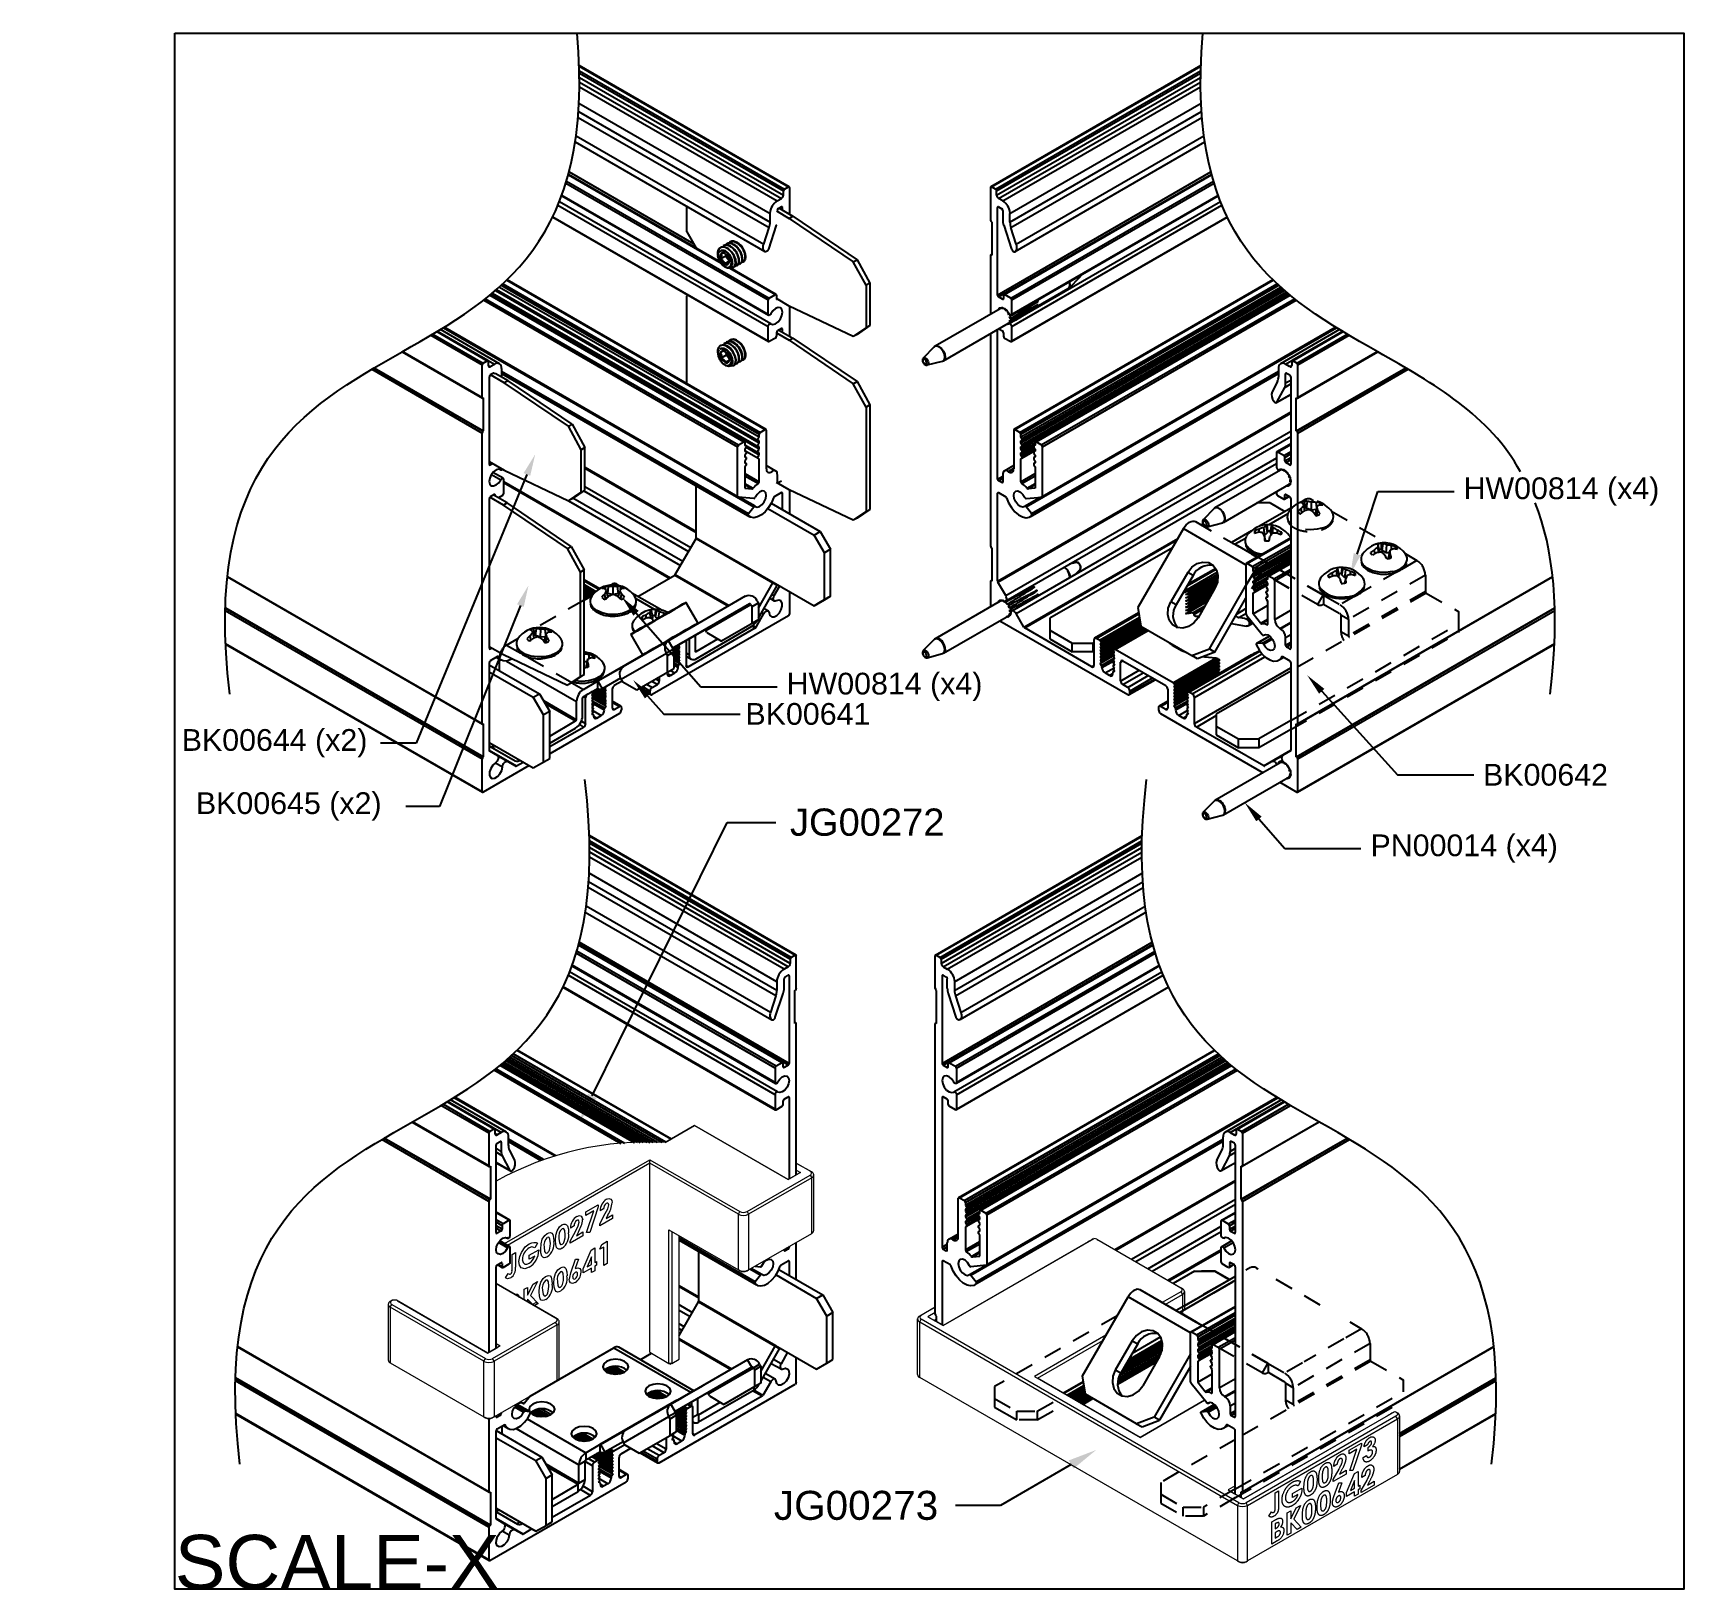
# Model space of a CAD drawing. Extents: x -1 to 10.4, y -10.7 to 0.
import ezdxf
from ezdxf import colors
from ezdxf.entities.mleader import LeaderData, LeaderLine
from ezdxf.math import Vec2, Vec3

# ---------------------------------------------------------------- set-up
doc = ezdxf.new("R2010")
doc.units = 0
doc.header["$LTSCALE"] = 0.5
doc.header["$MEASUREMENT"] = 0
doc.linetypes.add('HIDDEN', pattern=[0.375, 0.25, -0.125])
for name, color, linetype in [('Brackets', 181, 'CONTINUOUS'), ('Dimension', 10, 'CONTINUOUS'), ('FAB DWG', 221, 'CONTINUOUS'), ('Hardware', 242, 'CONTINUOUS'), ('Housing', 150, 'CONTINUOUS')]:
    doc.layers.add(name, color=color, linetype=linetype)
doc.layers.add('Jig', color=41, linetype='CONTINUOUS', lineweight=13)
doc.layers.add('Text-Unprinted', color=131, linetype='CONTINUOUS', plot=False)
doc.styles.add('LSAD_Standard', font='arial.ttf')
doc.styles.get("Standard").update_dxf_attribs({"font": 'arial.ttf'})

msp = doc.modelspace()

# ---------------------------------------------------------------- texts
at = {"layer": 'Text-Unprinted', "ltscale": 0.5, "transparency": 16777216, "style": 'LSAD_Standard'}
msp.add_attdef('SCALE-X', (0, -10.74), 'XEffectiveScaleFactor', height=0.375, dxfattribs=at)

# ---------------------------------------------------------------- linework, layer by layer
at = {"layer": 'Brackets', "linetype": 'Continuous', "lineweight": 25, "transparency": 16777216}
for p, q in [((3.533, -1.373), (3.533, -1.197)), ((4.152, -1.228), (4.24, -1.279)), ((4.17, -1.209), (4.266, -1.265)), ((4.24, -1.279), (4.266, -1.265)), ((4.24, -1.279), (4.682, -1.579)), ((4.266, -1.265), (4.708, -1.565)), ((3.533, -1.373), (3.598, -1.485)), ((4.682, -1.579), (4.708, -1.565)), ((4.77, -1.741), (4.682, -1.579)), ((4.708, -1.565), (4.796, -1.726)), ((3.541, -1.809), (3.533, -1.814)), ((3.533, -2.42), (3.533, -1.814)), ((4.796, -1.726), (4.77, -1.741)), ((4.77, -1.741), (4.77, -2.034)), ((4.796, -1.726), (4.796, -2.019)), ((4.24, -1.884), (4.152, -1.833)), ((4.682, -2.094), (4.24, -1.884)), ((4.169, -2.05), (4.266, -2.105)), ((4.682, -2.094), (4.77, -2.034)), ((4.796, -2.019), (4.708, -2.08)), ((4.77, -2.034), (4.796, -2.019)), ((4.152, -2.069), (4.24, -2.12)), ((4.24, -2.12), (4.266, -2.105)), ((4.24, -2.12), (4.682, -2.42)), ((4.266, -2.105), (4.708, -2.405)), ((4.708, -2.08), (4.682, -2.094)), ((2.274, -2.414), (2.178, -2.359)), ((2.3, -2.4), (2.211, -2.349)), ((2.3, -2.4), (2.274, -2.414)), ((2.716, -2.714), (2.274, -2.414)), ((2.742, -2.7), (2.3, -2.4)), ((4.682, -2.42), (4.708, -2.405)), ((4.77, -2.582), (4.682, -2.42)), ((4.708, -2.405), (4.796, -2.567)), ((4.796, -2.567), (4.77, -2.582)), ((4.77, -2.582), (4.77, -3.303)), ((4.796, -2.567), (4.796, -3.288)), ((2.716, -2.714), (2.742, -2.7)), ((2.805, -2.876), (2.716, -2.714)), ((2.742, -2.7), (2.83, -2.861)), ((2.17, -2.958), (2.274, -3.018)), ((2.83, -2.861), (2.805, -2.876)), ((2.805, -3.169), (2.805, -2.876)), ((2.83, -3.154), (2.83, -2.861)), ((2.274, -3.018), (2.716, -3.229)), ((2.294, -3.243), (2.198, -3.188)), ((2.716, -3.229), (2.805, -3.169)), ((2.83, -3.154), (2.742, -3.214)), ((2.805, -3.169), (2.83, -3.154)), ((3.599, -3.483), (3.599, -3.126)), ((4.24, -3.152), (4.152, -3.101)), ((4.682, -3.363), (4.24, -3.152)), ((2.269, -3.258), (2.174, -3.203)), ((2.294, -3.243), (2.269, -3.258)), ((2.711, -3.558), (2.269, -3.258)), ((2.736, -3.543), (2.294, -3.243)), ((2.742, -3.214), (2.716, -3.229)), ((4.093, -3.281), (4.412, -3.465)), ((4.116, -3.245), (4.454, -3.441)), ((4.682, -3.363), (4.77, -3.303)), ((4.796, -3.288), (4.708, -3.348)), ((4.77, -3.303), (4.796, -3.288)), ((7.559, -3.243), (7.467, -3.243)), ((7.701, -3.279), (7.481, -3.406)), ((7.559, -3.243), (7.661, -3.302)), ((4.708, -3.348), (4.682, -3.363)), ((7.143, -3.402), (7.119, -3.416)), ((7.68, -3.319), (7.549, -3.394)), ((3.454, -3.737), (3.597, -3.489)), ((3.597, -3.489), (4.128, -3.795)), ((3.599, -3.483), (4.129, -3.789)), ((4.412, -3.465), (4.454, -3.441)), ((4.483, -3.588), (4.412, -3.465)), ((4.454, -3.441), (4.525, -3.563)), ((6.96, -3.42), (6.645, -3.965)), ((6.96, -3.42), (7.392, -3.67)), ((7.429, -3.436), (7.291, -3.516)), ((7.388, -3.488), (7.318, -3.528)), ((7.318, -3.528), (7.432, -3.594)), ((7.318, -3.528), (7.318, -3.531)), ((2.711, -3.558), (2.736, -3.543)), ((2.799, -3.72), (2.711, -3.558)), ((2.736, -3.543), (2.824, -3.705)), ((4.525, -3.563), (4.483, -3.588)), ((4.483, -3.912), (4.483, -3.588)), ((4.525, -3.887), (4.525, -3.563)), ((6.884, -3.552), (6.039, -4.039)), ((7.471, -3.617), (7.432, -3.594)), ((2.824, -3.705), (2.799, -3.72)), ((2.799, -4.441), (2.799, -3.72)), ((2.824, -4.426), (2.824, -3.705)), ((3.195, -3.888), (3.45, -3.741)), ((3.45, -3.741), (3.82, -3.955)), ((3.454, -3.737), (3.825, -3.952)), ((6.99, -3.723), (6.873, -3.926)), ((7.027, -3.745), (6.91, -3.947)), ((7.027, -3.745), (6.99, -3.723)), ((3.004, -3.811), (3.013, -3.806)), ((3.013, -3.806), (3.02, -3.81)), ((3.069, -3.815), (3.047, -3.802)), ((3.361, -3.984), (3.154, -3.865)), ((4.027, -3.969), (4.128, -3.795)), ((4.027, -4.038), (4.157, -3.812)), ((4.157, -3.812), (4.128, -3.795)), ((4.129, -3.789), (4.412, -3.953)), ((4.157, -3.812), (4.16, -3.807)), ((7.178, -3.832), (7.061, -4.035)), ((7.14, -4.251), (7.392, -3.814)), ((2.824, -3.915), (2.88, -3.883)), ((3.181, -3.903), (3.312, -3.978)), ((3.937, -3.887), (3.406, -4.194)), ((3.966, -3.939), (3.436, -4.245)), ((3.529, -3.932), (3.449, -3.979)), ((3.529, -3.932), (3.523, -3.93)), ((3.609, -4.071), (3.529, -3.932)), ((3.966, -3.939), (3.654, -4.12)), ((3.664, -4.123), (3.976, -3.943)), ((3.976, -3.943), (3.985, -3.958)), ((3.985, -3.958), (4.027, -3.933)), ((3.985, -4.073), (3.985, -3.958)), ((4.018, -3.919), (4.027, -3.933)), ((4.027, -3.933), (4.027, -4.049)), ((4.412, -3.953), (4.483, -3.912)), ((4.454, -3.928), (4.412, -3.953)), ((4.525, -3.887), (4.454, -3.928)), ((4.483, -3.912), (4.525, -3.887)), ((6.645, -3.965), (6.666, -4.093)), ((6.91, -3.947), (6.873, -3.926)), ((7.177, -4.273), (7.392, -3.901)), ((3.597, -4.318), (3.98, -4.096)), ((3.608, -4.077), (3.609, -4.071)), ((4.027, -4.049), (3.772, -4.196)), ((4.027, -4.049), (3.985, -4.073)), ((4.014, -4.061), (4.018, -4.054)), ((6.039, -4.039), (6.039, -4.121)), ((6.666, -4.093), (7.019, -4.297)), ((3.406, -4.194), (3.094, -4.374)), ((3.15, -4.145), (3.148, -4.152)), ((3.148, -4.152), (3.228, -4.291)), ((3.436, -4.245), (3.406, -4.194)), ((3.481, -4.22), (3.654, -4.12)), ((3.549, -4.18), (3.549, -4.29)), ((3.591, -4.156), (3.591, -4.266)), ((3.597, -4.269), (3.748, -4.182)), ((3.672, -4.138), (3.664, -4.123)), ((3.672, -4.138), (3.772, -4.196)), ((6.039, -4.121), (6.193, -4.21)), ((6.039, -4.121), (6.039, -4.182)), ((6.039, -4.182), (6.193, -4.271)), ((6.193, -4.21), (6.334, -4.21)), ((6.193, -4.271), (6.193, -4.21)), ((6.334, -4.21), (6.343, -4.205)), ((6.334, -4.21), (6.334, -4.271)), ((2.17, -4.233), (2.269, -4.29)), ((2.241, -4.401), (2.241, -4.322)), ((2.269, -4.29), (2.711, -4.501)), ((3.232, -4.292), (2.916, -4.474)), ((3.08, -4.46), (3.392, -4.28)), ((3.228, -4.291), (3.235, -4.292)), ((3.435, -4.256), (3.392, -4.28)), ((3.401, -4.295), (3.392, -4.28)), ((3.401, -4.295), (3.443, -4.27)), ((3.401, -4.41), (3.401, -4.295)), ((3.481, -4.22), (3.435, -4.246)), ((3.443, -4.27), (3.435, -4.256)), ((3.443, -4.27), (3.443, -4.386)), ((3.528, -4.278), (3.549, -4.29)), ((3.528, -4.301), (3.563, -4.321)), ((3.591, -4.266), (3.597, -4.269)), ((6.334, -4.271), (6.193, -4.271)), ((6.334, -4.271), (6.343, -4.266)), ((7.019, -4.297), (7.14, -4.251)), ((7.057, -4.319), (7.019, -4.297)), ((7.177, -4.273), (7.057, -4.319)), ((7.14, -4.251), (7.177, -4.273)), ((2.17, -4.36), (2.517, -4.56)), ((2.17, -4.408), (2.474, -4.584)), ((2.29, -4.334), (2.772, -4.613)), ((2.711, -4.501), (2.799, -4.441)), ((2.824, -4.426), (2.736, -4.486)), ((2.799, -4.441), (2.824, -4.426)), ((3.094, -4.374), (2.92, -4.474)), ((3.188, -4.533), (3.443, -4.386)), ((7.701, -4.404), (7.186, -4.702)), ((2.736, -4.486), (2.711, -4.501)), ((2.74, -4.484), (2.82, -4.53)), ((2.82, -4.53), (2.916, -4.474)), ((2.82, -4.578), (2.916, -4.523)), ((2.916, -4.474), (2.916, -4.523)), ((2.92, -4.474), (2.95, -4.526)), ((3.076, -4.453), (2.95, -4.526)), ((3.076, -4.453), (2.95, -4.526)), ((3.08, -4.46), (3.088, -4.475)), ((3.088, -4.475), (3.188, -4.533)), ((2.474, -4.584), (2.517, -4.56)), ((2.545, -4.706), (2.474, -4.584)), ((2.517, -4.56), (2.587, -4.682)), ((2.544, -4.607), (2.772, -4.739)), ((2.555, -4.627), (2.766, -4.748)), ((2.772, -4.739), (2.772, -4.613)), ((2.814, -4.714), (2.814, -4.588)), ((2.587, -4.682), (2.545, -4.706)), ((2.545, -5.031), (2.545, -4.706)), ((2.587, -5.006), (2.587, -4.682)), ((2.587, -4.852), (2.766, -4.748)), ((7.186, -4.702), (7.186, -4.783)), ((7.186, -4.783), (7.34, -4.872)), ((7.186, -4.783), (7.186, -4.844)), ((7.701, -4.745), (7.481, -4.872)), ((2.17, -4.896), (2.191, -4.908)), ((2.587, -4.9), (2.766, -4.797)), ((7.186, -4.844), (7.34, -4.933)), ((7.34, -4.933), (7.34, -4.872)), ((7.34, -4.872), (7.481, -4.872)), ((7.701, -4.806), (7.481, -4.933)), ((7.481, -4.872), (7.481, -4.933)), ((2.17, -4.919), (2.349, -5.022)), ((2.17, -4.919), (2.205, -4.939)), ((2.191, -4.908), (2.474, -5.071)), ((2.205, -4.939), (2.349, -5.022)), ((2.474, -5.071), (2.587, -5.006)), ((7.481, -4.933), (7.34, -4.933)), ((7.177, -8.545), (7.085, -8.545)), ((7.319, -8.581), (7.099, -8.707)), ((7.298, -8.621), (7.167, -8.696)), ((7.177, -8.545), (7.279, -8.604)), ((7.047, -8.737), (6.909, -8.817)), ((7.006, -8.789), (6.935, -8.83)), ((5.657, -9.484), (5.811, -9.572)), ((5.811, -9.572), (5.811, -9.511))]:
    msp.add_line(p, q, dxfattribs=at)
at = {"layer": 'Brackets', "linetype": 'HIDDEN', "lineweight": 25, "transparency": 16777216}
for p, q in [((7.806, -3.218), (7.773, -3.237)), ((7.848, -3.222), (7.841, -3.226)), ((7.848, -3.222), (7.857, -3.227)), ((7.981, -3.299), (8.365, -3.521)), ((7.043, -3.372), (7.469, -3.618)), ((7.927, -3.88), (7.471, -3.617)), ((8.571, -3.64), (8.464, -3.702)), ((8.49, -3.593), (8.571, -3.64)), ((7.885, -3.945), (7.5, -3.722)), ((7.885, -3.945), (7.5, -3.723)), ((7.923, -3.88), (7.538, -3.658)), ((8.63, -3.741), (8.1, -4.047)), ((8.45, -3.71), (8.175, -3.869)), ((8.63, -3.741), (8.63, -3.855)), ((8.636, -3.865), (7.701, -4.404)), ((8.63, -3.855), (8.1, -4.161)), ((8.636, -3.865), (8.86, -3.994)), ((7.923, -3.88), (7.885, -3.945)), ((7.927, -3.88), (8.041, -3.946)), ((7.927, -3.88), (7.927, -3.941)), ((7.927, -3.941), (8.041, -4.007)), ((8.163, -3.875), (8.041, -3.946)), ((8.1, -4.047), (8.047, -4.017)), ((8.047, -4.017), (8.047, -4.131)), ((8.1, -4.047), (8.1, -4.161)), ((8.86, -4.076), (8.86, -3.994)), ((8.86, -4.137), (8.86, -4.076)), ((2.289, -4.224), (2.371, -4.176)), ((8.047, -4.131), (8.1, -4.161)), ((8.047, -4.131), (8.1, -4.161)), ((2.289, -4.224), (2.387, -4.28)), ((7.424, -8.52), (7.391, -8.539)), ((7.466, -8.524), (7.459, -8.528)), ((7.466, -8.524), (7.475, -8.529)), ((7.599, -8.601), (7.983, -8.823)), ((7.545, -9.182), (7.089, -8.919)), ((7.541, -9.182), (7.156, -8.96)), ((8.189, -8.942), (8.081, -9.004)), ((8.108, -8.894), (8.189, -8.942)), ((7.503, -9.247), (7.118, -9.024)), ((7.503, -9.247), (7.118, -9.024)), ((8.248, -9.043), (7.718, -9.349)), ((8.068, -9.011), (7.793, -9.17)), ((8.248, -9.043), (8.248, -9.157)), ((8.254, -9.166), (7.319, -9.706)), ((7.541, -9.182), (7.503, -9.247)), ((7.545, -9.182), (7.659, -9.248)), ((7.545, -9.182), (7.545, -9.243)), ((7.781, -9.177), (7.659, -9.248)), ((8.248, -9.157), (7.718, -9.463)), ((8.254, -9.166), (8.478, -9.296)), ((7.545, -9.243), (7.659, -9.309)), ((7.718, -9.349), (7.665, -9.318)), ((7.665, -9.318), (7.665, -9.432)), ((8.478, -9.378), (8.478, -9.296)), ((7.665, -9.432), (7.718, -9.463)), ((7.665, -9.432), (7.718, -9.463)), ((7.718, -9.349), (7.718, -9.463))]:
    msp.add_line(p, q, dxfattribs=at)
at = {"layer": 'Brackets', "linetype": 'HIDDEN', "transparency": 16777216}
for p, q in [((7.455, -3.706), (7.392, -3.814)), ((7.492, -3.727), (7.392, -3.901)), ((2.824, -3.915), (2.495, -4.104)), ((7.701, -4.745), (8.86, -4.076)), ((7.701, -4.806), (8.86, -4.137)), ((2.241, -4.307), (2.241, -4.322)), ((2.74, -4.484), (2.422, -4.3)), ((6.502, -8.853), (5.657, -9.341)), ((5.657, -9.341), (5.657, -9.423)), ((5.657, -9.423), (5.811, -9.511)), ((5.657, -9.423), (5.657, -9.484)), ((5.952, -9.511), (6.08, -9.438)), ((7.319, -10.047), (8.478, -9.378)), ((7.319, -10.108), (8.478, -9.439)), ((5.811, -9.511), (5.952, -9.511)), ((5.952, -9.572), (6.132, -9.468)), ((5.952, -9.511), (5.952, -9.572)), ((5.952, -9.572), (5.811, -9.572)), ((7.319, -9.706), (6.804, -10.003)), ((6.804, -10.003), (6.804, -10.085)), ((6.804, -10.085), (6.958, -10.174)), ((6.804, -10.085), (6.804, -10.146)), ((7.319, -10.047), (7.099, -10.174)), ((7.319, -10.108), (7.099, -10.235)), ((6.804, -10.146), (6.958, -10.235)), ((6.958, -10.235), (6.958, -10.174)), ((6.958, -10.174), (7.099, -10.174)), ((7.099, -10.235), (6.958, -10.235)), ((7.099, -10.174), (7.099, -10.235))]:
    msp.add_line(p, q, dxfattribs=at)
at = {"layer": 'Brackets', "linetype": 'Continuous', "transparency": 16777216}
for p, q in [((3.616, -8.751), (3.616, -8.41)), ((4.169, -8.534), (4.471, -8.709)), ((7.036, -8.544), (6.889, -8.629)), ((7.036, -8.544), (7.177, -8.544)), ((7.279, -8.603), (7.177, -8.544)), ((4.149, -8.571), (4.429, -8.733)), ((6.967, -8.783), (7.319, -8.58)), ((7.319, -8.608), (6.967, -8.811)), ((3.48, -8.988), (3.614, -8.756)), ((3.614, -8.756), (4.144, -9.063)), ((3.616, -8.751), (4.146, -9.057)), ((4.429, -8.733), (4.471, -8.709)), ((4.5, -8.856), (4.429, -8.733)), ((4.471, -8.709), (4.542, -8.831)), ((6.263, -9.267), (6.578, -8.722)), ((7.01, -8.971), (6.578, -8.722)), ((7.087, -8.92), (6.661, -8.674)), ((7.046, -8.896), (6.661, -8.674)), ((4.542, -8.831), (4.5, -8.856)), ((4.5, -9.18), (4.5, -8.856)), ((4.542, -9.155), (4.542, -8.831)), ((7.05, -8.896), (6.944, -8.834)), ((7.088, -8.92), (7.046, -8.896)), ((7.05, -8.896), (7.09, -8.919)), ((2.452, -9.407), (3.03, -9.074)), ((3.03, -9.074), (3.56, -9.38)), ((3.582, -9.37), (3.064, -9.07)), ((3.212, -9.156), (3.29, -9.111)), ((3.48, -9.01), (3.843, -9.22)), ((3.48, -9.017), (3.837, -9.223)), ((4.044, -9.237), (4.144, -9.063)), ((4.044, -9.306), (4.174, -9.08)), ((4.174, -9.08), (4.144, -9.063)), ((4.146, -9.057), (4.429, -9.221)), ((4.174, -9.08), (4.177, -9.075)), ((6.607, -9.025), (6.49, -9.228)), ((6.645, -9.046), (6.528, -9.249)), ((6.607, -9.025), (6.645, -9.046)), ((3.953, -9.156), (3.423, -9.462)), ((3.983, -9.207), (3.453, -9.514)), ((3.953, -9.156), (3.641, -9.336)), ((3.681, -9.391), (3.993, -9.211)), ((3.983, -9.207), (3.953, -9.156)), ((3.993, -9.211), (4.035, -9.187)), ((3.993, -9.211), (4.002, -9.226)), ((4.002, -9.226), (4.044, -9.201)), ((4.002, -9.341), (4.002, -9.226)), ((4.035, -9.187), (4.044, -9.201)), ((4.044, -9.201), (4.044, -9.317)), ((4.429, -9.221), (4.5, -9.18)), ((4.5, -9.18), (4.542, -9.155)), ((6.528, -9.249), (6.49, -9.228)), ((6.796, -9.134), (6.679, -9.336)), ((7.01, -9.116), (6.758, -9.553)), ((7.01, -9.202), (6.795, -9.574)), ((3.468, -9.436), (3.641, -9.336)), ((4.002, -9.341), (3.789, -9.464)), ((4.044, -9.317), (4.002, -9.341)), ((4.028, -9.326), (4.031, -9.328)), ((4.031, -9.328), (4.034, -9.322)), ((6.284, -9.394), (6.263, -9.267)), ((3.464, -9.436), (2.933, -9.742)), ((2.937, -9.742), (3.468, -9.436)), ((3.464, -9.436), (3.56, -9.38)), ((3.56, -9.383), (3.56, -9.38)), ((3.566, -9.449), (3.566, -9.476)), ((3.608, -9.424), (3.608, -9.533)), ((3.614, -9.585), (3.997, -9.364)), ((3.614, -9.537), (3.764, -9.45)), ((3.689, -9.406), (3.681, -9.391)), ((3.689, -9.406), (3.789, -9.464)), ((3.997, -9.364), (3.997, -9.344)), ((6.637, -9.599), (6.284, -9.394)), ((2.432, -9.564), (2.837, -9.798)), ((3.097, -9.729), (3.409, -9.548)), ((3.423, -9.462), (3.111, -9.642)), ((3.451, -9.524), (3.409, -9.548)), ((3.418, -9.563), (3.409, -9.548)), ((3.418, -9.563), (3.46, -9.539)), ((3.418, -9.679), (3.418, -9.563)), ((3.453, -9.514), (3.423, -9.462)), ((3.46, -9.539), (3.451, -9.524)), ((3.46, -9.539), (3.46, -9.654)), ((3.575, -9.553), (3.608, -9.533)), ((3.608, -9.533), (3.614, -9.537)), ((3.614, -9.537), (3.614, -9.585)), ((6.758, -9.553), (6.637, -9.599)), ((6.795, -9.574), (6.758, -9.553)), ((2.217, -9.645), (2.533, -9.828)), ((2.258, -9.669), (2.258, -9.614)), ((2.356, -9.631), (2.789, -9.881)), ((3.111, -9.642), (2.937, -9.742)), ((3.205, -9.801), (3.418, -9.679)), ((3.46, -9.654), (3.418, -9.679)), ((3.575, -9.586), (3.58, -9.589)), ((6.637, -9.599), (6.675, -9.62)), ((6.675, -9.62), (6.795, -9.574)), ((2.217, -9.694), (2.491, -9.852)), ((2.837, -9.798), (2.933, -9.742)), ((2.837, -9.847), (2.933, -9.791)), ((2.933, -9.742), (2.933, -9.791)), ((2.937, -9.742), (2.967, -9.794)), ((3.093, -9.722), (2.967, -9.794)), ((3.097, -9.729), (3.105, -9.743)), ((3.105, -9.743), (3.205, -9.801)), ((2.491, -9.852), (2.533, -9.828)), ((2.562, -9.975), (2.491, -9.852)), ((2.533, -9.828), (2.604, -9.95)), ((2.561, -9.875), (2.789, -10.007)), ((2.572, -9.895), (2.783, -10.016)), ((2.831, -9.856), (2.789, -9.881)), ((2.789, -10.007), (2.789, -9.881)), ((2.831, -9.982), (2.831, -9.856)), ((2.837, -9.798), (2.837, -9.847)), ((2.604, -9.95), (2.562, -9.975)), ((2.562, -10.299), (2.562, -9.975)), ((2.604, -10.274), (2.604, -9.95)), ((2.604, -10.12), (2.783, -10.016)), ((2.783, -10.065), (2.783, -10.016)), ((2.789, -10.007), (2.831, -9.982)), ((2.604, -10.169), (2.783, -10.065)), ((2.217, -10.181), (2.491, -10.34)), ((2.217, -10.204), (2.222, -10.207)), ((2.232, -10.19), (2.222, -10.207)), ((2.222, -10.207), (2.366, -10.29)), ((2.366, -10.29), (2.376, -10.273)), ((2.491, -10.34), (2.562, -10.299)), ((2.562, -10.299), (2.604, -10.274))]:
    msp.add_line(p, q, dxfattribs=at)
at = {"layer": 'Brackets', "linetype": 'Continuous', "lineweight": 25, "transparency": 16777216, "flags": 128}
for points in [[(6.96, -3.42), (6.969, -3.406), (6.979, -3.394), (6.99, -3.384), (7.001, -3.376), (7.013, -3.371), (7.024, -3.369), (7.034, -3.369), (7.043, -3.372)], [(7.301, -3.522), (7.306, -3.523), (7.318, -3.528)], [(6.99, -3.723), (7.018, -3.687), (7.054, -3.662), (7.094, -3.651), (7.133, -3.655), (7.165, -3.674), (7.188, -3.705), (7.198, -3.745), (7.195, -3.789), (7.178, -3.832)], [(3.449, -3.979), (3.407, -4.003), (3.36, -4.03), (3.313, -4.057), (3.267, -4.084), (3.225, -4.108), (3.191, -4.128), (3.166, -4.142), (3.151, -4.15), (3.148, -4.152)], [(3.15, -4.145), (3.151, -4.145), (3.162, -4.139), (3.184, -4.125), (3.217, -4.106), (3.259, -4.083), (3.305, -4.056), (3.354, -4.028), (3.401, -4), (3.444, -3.976)], [(3.444, -3.976), (3.48, -3.955), (3.506, -3.94), (3.52, -3.932), (3.523, -3.93)], [(7.061, -4.035), (7.032, -4.071), (6.996, -4.096), (6.956, -4.107), (6.917, -4.103), (6.885, -4.084), (6.862, -4.053), (6.852, -4.013), (6.855, -3.969), (6.873, -3.926)], [(3.529, -4.117), (3.564, -4.097), (3.59, -4.082), (3.606, -4.073), (3.609, -4.071)], [(3.228, -4.291), (3.231, -4.289), (3.246, -4.281), (3.271, -4.266), (3.305, -4.246), (3.347, -4.222), (3.393, -4.196), (3.44, -4.168), (3.487, -4.141), (3.529, -4.117)], [(3.436, -4.246), (3.445, -4.241), (3.487, -4.216), (3.526, -4.193), (3.559, -4.174), (3.584, -4.16), (3.598, -4.152), (3.6, -4.151), (3.589, -4.157), (3.568, -4.169), (3.537, -4.187)], [(3.537, -4.187), (3.5, -4.209), (3.458, -4.233), (3.436, -4.245)]]:
    msp.add_lwpolyline(points, dxfattribs=at)
at = {"layer": 'Brackets', "linetype": 'HIDDEN', "lineweight": 25, "transparency": 16777216, "flags": 128}
msp.add_lwpolyline([(7.538, -3.658), (7.529, -3.655), (7.519, -3.654), (7.508, -3.657), (7.496, -3.662), (7.485, -3.67), (7.474, -3.68), (7.464, -3.692), (7.455, -3.706)], dxfattribs=at)
at = {"layer": 'Brackets', "linetype": 'Continuous', "transparency": 16777216, "flags": 128}
for points in [[(6.661, -8.674), (6.652, -8.671), (6.642, -8.67), (6.631, -8.673), (6.619, -8.678), (6.608, -8.686), (6.597, -8.696), (6.587, -8.708), (6.578, -8.722)], [(6.796, -9.134), (6.813, -9.091), (6.816, -9.047), (6.806, -9.007), (6.783, -8.975), (6.751, -8.956), (6.712, -8.952), (6.672, -8.964), (6.636, -8.989), (6.607, -9.025)], [(2.979, -9.168), (2.96, -9.185), (2.953, -9.204), (2.96, -9.224), (2.979, -9.241), (3.008, -9.252), (3.042, -9.256), (3.076, -9.252), (3.104, -9.241), (3.123, -9.224), (3.13, -9.204), (3.123, -9.185), (3.104, -9.168), (3.076, -9.157), (3.042, -9.153), (3.008, -9.157), (2.979, -9.168)], [(6.49, -9.228), (6.473, -9.27), (6.47, -9.314), (6.48, -9.354), (6.503, -9.386), (6.535, -9.405), (6.574, -9.409), (6.614, -9.398), (6.65, -9.372), (6.679, -9.336)], [(3.271, -9.337), (3.252, -9.353), (3.245, -9.373), (3.252, -9.393), (3.271, -9.409), (3.3, -9.42), (3.333, -9.424), (3.367, -9.42), (3.396, -9.409), (3.415, -9.393), (3.422, -9.373), (3.415, -9.353), (3.396, -9.337), (3.367, -9.326), (3.333, -9.322), (3.3, -9.326), (3.271, -9.337)], [(2.455, -9.523), (2.47, -9.534), (2.499, -9.546), (2.533, -9.549), (2.567, -9.546), (2.596, -9.534), (2.615, -9.518), (2.622, -9.498), (2.615, -9.479), (2.596, -9.462), (2.567, -9.451), (2.533, -9.447), (2.499, -9.451), (2.47, -9.462)], [(3.352, -9.503), (3.322, -9.52), (3.3, -9.533), (3.29, -9.539), (3.292, -9.538), (3.306, -9.53), (3.33, -9.516), (3.363, -9.496), (3.403, -9.474), (3.445, -9.449), (3.487, -9.425), (3.524, -9.403), (3.555, -9.386), (3.576, -9.373), (3.587, -9.367), (3.585, -9.369), (3.571, -9.376), (3.546, -9.391), (3.513, -9.41), (3.474, -9.432), (3.432, -9.457), (3.39, -9.481), (3.352, -9.503)], [(3.56, -9.38), (3.57, -9.375), (3.575, -9.374)], [(2.47, -9.462), (2.451, -9.479), (2.445, -9.498), (2.448, -9.513)], [(2.762, -9.631), (2.743, -9.647), (2.736, -9.667), (2.743, -9.686), (2.762, -9.703), (2.791, -9.714), (2.825, -9.718), (2.859, -9.714), (2.887, -9.703), (2.906, -9.686), (2.913, -9.667), (2.906, -9.647), (2.887, -9.631), (2.859, -9.62), (2.825, -9.616), (2.791, -9.62), (2.762, -9.631)], [(2.217, -10.203), (2.219, -10.205), (2.222, -10.207)]]:
    msp.add_lwpolyline(points, dxfattribs=at)
at = {"layer": 'Brackets', "linetype": 'HIDDEN', "lineweight": 25, "transparency": 16777216}
for centre, radius, start, end in [((7.824, -3.256), 0.0416, 54.3824, 114.3071), ((8.503, -3.747), 0.127, 2.6055, 57.3945), ((8.642, -3.854), 0.0123, 182.6055, 237.3945), ((7.903, -3.907), 0.0416, 245.686, 305.6182), ((7.924, -3.877), 0.00402, 245.686, 305.6182), ((7.973, -4.053), 0.127, 2.6055, 57.3945), ((8.035, -4.017), 0.0123, 2.6055, 57.3945), ((8.171, -4.125), 0.124, 182.4316, 213.1537), ((8.112, -4.16), 0.0123, 182.6055, 237.3945), ((2.345, -4.311), 0.104, 122.6055, 177.3945), ((7.442, -8.558), 0.0416, 54.3824, 114.3071), ((8.121, -9.049), 0.127, 2.6055, 57.3945), ((8.26, -9.156), 0.0123, 182.6055, 237.3945), ((7.521, -9.209), 0.0416, 245.686, 305.6182), ((7.591, -9.355), 0.127, 2.6055, 57.3945), ((7.652, -9.319), 0.0123, 2.6055, 57.3945), ((7.788, -9.427), 0.124, 182.4316, 213.1537), ((7.73, -9.462), 0.0123, 182.6055, 237.3945)]:
    msp.add_arc(centre, radius, start, end, dxfattribs=at)
at = {"layer": 'Brackets', "linetype": 'Continuous', "lineweight": 25, "transparency": 16777216}
for centre, radius, start, end in [((3.587, -3.483), 0.0115, 328.8563, 358.0435), ((7.429, -3.591), 0.00427, 255.9205, 304.6717), ((3.444, -3.732), 0.0115, 301.9547, 331.1444), ((7.142, -3.802), 0.129, 78.8219, 153.7172), ((3.033, -3.833), 0.0341, 65.6929, 125.6176), ((4.118, -3.789), 0.0115, 328.8563, 358.0435), ((3.962, -3.945), 0.0625, 24.8163, 113.6431), ((3.969, -3.946), 0.00738, 24.8163, 113.6431), ((7.017, -4.019), 0.129, 146.2824, 221.1694), ((3.928, -4.013), 0.0978, 301.9547, 331.1444), ((3.443, -4.244), 0.0625, 126.3512, 215.1851), ((3.657, -4.126), 0.00738, 24.8163, 113.6431), ((3.441, -4.251), 0.00738, 126.3512, 215.1851), ((3.578, -4.295), 0.0296, 170.786, 309.2033), ((3.595, -4.266), 0.00349, 170.786, 309.2033), ((3.131, -4.424), 0.0625, 126.3512, 215.1851), ((2.876, -4.617), 0.104, 122.6055, 177.3945), ((2.919, -4.471), 0.00402, 234.3818, 294.314), ((2.936, -4.495), 0.0341, 234.3818, 294.314), ((2.826, -4.589), 0.0123, 122.6055, 177.3945), ((2.71, -4.709), 0.104, 302.6055, 357.3945), ((2.759, -4.738), 0.0123, 302.6055, 357.3945), ((2.225, -4.911), 0.0341, 174.3796, 234.302), ((2.363, -4.991), 0.0341, 245.686, 305.6182)]:
    msp.add_arc(centre, radius, start, end, dxfattribs=at)
at = {"layer": 'Brackets', "linetype": 'Continuous', "transparency": 16777216}
for centre, radius, start, end in [((3.604, -8.75), 0.0115, 328.8548, 358.0415), ((6.76, -9.104), 0.129, 78.832, 153.7166), ((7.047, -8.892), 0.00402, 245.7156, 305.6315), ((3.05, -9.099), 0.0325, 64.0567, 127.27), ((4.135, -9.057), 0.0115, 328.8548, 358.0415), ((3.042, -9.319), 0.119, 49.1366, 130.8634), ((3.979, -9.213), 0.0625, 24.8159, 113.6591), ((3.986, -9.214), 0.00738, 24.8159, 113.6591), ((3.945, -9.281), 0.0979, 301.9645, 331.143), ((6.635, -9.321), 0.129, 146.2847, 221.1965), ((3.333, -9.487), 0.119, 49.1366, 130.8634), ((3.466, -9.432), 0.00402, 234.3685, 294.2844), ((3.674, -9.395), 0.00788, 26.9596, 100.2685), ((2.533, -9.613), 0.119, 49.1366, 130.8634), ((3.46, -9.512), 0.0625, 126.3595, 215.1795), ((3.457, -9.52), 0.00738, 126.3595, 215.1795), ((3.612, -9.534), 0.00349, 170.7977, 309.2376), ((2.825, -9.781), 0.119, 49.1366, 130.8634), ((3.148, -9.693), 0.0625, 126.3595, 215.1795), ((3.595, -9.561), 0.0314, 230.3407, 307.488), ((2.936, -9.739), 0.00402, 234.3685, 294.2844), ((2.953, -9.763), 0.0341, 234.3685, 294.2844), ((2.893, -9.886), 0.104, 122.6115, 177.3885), ((2.843, -9.857), 0.0123, 122.6115, 177.3885), ((2.727, -9.977), 0.104, 302.6115, 357.3885), ((2.776, -10.006), 0.0123, 302.6115, 357.3885), ((2.38, -10.259), 0.0341, 245.7156, 305.6315)]:
    msp.add_arc(centre, radius, start, end, dxfattribs=at)
at = {"layer": 'Dimension', "transparency": 16777216}
for points, knots in [([(0.38, -4.563), (0.187, -2.985), (1.545, -2.214), (2.903, -1.443), (2.777, 0)], [0, 0, 0, 0, 1, 1.964635, 1.964635, 1.964635, 1.964635]), ([(9.286, -3.029), (9.075, -2.639), (8.021, -2.041), (6.967, -1.443), (7.094, 0)], [0.440215, 0.440215, 0.440215, 0.440215, 1, 1.964635, 1.964635, 1.964635, 1.964635])]:
    msp.add_open_spline(points, degree=3, knots=knots, dxfattribs=at)
for points in [[(9.491, -4.563), (9.562, -3.981), (9.513, -3.561), (9.388, -3.242)], [(0.45, -9.878), (0.257, -8.3), (1.64, -7.515), (3.023, -6.73), (2.83, -5.152)], [(9.086, -9.878), (9.278, -8.3), (7.896, -7.515), (6.513, -6.73), (6.706, -5.152)]]:
    msp.add_open_spline(points, degree=3, dxfattribs=at)
at = {"layer": 'Hardware', "linetype": 'Continuous', "lineweight": 25, "transparency": 16777216}
for p, q in [((3.788, -1.467), (3.785, -1.469)), ((3.81, -1.454), (3.807, -1.456)), ((3.832, -1.442), (3.829, -1.443)), ((3.802, -1.539), (3.767, -1.559)), ((3.827, -1.575), (3.794, -1.594)), ((3.802, -1.526), (3.802, -1.539)), ((3.802, -1.539), (3.815, -1.557)), ((3.815, -1.557), (3.827, -1.572)), ((3.9, -1.592), (3.903, -1.59)), ((3.922, -1.579), (3.925, -1.577)), ((3.856, -1.617), (3.859, -1.616)), ((3.878, -1.604), (3.881, -1.603)), ((6.171, -1.76), (6.247, -1.683)), ((5.947, -1.89), (6.165, -1.764)), ((6.171, -1.76), (6.168, -1.762)), ((5.695, -1.903), (5.246, -2.162)), ((5.7, -1.901), (5.708, -1.896)), ((5.72, -1.904), (5.724, -1.901)), ((5.731, -1.906), (5.73, -1.907)), ((5.74, -1.92), (5.743, -1.918)), ((5.75, -1.928), (5.748, -1.929)), ((5.766, -1.995), (5.957, -1.877)), ((5.767, -1.972), (5.919, -1.877)), ((5.801, -1.982), (5.947, -1.891)), ((5.919, -1.877), (5.957, -1.853)), ((5.304, -2.262), (5.752, -2.003)), ((5.756, -1.945), (5.76, -1.943)), ((5.763, -1.995), (5.756, -2)), ((3.789, -2.144), (3.786, -2.145)), ((3.811, -2.131), (3.808, -2.133)), ((3.833, -2.118), (3.83, -2.12)), ((3.804, -2.223), (3.77, -2.243)), ((3.797, -2.199), (3.791, -2.196)), ((3.825, -2.259), (3.799, -2.274)), ((3.802, -2.203), (3.802, -2.203)), ((3.802, -2.203), (3.804, -2.223)), ((3.804, -2.223), (3.819, -2.238)), ((3.819, -2.238), (3.826, -2.246)), ((3.825, -2.266), (3.827, -2.249)), ((3.901, -2.268), (3.904, -2.267)), ((3.923, -2.255), (3.926, -2.254)), ((5.241, -2.166), (5.165, -2.243)), ((5.193, -2.291), (5.297, -2.264)), ((3.857, -2.294), (3.86, -2.292)), ((3.879, -2.281), (3.882, -2.279)), ((7.629, -3.017), (7.178, -3.277)), ((7.628, -3.012), (7.616, -3.018)), ((7.64, -3.016), (7.645, -3.013)), ((7.65, -3.013), (7.65, -3.014)), ((7.661, -3.025), (7.664, -3.023)), ((7.672, -3.03), (7.67, -3.031)), ((7.68, -3.045), (7.683, -3.043)), ((7.689, -3.054), (7.686, -3.055)), ((7.694, -3.071), (7.696, -3.07)), ((7.236, -3.377), (7.688, -3.116)), ((7.699, -3.103), (7.694, -3.106)), ((7.699, -3.081), (7.695, -3.083)), ((7.7, -3.098), (7.701, -3.097)), ((7.173, -3.282), (7.097, -3.359)), ((7.125, -3.407), (7.229, -3.38)), ((7.522, -3.465), (7.515, -3.412)), ((7.541, -3.446), (7.531, -3.4)), ((7.542, -3.437), (7.537, -3.395)), ((7.56, -3.447), (7.57, -3.403)), ((7.574, -3.453), (7.58, -3.415)), ((7.46, -3.451), (7.453, -3.435)), ((7.484, -3.445), (7.484, -3.423)), ((7.522, -3.465), (7.516, -3.467)), ((7.526, -3.503), (7.519, -3.473)), ((7.541, -3.446), (7.522, -3.465)), ((7.542, -3.437), (7.541, -3.446)), ((7.551, -3.504), (7.557, -3.475)), ((7.56, -3.447), (7.562, -3.438)), ((7.568, -3.461), (7.56, -3.447)), ((7.607, -3.453), (7.609, -3.43)), ((7.63, -3.462), (7.639, -3.445)), ((7.692, -3.471), (7.7, -3.485)), ((8.331, -3.572), (8.339, -3.525)), ((8.282, -3.593), (8.279, -3.566)), ((8.309, -3.584), (8.302, -3.547)), ((8.313, -3.576), (8.304, -3.533)), ((8.313, -3.576), (8.313, -3.584)), ((8.331, -3.572), (8.326, -3.564)), ((8.359, -3.588), (8.331, -3.572)), ((8.359, -3.588), (8.363, -3.533)), ((8.383, -3.588), (8.359, -3.588)), ((8.377, -3.614), (8.387, -3.568)), ((8.377, -3.626), (8.377, -3.614)), ((8.379, -3.626), (8.386, -3.593)), ((8.397, -3.564), (8.396, -3.539)), ((8.42, -3.561), (8.425, -3.546)), ((6.219, -3.654), (6.172, -3.666)), ((6.213, -3.737), (6.247, -3.702)), ((7.99, -3.749), (7.988, -3.725)), ((8.022, -3.747), (8.016, -3.71)), ((8.035, -3.741), (8.025, -3.697)), ((8.035, -3.741), (8.029, -3.752)), ((8.054, -3.739), (8.052, -3.731)), ((8.054, -3.739), (8.063, -3.694)), ((8.074, -3.759), (8.054, -3.739)), ((8.074, -3.759), (8.081, -3.705)), ((8.083, -3.76), (8.074, -3.759)), ((8.112, -3.738), (8.113, -3.715)), ((8.136, -3.742), (8.143, -3.726)), ((2.973, -3.907), (2.967, -3.871)), ((2.988, -3.892), (2.978, -3.848)), ((2.989, -3.868), (2.982, -3.864)), ((2.989, -3.868), (2.994, -3.819)), ((3.022, -3.876), (2.989, -3.868)), ((3.025, -3.875), (3.025, -3.821)), ((3.061, -3.868), (3.028, -3.876)), ((3.061, -3.868), (3.056, -3.819)), ((3.061, -3.892), (3.071, -3.848)), ((3.068, -3.864), (3.061, -3.868)), ((3.075, -3.844), (3.079, -3.82)), ((3.077, -3.907), (3.083, -3.871)), ((5.902, -3.839), (5.733, -3.929)), ((8.074, -3.796), (8.081, -3.766)), ((3.298, -4.031), (3.289, -3.987)), ((3.318, -4.029), (3.327, -3.984)), ((5.695, -3.922), (5.246, -4.181)), ((5.703, -3.92), (5.711, -3.915)), ((5.723, -3.925), (5.734, -3.918)), ((5.807, -3.971), (5.958, -3.877)), ((3.253, -4.039), (3.252, -4.015)), ((3.286, -4.037), (3.279, -4)), ((3.298, -4.031), (3.293, -4.042)), ((3.318, -4.029), (3.316, -4.021)), ((3.33, -4.041), (3.318, -4.029)), ((3.339, -4.036), (3.344, -3.995)), ((3.376, -4.015), (3.376, -4.005)), ((5.304, -4.281), (5.752, -4.022)), ((5.76, -4.017), (5.754, -4.021)), ((5.769, -4.002), (5.763, -4.005)), ((5.767, -3.995), (5.771, -3.993)), ((2.458, -4.189), (2.453, -4.158)), ((2.479, -4.175), (2.47, -4.136)), ((2.49, -4.158), (2.482, -4.151)), ((2.49, -4.158), (2.497, -4.11)), ((2.523, -4.17), (2.49, -4.158)), ((2.523, -4.17), (2.525, -4.115)), ((2.557, -4.166), (2.523, -4.17)), ((2.551, -4.194), (2.562, -4.146)), ((2.556, -4.208), (2.551, -4.194)), ((2.56, -4.154), (2.557, -4.117)), ((2.56, -4.207), (2.567, -4.17)), ((2.58, -4.137), (2.584, -4.12)), ((5.241, -4.185), (5.165, -4.262)), ((2.824, -4.307), (2.826, -4.285)), ((2.84, -4.367), (2.851, -4.32)), ((2.86, -4.316), (2.859, -4.291)), ((2.883, -4.313), (2.888, -4.298)), ((5.193, -4.311), (5.297, -4.283)), ((2.846, -4.34), (2.824, -4.34)), ((2.84, -4.378), (2.84, -4.367)), ((2.842, -4.378), (2.849, -4.345)), ((7.627, -5.037), (7.178, -5.296)), ((7.644, -5.02), (7.619, -5.033)), ((7.627, -5.037), (7.634, -5.033)), ((7.627, -5.037), (7.627, -5.037)), ((7.645, -5.023), (7.636, -5.028)), ((7.646, -5.036), (7.653, -5.032)), ((7.657, -5.036), (7.656, -5.037)), ((7.667, -5.049), (7.67, -5.047)), ((7.678, -5.055), (7.675, -5.057)), ((7.685, -5.072), (7.688, -5.07)), ((7.693, -5.081), (7.69, -5.083)), ((7.698, -5.126), (7.691, -5.13)), ((7.699, -5.108), (7.696, -5.109)), ((7.697, -5.099), (7.699, -5.097)), ((7.699, -5.124), (7.7, -5.124)), ((7.236, -5.396), (7.684, -5.137)), ((7.173, -5.301), (7.097, -5.378)), ((7.096, -5.378), (7.097, -5.378)), ((7.125, -5.426), (7.229, -5.399))]:
    msp.add_line(p, q, dxfattribs=at)
at = {"layer": 'Hardware', "linetype": 'HIDDEN', "lineweight": 25, "transparency": 16777216}
for p, q in [((7.778, -3.312), (7.773, -3.28)), ((7.799, -3.298), (7.79, -3.259)), ((7.81, -3.28), (7.801, -3.273)), ((7.81, -3.28), (7.817, -3.233)), ((7.843, -3.293), (7.81, -3.28)), ((7.843, -3.293), (7.845, -3.238)), ((7.877, -3.289), (7.843, -3.293)), ((7.871, -3.317), (7.882, -3.269)), ((7.88, -3.276), (7.877, -3.24)), ((7.88, -3.33), (7.887, -3.293)), ((7.899, -3.26), (7.904, -3.243)), ((7.876, -3.331), (7.871, -3.317))]:
    msp.add_line(p, q, dxfattribs=at)
at = {"layer": 'Hardware', "linetype": 'Continuous', "lineweight": 25, "transparency": 16777216, "flags": 128}
for points in [[(3.858, -1.614), (3.867, -1.609), (3.873, -1.589), (3.871, -1.564), (3.86, -1.536), (3.842, -1.509), (3.819, -1.488), (3.795, -1.477), (3.773, -1.477), (3.757, -1.488), (3.747, -1.509), (3.747, -1.536), (3.747, -1.54), (3.747, -1.54)], [(3.834, -1.618), (3.85, -1.62), (3.864, -1.61), (3.87, -1.592), (3.868, -1.565), (3.857, -1.537), (3.839, -1.51), (3.817, -1.49), (3.793, -1.479), (3.771, -1.478), (3.754, -1.489), (3.752, -1.492), (3.752, -1.492)], [(3.749, -1.526), (3.751, -1.549), (3.761, -1.574), (3.776, -1.596), (3.795, -1.611), (3.814, -1.618), (3.829, -1.614), (3.839, -1.6), (3.841, -1.579), (3.835, -1.554), (3.823, -1.531), (3.805, -1.511)], [(6.247, -1.683), (6.249, -1.68), (6.25, -1.672)], [(6.165, -1.764), (6.174, -1.755), (6.177, -1.739), (6.174, -1.719), (6.173, -1.717)], [(5.69, -1.905), (5.689, -1.903), (5.689, -1.9), (5.69, -1.897), (5.691, -1.896), (5.693, -1.896), (5.695, -1.896), (5.698, -1.898), (5.7, -1.901)], [(5.707, -1.9), (5.707, -1.898), (5.708, -1.896), (5.71, -1.894), (5.712, -1.894), (5.714, -1.896), (5.717, -1.898), (5.718, -1.901), (5.72, -1.904)], [(5.728, -1.909), (5.729, -1.907), (5.731, -1.906), (5.733, -1.907), (5.736, -1.909), (5.738, -1.911), (5.74, -1.914), (5.74, -1.917), (5.74, -1.92)], [(5.748, -1.929), (5.75, -1.929), (5.752, -1.93), (5.754, -1.932), (5.756, -1.935), (5.758, -1.938), (5.758, -1.941), (5.758, -1.943), (5.756, -1.945)], [(5.756, -2), (5.757, -2.003), (5.758, -2.006), (5.757, -2.008), (5.756, -2.01), (5.754, -2.01), (5.751, -2.009), (5.749, -2.007), (5.747, -2.005)], [(5.764, -1.982), (5.766, -1.984), (5.767, -1.987), (5.768, -1.99), (5.768, -1.993), (5.767, -1.995), (5.765, -1.996), (5.763, -1.995), (5.76, -1.994)], [(5.761, -1.956), (5.763, -1.957), (5.765, -1.959), (5.767, -1.962), (5.768, -1.966), (5.768, -1.968), (5.768, -1.971), (5.766, -1.972), (5.764, -1.972)], [(3.86, -2.292), (3.86, -2.292), (3.871, -2.278), (3.874, -2.256), (3.868, -2.229), (3.854, -2.201), (3.834, -2.176), (3.81, -2.159), (3.787, -2.152), (3.766, -2.157), (3.752, -2.172), (3.747, -2.196), (3.75, -2.225), (3.751, -2.228), (3.751, -2.228)], [(3.837, -2.296), (3.839, -2.297), (3.857, -2.294), (3.868, -2.28), (3.871, -2.258), (3.865, -2.23), (3.851, -2.202), (3.831, -2.178), (3.807, -2.161), (3.784, -2.154), (3.764, -2.158), (3.75, -2.173), (3.749, -2.176), (3.749, -2.176)], [(3.886, -2.271), (3.901, -2.268), (3.912, -2.255), (3.915, -2.233), (3.909, -2.205), (3.895, -2.177), (3.875, -2.152), (3.852, -2.135), (3.828, -2.128), (3.808, -2.133), (3.794, -2.148), (3.794, -2.148)], [(3.908, -2.258), (3.923, -2.255), (3.934, -2.242), (3.937, -2.22), (3.931, -2.192), (3.917, -2.164), (3.897, -2.139), (3.874, -2.122), (3.85, -2.115), (3.83, -2.12), (3.816, -2.135), (3.816, -2.135)], [(5.302, -2.197), (5.289, -2.179), (5.274, -2.166), (5.258, -2.161), (5.245, -2.163), (5.241, -2.166)], [(5.246, -2.162), (5.247, -2.162), (5.26, -2.159), (5.275, -2.165), (5.291, -2.178), (5.304, -2.196), (5.313, -2.216), (5.316, -2.236), (5.312, -2.252), (5.304, -2.262)], [(3.749, -2.211), (3.754, -2.235), (3.766, -2.26), (3.783, -2.28), (3.802, -2.292), (3.82, -2.294), (3.834, -2.286), (3.841, -2.27), (3.84, -2.247), (3.831, -2.222), (3.816, -2.199), (3.798, -2.183)], [(5.185, -2.264), (5.18, -2.258), (5.175, -2.254), (5.17, -2.252), (5.166, -2.253), (5.163, -2.256), (5.162, -2.262), (5.163, -2.268), (5.166, -2.274), (5.17, -2.28), (5.175, -2.284), (5.18, -2.286), (5.184, -2.285), (5.187, -2.282), (5.188, -2.277), (5.187, -2.271), (5.185, -2.264)], [(5.165, -2.243), (5.167, -2.241), (5.173, -2.24), (5.181, -2.243), (5.189, -2.249), (5.195, -2.258)], [(5.195, -2.258), (5.199, -2.268), (5.201, -2.278), (5.199, -2.286), (5.195, -2.291), (5.193, -2.291)], [(5.297, -2.264), (5.302, -2.262), (5.311, -2.252), (5.314, -2.237), (5.311, -2.217), (5.302, -2.197)], [(7.614, -3.026), (7.614, -3.025), (7.614, -3.022), (7.615, -3.019), (7.616, -3.018), (7.618, -3.018), (7.621, -3.019), (7.623, -3.021)], [(7.629, -3.017), (7.628, -3.014), (7.628, -3.012), (7.629, -3.01), (7.631, -3.009), (7.633, -3.009), (7.636, -3.01), (7.638, -3.013), (7.64, -3.016)], [(7.648, -3.018), (7.648, -3.015), (7.65, -3.014), (7.652, -3.013), (7.654, -3.014), (7.656, -3.016), (7.659, -3.019), (7.66, -3.022), (7.661, -3.025)], [(7.669, -3.032), (7.67, -3.031), (7.673, -3.031), (7.675, -3.032), (7.677, -3.034), (7.679, -3.037), (7.68, -3.04), (7.681, -3.043), (7.68, -3.045)], [(7.686, -3.055), (7.689, -3.056), (7.691, -3.057), (7.693, -3.06), (7.695, -3.063), (7.696, -3.066), (7.696, -3.069), (7.695, -3.071), (7.693, -3.072)], [(7.682, -3.119), (7.683, -3.122), (7.683, -3.125), (7.682, -3.127), (7.68, -3.128), (7.677, -3.127), (7.675, -3.126), (7.673, -3.124)], [(7.694, -3.106), (7.696, -3.109), (7.697, -3.112), (7.697, -3.115), (7.696, -3.117), (7.695, -3.118), (7.692, -3.119), (7.69, -3.118), (7.688, -3.115)], [(7.695, -3.083), (7.698, -3.085), (7.7, -3.087), (7.701, -3.09), (7.702, -3.093), (7.701, -3.096), (7.7, -3.098), (7.698, -3.098), (7.696, -3.098)], [(7.24, -3.323), (7.229, -3.304), (7.215, -3.288), (7.199, -3.278), (7.184, -3.276), (7.173, -3.282)], [(7.178, -3.277), (7.186, -3.275), (7.201, -3.277), (7.216, -3.287), (7.231, -3.303), (7.242, -3.322), (7.247, -3.343), (7.247, -3.361), (7.24, -3.374), (7.236, -3.377)], [(7.701, -3.287), (7.696, -3.292), (7.688, -3.303)], [(7.119, -3.383), (7.115, -3.377), (7.11, -3.372), (7.105, -3.369), (7.101, -3.368), (7.097, -3.37), (7.095, -3.374), (7.095, -3.38), (7.096, -3.386), (7.1, -3.392), (7.104, -3.398), (7.109, -3.401), (7.114, -3.401), (7.118, -3.4), (7.12, -3.395), (7.12, -3.39), (7.119, -3.383)], [(7.097, -3.359), (7.102, -3.356), (7.11, -3.357), (7.118, -3.362), (7.125, -3.369), (7.13, -3.379)], [(7.13, -3.379), (7.133, -3.389), (7.132, -3.398), (7.129, -3.404), (7.125, -3.407)], [(7.229, -3.38), (7.238, -3.374), (7.245, -3.362), (7.246, -3.344), (7.24, -3.323)], [(7.701, -3.386), (7.687, -3.371), (7.68, -3.357)], [(6.177, -3.757), (6.175, -3.743), (6.168, -3.722)], [(8.404, -3.717), (8.357, -3.723), (8.31, -3.721), (8.266, -3.711), (8.228, -3.694), (8.201, -3.671), (8.189, -3.651)], [(2.912, -3.986), (2.884, -3.964), (2.869, -3.94)], [(3.182, -3.938), (3.179, -3.945), (3.16, -3.97), (3.129, -3.991), (3.089, -4.005), (3.043, -4.013), (2.995, -4.012), (2.95, -4.002), (2.912, -3.986)], [(5.68, -3.931), (5.68, -3.93), (5.68, -3.928), (5.682, -3.926), (5.683, -3.926), (5.686, -3.926), (5.687, -3.927)], [(5.693, -3.923), (5.692, -3.92), (5.692, -3.917), (5.693, -3.915), (5.694, -3.914), (5.696, -3.914), (5.699, -3.915), (5.701, -3.917), (5.703, -3.92)], [(5.711, -3.92), (5.711, -3.917), (5.712, -3.916), (5.714, -3.915), (5.716, -3.915), (5.719, -3.917), (5.721, -3.919), (5.723, -3.922), (5.723, -3.925)], [(5.732, -3.931), (5.733, -3.929), (5.735, -3.929), (5.738, -3.93), (5.74, -3.932), (5.742, -3.934), (5.744, -3.938), (5.744, -3.941), (5.744, -3.943)], [(5.751, -3.953), (5.753, -3.953), (5.755, -3.954), (5.758, -3.956), (5.759, -3.959), (5.761, -3.962), (5.761, -3.965), (5.76, -3.968), (5.759, -3.969)], [(5.762, -3.98), (5.765, -3.981), (5.767, -3.984), (5.768, -3.987), (5.769, -3.99), (5.769, -3.993), (5.768, -3.995), (5.766, -3.996), (5.764, -3.996)], [(3.159, -4.102), (3.159, -4.075), (3.169, -4.055)], [(5.754, -4.021), (5.755, -4.024), (5.755, -4.027), (5.754, -4.029), (5.753, -4.03), (5.75, -4.031), (5.748, -4.029), (5.746, -4.027), (5.745, -4.026)], [(5.754, -4.021), (5.753, -4.022), (5.752, -4.022)], [(5.763, -4.005), (5.765, -4.008), (5.767, -4.011), (5.767, -4.014), (5.767, -4.016), (5.765, -4.018), (5.763, -4.018), (5.761, -4.018), (5.759, -4.016)], [(3.174, -4.131), (3.172, -4.129), (3.159, -4.102)], [(5.305, -4.221), (5.293, -4.202), (5.278, -4.188), (5.262, -4.18), (5.248, -4.181), (5.241, -4.185)], [(5.246, -4.181), (5.25, -4.18), (5.264, -4.179), (5.279, -4.187), (5.295, -4.201), (5.307, -4.22), (5.314, -4.24), (5.316, -4.259), (5.311, -4.274), (5.304, -4.281)], [(2.384, -4.266), (2.364, -4.242), (2.361, -4.236)], [(2.67, -4.239), (2.66, -4.255), (2.633, -4.277), (2.596, -4.295), (2.551, -4.305), (2.504, -4.306), (2.457, -4.3), (2.416, -4.287), (2.384, -4.266)], [(5.186, -4.285), (5.182, -4.279), (5.177, -4.274), (5.172, -4.272), (5.167, -4.272), (5.164, -4.275), (5.162, -4.279), (5.163, -4.285), (5.165, -4.292), (5.169, -4.298), (5.174, -4.303), (5.179, -4.305), (5.184, -4.305), (5.187, -4.302), (5.188, -4.297), (5.188, -4.291), (5.186, -4.285)], [(5.165, -4.262), (5.168, -4.26), (5.175, -4.26), (5.183, -4.263), (5.191, -4.27), (5.197, -4.28)], [(5.197, -4.28), (5.2, -4.29), (5.201, -4.299), (5.199, -4.306), (5.194, -4.31), (5.193, -4.311)], [(5.297, -4.283), (5.299, -4.283), (5.309, -4.275), (5.314, -4.26), (5.312, -4.241), (5.305, -4.221)], [(2.964, -4.403), (2.957, -4.416), (2.933, -4.44), (2.898, -4.459), (2.856, -4.471), (2.809, -4.475), (2.761, -4.471), (2.759, -4.471)], [(2.827, -4.38), (2.825, -4.377), (2.824, -4.375)], [(7.618, -5.042), (7.618, -5.041), (7.617, -5.038), (7.617, -5.035), (7.619, -5.034), (7.62, -5.033), (7.623, -5.033), (7.625, -5.035), (7.627, -5.037)], [(7.634, -5.035), (7.634, -5.032), (7.634, -5.03), (7.636, -5.028), (7.638, -5.028), (7.64, -5.028), (7.642, -5.03), (7.644, -5.033), (7.646, -5.036)], [(7.654, -5.04), (7.655, -5.038), (7.657, -5.036), (7.659, -5.036), (7.661, -5.038), (7.664, -5.04), (7.665, -5.043), (7.667, -5.046), (7.667, -5.049)], [(7.675, -5.057), (7.677, -5.056), (7.679, -5.057), (7.681, -5.059), (7.683, -5.061), (7.685, -5.064), (7.686, -5.067), (7.686, -5.07), (7.685, -5.072)], [(7.69, -5.083), (7.692, -5.084), (7.695, -5.086), (7.697, -5.088), (7.698, -5.091), (7.699, -5.095), (7.698, -5.097), (7.697, -5.099), (7.695, -5.099)], [(7.696, -5.109), (7.698, -5.112), (7.7, -5.115), (7.701, -5.118), (7.701, -5.121), (7.7, -5.123), (7.699, -5.124), (7.697, -5.124), (7.694, -5.123)], [(7.677, -5.141), (7.677, -5.143), (7.676, -5.145), (7.675, -5.147), (7.673, -5.147), (7.671, -5.146), (7.67, -5.145)], [(7.691, -5.13), (7.693, -5.133), (7.693, -5.136), (7.693, -5.139), (7.692, -5.141), (7.69, -5.142), (7.688, -5.141), (7.685, -5.14), (7.683, -5.137)], [(7.243, -5.351), (7.234, -5.33), (7.221, -5.313), (7.205, -5.3), (7.19, -5.295), (7.177, -5.297), (7.173, -5.301)], [(7.178, -5.296), (7.191, -5.294), (7.207, -5.299), (7.222, -5.312), (7.236, -5.329), (7.244, -5.35), (7.248, -5.37), (7.247, -5.373)], [(7.229, -5.399), (7.234, -5.397), (7.243, -5.386), (7.246, -5.37), (7.243, -5.351)], [(7.119, -5.405), (7.117, -5.398), (7.112, -5.393), (7.107, -5.389), (7.102, -5.387), (7.098, -5.388), (7.095, -5.391), (7.094, -5.396), (7.095, -5.402), (7.098, -5.409), (7.102, -5.415), (7.107, -5.419), (7.112, -5.42), (7.117, -5.42), (7.119, -5.416), (7.12, -5.411), (7.119, -5.405)], [(7.097, -5.378), (7.099, -5.376), (7.105, -5.375), (7.113, -5.377), (7.12, -5.384), (7.127, -5.392), (7.131, -5.402)], [(7.131, -5.402), (7.133, -5.412), (7.131, -5.42), (7.127, -5.425), (7.125, -5.426)]]:
    msp.add_lwpolyline(points, dxfattribs=at)
at = {"layer": 'Hardware', "linetype": 'HIDDEN', "lineweight": 25, "transparency": 16777216, "flags": 128}
msp.add_lwpolyline([(7.925, -3.414), (7.883, -3.425), (7.836, -3.429), (7.789, -3.425), (7.746, -3.413), (7.711, -3.395), (7.701, -3.384)], dxfattribs=at)
at = {"layer": 'Hardware', "linetype": 'Continuous', "lineweight": 25, "transparency": 16777216}
for centre, radius, start, end in [((3.838, -1.531), 0.095, 21.7472, 64.5495), ((3.809, -1.522), 0.0644, 152.2082, 196.3536), ((3.803, -1.542), 0.0396, 151.3302, 205.9106), ((3.833, -1.536), 0.0702, 199.4516, 236.2471), ((3.783, -1.537), 0.0204, 49.2738, 136.2042), ((3.807, -1.579), 0.0204, 229.2738, 316.2042), ((3.757, -1.58), 0.0702, 19.4516, 56.2471), ((3.864, -1.518), 0.0625, 187.4301, 218.318), ((3.858, -1.524), 0.0541, 217.2761, 233.7062), ((3.787, -1.574), 0.0396, 331.3302, 25.9106), ((6.131, -1.734), 0.047, 326.4163, 22.5588), ((5.682, -1.913), 0.0033, 80.5896, 159.405), ((5.704, -1.92), 0.0196, 103.3878, 119.9099), ((5.704, -1.936), 0.036, 63.9543, 84.4704), ((5.683, -1.971), 0.0764, 41.7613, 54.1586), ((5.666, -1.986), 0.0991, 24.3935, 34.8091), ((5.946, -1.89), 0.00107, 310.3409, 16.5578), ((5.956, -1.852), 0.00199, 327.5795, 54.589), ((5.956, -1.876), 0.00155, 319.4321, 38.2441), ((5.742, -1.986), 0.0195, 300.0506, 314.2941), ((5.729, -1.979), 0.0345, 333.6552, 354.7414), ((5.69, -1.978), 0.0745, 4.7819, 17.3866), ((3.835, -2.21), 0.098, 22.1956, 60.7078), ((3.827, -2.199), 0.0815, 163.6365, 201.2363), ((3.812, -2.218), 0.049, 162.5931, 209.6974), ((3.782, -2.211), 0.0179, 59.5326, 154.9613), ((3.828, -2.217), 0.0636, 203.8053, 243.1618), ((3.762, -2.253), 0.0636, 23.8053, 63.1618), ((3.808, -2.258), 0.0179, 239.5326, 334.9613), ((3.865, -2.195), 0.0631, 187.7527, 223.6139), ((3.855, -2.204), 0.05, 223.1322, 234.0224), ((3.778, -2.251), 0.049, 342.5931, 29.6974), ((7.637, -3.038), 0.0225, 83.6186, 111.6901), ((7.63, -3.066), 0.0517, 53.4072, 69.4904), ((7.605, -3.096), 0.0911, 34.2851, 45.3035), ((7.603, -3.099), 0.0939, 16.796, 27.5948), ((7.671, -3.098), 0.0243, 314.025, 340.7355), ((7.64, -3.091), 0.0564, 353.8124, 8.9975), ((7.734, -3.337), 0.0571, 142.8728, 199.9434), ((7.544, -3.575), 0.181, 86.7108, 144.912), ((7.567, -3.605), 0.2, 105.1019, 114.6032), ((7.568, -3.472), 0.0799, 117.1618, 131.545), ((7.543, -3.406), 0.0126, 116.7139, 152.8444), ((7.544, -3.556), 0.162, 80.7896, 92.6319), ((7.544, -3.575), 0.181, 35.088, 86.7108), ((7.528, -3.396), 0.0421, 351.3659, 359.2938), ((7.524, -3.451), 0.0662, 32.2524, 46.6919), ((7.506, -3.595), 0.194, 57.9939, 67.4497), ((7.443, -3.506), 0.0579, 143.3854, 205.1553), ((7.51, -3.454), 0.141, 212.5361, 269.6323), ((7.483, -3.45), 0.0331, 153.0716, 187.3595), ((7.521, -3.644), 0.203, 101.602, 110.4164), ((7.532, -3.597), 0.18, 105.5281, 115.9078), ((7.466, -3.632), 0.188, 76.8369, 85.635), ((6.974, -3.708), 0.594, 23.3426, 25.8), ((8.18, -3.498), 0.661, 177.8018, 180.3534), ((7.544, -3.343), 0.162, 260.7896, 272.6319), ((7.544, -3.568), 0.131, 82.4038, 91.0178), ((1.743, -2.382), 5.916, 349.0696, 349.3571), ((7.837, -3.672), 0.343, 140.299, 144.8451), ((7.596, -3.669), 0.217, 87.6373, 95.8972), ((7.533, -3.677), 0.236, 64.401, 72.3764), ((7.536, -3.613), 0.196, 58.5061, 68.3172), ((7.606, -3.449), 0.0331, 333.0716, 7.3595), ((8.345, -3.7), 0.181, 102.9306, 144.912), ((8.342, -3.662), 0.141, 96.4581, 109.4031), ((8.287, -3.552), 0.0252, 48.6941, 72.0577), ((8.345, -3.7), 0.181, 35.088, 102.9306), ((8.323, -3.555), 0.0338, 61.706, 85.8933), ((8.315, -3.636), 0.114, 65.0009, 77.6279), ((8.242, -3.631), 0.0566, 142.6191, 200.7249), ((8.388, -3.746), 0.21, 121.1708, 130.3489), ((8.294, -3.569), 0.0457, 200.7574, 228.3707), ((8.418, -3.835), 0.278, 116.6252, 123.595), ((8.407, -3.697), 0.183, 124.9177, 134.1912), ((8.341, -3.829), 0.247, 93.499, 101.1826), ((8.416, -3.553), 0.115, 170.0133, 176.9782), ((8.342, -3.679), 0.116, 98.2559, 105.7251), ((8.168, -3.813), 0.28, 49.2581, 55.4069), ((7.738, -3.92), 0.69, 24.9824, 27.5395), ((8.344, -3.73), 0.198, 74.7107, 84.414), ((8.348, -3.488), 0.141, 276.4581, 289.4031), ((7.63, -3.531), 0.758, 355.3459, 357.1734), ((8.087, -3.701), 0.318, 14.4763, 19.8956), ((8.45, -3.7), 0.145, 105.7301, 115.3628), ((8.378, -3.687), 0.149, 71.2949, 82.8767), ((8.402, -3.712), 0.152, 76.543, 86.9659), ((8.395, -3.58), 0.0457, 20.7574, 48.3707), ((8.446, -3.631), 0.0578, 340.638, 36.7392), ((6.093, -3.757), 0.0824, 24.7326, 58.4336), ((6.093, -3.759), 0.0859, 1.6977, 58.3053), ((6.219, -3.683), 0.0291, 18.3942, 89.3496), ((6.226, -3.688), 0.0249, 326.3998, 36.1445), ((8.053, -3.869), 0.181, 94.7145, 144.912), ((8.066, -3.909), 0.199, 113.0566, 122.7637), ((7.992, -3.743), 0.034, 177.0804, 210.7183), ((8.072, -3.977), 0.243, 108.9454, 116.7593), ((8.095, -3.886), 0.193, 114.2724, 123.7178), ((8.008, -3.969), 0.222, 85.5788, 93.7371), ((8.074, -3.741), 0.0656, 137.7629, 151.8032), ((8.053, -3.848), 0.16, 88.7525, 100.6765), ((7.955, -3.715), 0.0721, 14.6907, 19.4928), ((7.785, -3.966), 0.324, 37.4987, 42.378), ((8.053, -3.86), 0.13, 90.3778, 99.0512), ((8.053, -3.869), 0.181, 35.088, 94.7145), ((8.051, -3.702), 0.0145, 34.4943, 69.2673), ((8.028, -3.771), 0.0844, 51.3959, 65.5506), ((8.034, -3.9), 0.201, 66.8878, 76.4053), ((8.795, -4.034), 0.763, 157.4926, 159.381), ((8.137, -3.918), 0.181, 95.9177, 104.8437), ((8.069, -3.886), 0.176, 65.2342, 75.7609), ((8.083, -3.93), 0.196, 70.6624, 79.683), ((8.114, -3.743), 0.034, 357.0804, 30.7183), ((8.391, -3.594), 0.123, 275.7753, 332.9922), ((3.025, -3.99), 0.181, 35.088, 144.912), ((3.003, -3.903), 0.089, 111.1734, 128.8212), ((2.95, -3.911), 0.0773, 77.8855, 92.5937), ((3.138, -4.024), 0.23, 138.0627, 146.0598), ((2.888, -3.919), 0.115, 38.183, 46.6966), ((3.149, -3.948), 0.198, 149.535, 156.9599), ((2.984, -3.908), 0.0889, 83.5452, 98.6296), ((3.001, -3.986), 0.167, 81.8505, 92.4696), ((3.048, -3.986), 0.167, 87.5304, 98.1495), ((3.066, -3.908), 0.0889, 81.3704, 96.4548), ((3.162, -3.919), 0.115, 133.3034, 141.817), ((2.9, -3.948), 0.198, 23.0401, 30.465), ((3.047, -3.903), 0.089, 51.1788, 68.8266), ((3.099, -3.911), 0.0773, 87.4063, 102.1145), ((2.912, -4.024), 0.23, 33.9402, 41.9373), ((5.931, -3.826), 0.00219, 3.9779, 84.8056), ((5.948, -3.849), 0.00255, 350.3634, 62.6458), ((7.952, -3.799), 0.0579, 143.3641, 200.5111), ((8.039, -3.722), 0.172, 214.4689, 282.1423), ((-0.853, -5.879), 9.143, 13.1588, 13.3456), ((8.053, -3.638), 0.16, 268.7525, 280.6765), ((8.084, -3.747), 0.144, 266.7048, 331.004), ((7.526, -3.814), 0.557, 1.9398, 4.9698), ((8.153, -3.8), 0.0587, 343.0856, 36.3201), ((2.922, -3.921), 0.0565, 142.5562, 200.0774), ((3.003, -3.827), 0.089, 231.1788, 248.8266), ((3.232, -4.149), 0.354, 132.191, 137.5116), ((3.105, -4.13), 0.267, 107.4467, 114.5241), ((2.945, -4.13), 0.267, 65.4759, 72.5533), ((2.818, -4.149), 0.354, 42.4884, 47.809), ((3.047, -3.827), 0.089, 291.1734, 308.8212), ((3.316, -4.159), 0.181, 61.6483, 144.912), ((3.126, -3.921), 0.0583, 343.0487, 36.5245), ((3.337, -4.031), 0.0656, 137.7629, 151.8032), ((3.316, -4.138), 0.16, 88.7525, 100.6765), ((3.219, -4.005), 0.0721, 14.6907, 19.4928), ((3.315, -3.992), 0.0145, 34.4943, 69.2673), ((3.292, -4.061), 0.0844, 51.3959, 65.5506), ((5.705, -3.94), 0.0204, 94.6297, 119.6174), ((5.702, -3.961), 0.0421, 59.21, 77.6626), ((5.679, -3.995), 0.0832, 38.5402, 50.2433), ((5.667, -4.004), 0.098, 21.2586, 31.7506), ((5.697, -3.996), 0.0669, 0.444, 13.9838), ((5.957, -3.876), 0.00188, 324.6138, 52.8303), ((3.329, -4.199), 0.199, 113.0566, 122.7637), ((3.256, -4.033), 0.034, 177.0804, 210.7183), ((3.336, -4.267), 0.243, 108.9454, 116.7593), ((3.358, -4.176), 0.193, 114.2724, 123.7178), ((3.271, -4.259), 0.222, 85.5788, 93.7371), ((3.052, -4.254), 0.32, 38.0302, 42.3932), ((3.316, -4.15), 0.13, 90.3778, 99.0512), ((3.297, -4.19), 0.201, 66.8878, 76.4053), ((3.332, -4.179), 0.18, 71.9962, 75.716), ((5.734, -3.999), 0.0295, 325.8745, 349.3036), ((2.415, -4.215), 0.0577, 143.2478, 202.0927), ((2.516, -4.284), 0.181, 35.088, 144.912), ((2.593, -4.326), 0.219, 129.6294, 138.2736), ((2.481, -4.139), 0.0657, 218.7698, 240.4045), ((2.652, -4.434), 0.312, 124.4646, 130.6295), ((2.505, -4.22), 0.115, 103.9282, 118.8228), ((2.446, -4.168), 0.0485, 67.5491, 85.7959), ((2.603, -4.26), 0.181, 136.8828, 145.5531), ((2.244, -4.221), 0.242, 20.4742, 23.9543), ((2.51, -4.247), 0.101, 106.1658, 110.636), ((2.556, -4.425), 0.262, 100.7564, 108.1036), ((2.481, -4.169), 0.061, 75.2797, 93.4661), ((2.487, -4.253), 0.143, 74.6756, 86.0791), ((2.394, -4.414), 0.271, 58.4337, 65.1852), ((2.53, -4.3), 0.185, 81.5328, 91.6109), ((2.199, -4.455), 0.433, 34.8096, 39.0403), ((2.527, -4.097), 0.115, 283.9282, 298.8228), ((2.557, -4.235), 0.118, 76.6383, 89.7204), ((2.635, -4.241), 0.119, 117.8904, 127.7439), ((2.304, -4.219), 0.268, 10.4558, 15.7047), ((2.354, -4.306), 0.253, 25.3066, 32.3459), ((2.587, -4.246), 0.111, 82.0562, 94.3548), ((2.552, -4.177), 0.0657, 38.7698, 60.4045), ((2.619, -4.214), 0.0567, 334.1803, 37.3052), ((2.808, -4.452), 0.181, 35.088, 84.7348), ((2.807, -4.482), 0.198, 74.7107, 84.414), ((2.093, -4.283), 0.758, 355.3459, 357.1734), ((2.913, -4.452), 0.145, 105.7301, 115.3628), ((2.841, -4.439), 0.149, 71.2949, 82.8767), ((2.865, -4.464), 0.152, 76.543, 86.9659), ((2.858, -4.332), 0.0457, 20.7574, 48.3707), ((2.811, -4.24), 0.141, 276.4581, 289.4031), ((2.55, -4.453), 0.318, 14.4763, 19.8956), ((2.91, -4.383), 0.0571, 339.5154, 37.1181), ((7.637, -5.063), 0.0283, 72.326, 96.4306), ((7.623, -5.096), 0.0648, 46.9938, 60.8333), ((7.6, -5.119), 0.0974, 29.0925, 39.6278), ((7.611, -5.115), 0.085, 10.7947, 22.3345), ((7.652, -5.111), 0.044, 344.1017, 2.0274), ((7.674, -5.119), 0.0205, 300.3881, 327.8459), ((7.222, -5.374), 0.0258, 302.6712, 3.371)]:
    msp.add_arc(centre, radius, start, end, dxfattribs=at)
at = {"layer": 'Hardware', "linetype": 'HIDDEN', "lineweight": 25, "transparency": 16777216}
for centre, radius, start, end in [((7.836, -3.407), 0.181, 111.3755, 138.5577), ((7.913, -3.449), 0.219, 129.6294, 138.2736), ((7.801, -3.262), 0.0657, 218.7698, 240.4045), ((7.971, -3.556), 0.312, 124.4646, 130.6295), ((7.836, -3.407), 0.181, 35.088, 111.3755), ((7.825, -3.342), 0.115, 103.9282, 118.8228), ((7.766, -3.29), 0.0485, 67.5491, 85.7959), ((7.923, -3.383), 0.181, 136.8828, 145.5531), ((7.564, -3.344), 0.242, 20.4742, 23.9543), ((7.83, -3.37), 0.101, 106.1658, 110.636), ((7.876, -3.547), 0.262, 100.7564, 108.1036), ((7.801, -3.292), 0.061, 75.2797, 93.4661), ((7.807, -3.376), 0.143, 74.6756, 86.0791), ((7.714, -3.536), 0.271, 58.4337, 65.1852), ((7.85, -3.423), 0.185, 81.5328, 91.6109), ((7.877, -3.357), 0.118, 76.6383, 89.7204), ((7.954, -3.363), 0.119, 117.8904, 127.7439), ((7.624, -3.342), 0.268, 10.4558, 15.7047), ((7.674, -3.428), 0.253, 25.3066, 32.3459), ((7.907, -3.369), 0.111, 82.0562, 94.3548), ((7.871, -3.3), 0.0657, 38.7698, 60.4045), ((7.938, -3.337), 0.057, 339.7338, 37.1478), ((7.519, -3.578), 0.433, 34.8096, 39.0403), ((7.847, -3.22), 0.115, 283.9282, 298.8228), ((7.896, -3.312), 0.106, 286.2282, 334.7359)]:
    msp.add_arc(centre, radius, start, end, dxfattribs=at)
at = {"layer": 'Hardware', "linetype": 'Continuous', "lineweight": 25, "transparency": 16777216}
for points, knots in [([(3.862, -1.606), (3.866, -1.607), (3.876, -1.608), (3.887, -1.599), (3.894, -1.58), (3.892, -1.553), (3.88, -1.524), (3.862, -1.497), (3.839, -1.475), (3.815, -1.464), (3.796, -1.463), (3.788, -1.468), (3.786, -1.47)], [0, 0, 0, 0, 0.056165, 0.168495, 0.278473, 0.393153, 0.505483, 0.617813, 0.730143, 0.842473, 0.954804, 1, 1, 1, 1]), ([(3.88, -1.602), (3.883, -1.6), (3.891, -1.596), (3.896, -1.578), (3.894, -1.552), (3.883, -1.522), (3.865, -1.495), (3.842, -1.474), (3.817, -1.463), (3.798, -1.461), (3.791, -1.467), (3.789, -1.468)], [0, 0, 0, 0, 0.0747059, 0.1997062, 0.3247064, 0.4470889, 0.5747048, 0.6997051, 0.8247054, 0.9497056, 1, 1, 1, 1]), ([(3.884, -1.593), (3.888, -1.594), (3.898, -1.596), (3.909, -1.586), (3.916, -1.567), (3.914, -1.54), (3.903, -1.511), (3.884, -1.484), (3.861, -1.463), (3.837, -1.452), (3.818, -1.45), (3.81, -1.456), (3.808, -1.457)], [0, 0, 0, 0, 0.056165, 0.1684951, 0.2784727, 0.3931533, 0.5054833, 0.6178134, 0.7301434, 0.8424735, 0.9548035, 1, 1, 1, 1]), ([(3.902, -1.589), (3.905, -1.587), (3.913, -1.583), (3.919, -1.565), (3.916, -1.539), (3.905, -1.51), (3.887, -1.482), (3.864, -1.461), (3.839, -1.45), (3.821, -1.448), (3.813, -1.454), (3.811, -1.456)], [0, 0, 0, 0, 0.0747059, 0.1997062, 0.3247064, 0.4470889, 0.5747048, 0.6997051, 0.8247054, 0.9497056, 1, 1, 1, 1]), ([(3.906, -1.581), (3.91, -1.581), (3.92, -1.583), (3.931, -1.573), (3.938, -1.554), (3.936, -1.528), (3.925, -1.498), (3.906, -1.471), (3.883, -1.45), (3.859, -1.439), (3.84, -1.437), (3.832, -1.443), (3.83, -1.445)], [0, 0, 0, 0, 0.056165, 0.168495, 0.278473, 0.393153, 0.505483, 0.617813, 0.730143, 0.842473, 0.954804, 1, 1, 1, 1]), ([(3.924, -1.576), (3.927, -1.574), (3.936, -1.57), (3.941, -1.552), (3.939, -1.526), (3.928, -1.497), (3.909, -1.47), (3.886, -1.448), (3.862, -1.437), (3.843, -1.435), (3.835, -1.441), (3.833, -1.443)], [0, 0, 0, 0, 0.074706, 0.199706, 0.324706, 0.447089, 0.574705, 0.699705, 0.824705, 0.949706, 1, 1, 1, 1]), ([(3.805, -1.511), (3.81, -1.516), (3.821, -1.524), (3.834, -1.543), (3.844, -1.563), (3.848, -1.584), (3.848, -1.602), (3.842, -1.616), (3.83, -1.624), (3.815, -1.624), (3.798, -1.617), (3.78, -1.603), (3.765, -1.582), (3.753, -1.56), (3.749, -1.546), (3.747, -1.54)], [0, 0, 0, 0, 0.070789, 0.141494, 0.215566, 0.289626, 0.365676, 0.443074, 0.52116, 0.601875, 0.682529, 0.766063, 0.850067, 0.935618, 1, 1, 1, 1]), ([(3.752, -1.492), (3.751, -1.495), (3.75, -1.502), (3.749, -1.514), (3.749, -1.522), (3.749, -1.526)], [0, 0, 0, 0, 0.340963, 0.665997, 1, 1, 1, 1]), ([(3.749, -1.526), (3.75, -1.521), (3.752, -1.515), (3.757, -1.511), (3.758, -1.51)], [0, 0, 0, 0, 0.690158, 1, 1, 1, 1]), ([(3.758, -1.51), (3.759, -1.509), (3.76, -1.507), (3.762, -1.506), (3.763, -1.506)], [0, 0, 0, 0, 0.715865, 1, 1, 1, 1]), ([(3.848, -1.583), (3.848, -1.582), (3.848, -1.577), (3.846, -1.564), (3.838, -1.544), (3.824, -1.524), (3.806, -1.508), (3.788, -1.5), (3.773, -1.499), (3.767, -1.504), (3.766, -1.505)], [0, 0, 0, 0, 0.0334499, 0.1441975, 0.3026085, 0.4610195, 0.6194306, 0.7778416, 0.9362526, 1, 1, 1, 1]), ([(3.766, -1.504), (3.768, -1.503), (3.773, -1.5), (3.78, -1.502), (3.785, -1.503)], [0, 0, 0, 0, 0.350664, 1, 1, 1, 1]), ([(3.768, -1.523), (3.77, -1.527), (3.773, -1.534), (3.771, -1.548), (3.768, -1.556), (3.767, -1.559)], [0, 0, 0, 0, 0.439105, 0.751358, 1, 1, 1, 1]), ([(3.767, -1.559), (3.769, -1.56), (3.776, -1.564), (3.785, -1.573), (3.791, -1.585), (3.793, -1.592), (3.794, -1.594)], [0, 0, 0, 0, 0.156025, 0.493707, 0.819058, 1, 1, 1, 1]), ([(3.796, -1.521), (3.794, -1.521), (3.79, -1.519), (3.779, -1.52), (3.771, -1.522), (3.768, -1.523)], [0, 0, 0, 0, 0.439105, 0.751358, 1, 1, 1, 1]), ([(3.785, -1.503), (3.79, -1.504), (3.796, -1.506), (3.803, -1.51), (3.805, -1.511)], [0, 0, 0, 0, 0.7511445, 1, 1, 1, 1]), ([(3.794, -1.594), (3.8, -1.593), (3.81, -1.591), (3.819, -1.591), (3.821, -1.592), (3.822, -1.593)], [0, 0, 0, 0, 0.439105, 0.751358, 1, 1, 1, 1]), ([(3.822, -1.593), (3.825, -1.586), (3.827, -1.579), (3.827, -1.572), (3.827, -1.572)], [0, 0, 0, 0, 0.840534, 1, 1, 1, 1]), ([(6.246, -1.683), (6.247, -1.682), (6.25, -1.679), (6.252, -1.675), (6.252, -1.672), (6.252, -1.672)], [0, 0, 0, 0, 0.323692, 0.865692, 1, 1, 1, 1]), ([(6.16, -1.766), (6.16, -1.766), (6.164, -1.766), (6.169, -1.763), (6.172, -1.759), (6.172, -1.758)], [0, 0, 0, 0, 0.073864, 0.899598, 1, 1, 1, 1]), ([(5.957, -1.85), (5.956, -1.851), (5.953, -1.853), (5.936, -1.862), (5.871, -1.897), (5.809, -1.93), (5.761, -1.956)], [0, 0, 0, 0, 0.007458, 0.057409, 0.257212, 1, 1, 1, 1]), ([(5.957, -1.875), (5.957, -1.875), (5.953, -1.877), (5.936, -1.886), (5.873, -1.922), (5.812, -1.955), (5.764, -1.982)], [0, 0, 0, 0, 0.007458, 0.057409, 0.257212, 1, 1, 1, 1]), ([(5.947, -1.89), (5.946, -1.89), (5.943, -1.893), (5.926, -1.902), (5.878, -1.93), (5.832, -1.956), (5.798, -1.975)], [0, 0, 0, 0, 0.0095884, 0.0738046, 0.3306697, 1, 1, 1, 1]), ([(3.864, -2.284), (3.869, -2.283), (3.881, -2.283), (3.891, -2.269), (3.895, -2.246), (3.889, -2.218), (3.874, -2.189), (3.854, -2.164), (3.83, -2.146), (3.805, -2.138), (3.792, -2.143), (3.786, -2.145)], [0, 0, 0, 0, 0.099282, 0.211907, 0.322173, 0.437155, 0.549779, 0.662404, 0.775029, 0.887654, 1, 1, 1, 1]), ([(3.882, -2.279), (3.882, -2.279), (3.887, -2.278), (3.894, -2.266), (3.897, -2.244), (3.891, -2.216), (3.877, -2.187), (3.857, -2.162), (3.832, -2.145), (3.808, -2.137), (3.795, -2.141), (3.789, -2.144)], [0, 0, 0, 0, 0.0003092, 0.1253095, 0.2503097, 0.37531, 0.4976925, 0.6253084, 0.7503087, 0.8753089, 1, 1, 1, 1]), ([(3.904, -2.267), (3.904, -2.267), (3.91, -2.266), (3.916, -2.254), (3.92, -2.232), (3.914, -2.204), (3.899, -2.175), (3.879, -2.149), (3.854, -2.132), (3.83, -2.124), (3.817, -2.129), (3.811, -2.131)], [0, 0, 0, 0, 0.000309, 0.125309, 0.25031, 0.37531, 0.497692, 0.625308, 0.750309, 0.875309, 1, 1, 1, 1]), ([(3.926, -2.254), (3.926, -2.254), (3.932, -2.253), (3.938, -2.241), (3.942, -2.219), (3.936, -2.191), (3.921, -2.162), (3.901, -2.137), (3.877, -2.119), (3.852, -2.111), (3.839, -2.116), (3.833, -2.118)], [0, 0, 0, 0, 0.000309, 0.125309, 0.25031, 0.37531, 0.497692, 0.625308, 0.750309, 0.875309, 1, 1, 1, 1]), ([(5.248, -2.161), (5.245, -2.163), (5.241, -2.164), (5.24, -2.168), (5.239, -2.168)], [0, 0, 0, 0, 0.843908, 1, 1, 1, 1]), ([(3.749, -2.176), (3.748, -2.18), (3.747, -2.187), (3.747, -2.199), (3.748, -2.207), (3.749, -2.211)], [0, 0, 0, 0, 0.340963, 0.665997, 1, 1, 1, 1]), ([(3.749, -2.211), (3.749, -2.206), (3.751, -2.199), (3.754, -2.194), (3.755, -2.192)], [0, 0, 0, 0, 0.690158, 1, 1, 1, 1]), ([(3.798, -2.183), (3.803, -2.186), (3.814, -2.193), (3.829, -2.21), (3.84, -2.23), (3.848, -2.251), (3.85, -2.271), (3.846, -2.287), (3.837, -2.298), (3.823, -2.302), (3.807, -2.299), (3.789, -2.288), (3.772, -2.27), (3.759, -2.249), (3.753, -2.235), (3.751, -2.228)], [0, 0, 0, 0, 0.070789, 0.141494, 0.215566, 0.289626, 0.365676, 0.443074, 0.52116, 0.601875, 0.682529, 0.766063, 0.850067, 0.935618, 1, 1, 1, 1]), ([(3.755, -2.192), (3.755, -2.191), (3.756, -2.189), (3.757, -2.188), (3.758, -2.187)], [0, 0, 0, 0, 0.887484, 1, 1, 1, 1]), ([(3.763, -2.183), (3.764, -2.182), (3.768, -2.178), (3.774, -2.178), (3.778, -2.179)], [0, 0, 0, 0, 0.2831317, 1, 1, 1, 1]), ([(3.848, -2.263), (3.848, -2.263), (3.849, -2.259), (3.848, -2.249), (3.844, -2.232), (3.834, -2.212), (3.818, -2.194), (3.799, -2.181), (3.78, -2.175), (3.771, -2.179), (3.766, -2.18)], [0, 0, 0, 0, 0.017726, 0.126686, 0.233868, 0.38718, 0.540491, 0.693802, 0.847114, 1, 1, 1, 1]), ([(3.791, -2.196), (3.789, -2.196), (3.786, -2.196), (3.776, -2.199), (3.769, -2.202), (3.766, -2.204)], [0, 0, 0, 0, 0.439105, 0.751358, 1, 1, 1, 1]), ([(3.766, -2.204), (3.768, -2.208), (3.772, -2.216), (3.772, -2.23), (3.771, -2.239), (3.77, -2.243)], [0, 0, 0, 0, 0.439105, 0.751358, 1, 1, 1, 1]), ([(3.77, -2.243), (3.772, -2.244), (3.779, -2.247), (3.789, -2.255), (3.796, -2.265), (3.798, -2.271), (3.799, -2.274)], [0, 0, 0, 0, 0.156025, 0.493707, 0.819058, 1, 1, 1, 1]), ([(3.778, -2.179), (3.783, -2.179), (3.789, -2.179), (3.796, -2.182), (3.798, -2.183)], [0, 0, 0, 0, 0.751145, 1, 1, 1, 1]), ([(3.799, -2.274), (3.805, -2.271), (3.814, -2.268), (3.822, -2.266), (3.824, -2.266), (3.825, -2.266)], [0, 0, 0, 0, 0.439105, 0.751358, 1, 1, 1, 1]), ([(5.165, -2.244), (5.164, -2.245), (5.161, -2.248), (5.159, -2.254), (5.159, -2.263), (5.162, -2.272), (5.168, -2.282), (5.176, -2.289), (5.184, -2.292), (5.19, -2.293), (5.192, -2.291), (5.193, -2.291)], [0, 0, 0, 0, 0.075303, 0.179823, 0.302875, 0.44619, 0.593228, 0.743634, 0.877202, 0.987788, 1, 1, 1, 1]), ([(7.18, -3.277), (7.18, -3.277), (7.176, -3.277), (7.174, -3.281), (7.172, -3.284)], [0, 0, 0, 0, 0.0839914, 1, 1, 1, 1]), ([(7.097, -3.359), (7.096, -3.359), (7.094, -3.361), (7.092, -3.366), (7.091, -3.374), (7.093, -3.383), (7.097, -3.393), (7.105, -3.402), (7.113, -3.406), (7.12, -3.408), (7.123, -3.407), (7.124, -3.407)], [0, 0, 0, 0, 0.033095, 0.134925, 0.247878, 0.383631, 0.530633, 0.678484, 0.835975, 0.952988, 1, 1, 1, 1]), ([(7.562, -3.438), (7.563, -3.431), (7.566, -3.417), (7.569, -3.403), (7.57, -3.397)], [0, 0, 0, 0, 0.5143015, 1, 1, 1, 1]), ([(7.68, -3.366), (7.683, -3.374), (7.688, -3.385), (7.699, -3.393), (7.701, -3.395)], [0, 0, 0, 0, 0.765098, 1, 1, 1, 1]), ([(8.326, -3.564), (8.326, -3.556), (8.326, -3.542), (8.326, -3.528), (8.326, -3.521)], [0, 0, 0, 0, 0.514301, 1, 1, 1, 1]), ([(7.39, -3.536), (7.391, -3.539), (7.394, -3.551), (7.413, -3.57), (7.443, -3.589), (7.47, -3.6), (7.487, -3.603), (7.489, -3.603)], [0, 0, 0, 0, 0.099703, 0.373241, 0.658644, 0.950815, 1, 1, 1, 1]), ([(8.262, -3.604), (8.262, -3.603), (8.258, -3.597), (8.255, -3.591), (8.252, -3.586)], [0, 0, 0, 0, 0.156427, 1, 1, 1, 1]), ([(6.248, -3.672), (6.247, -3.669), (6.243, -3.663), (6.236, -3.657), (6.228, -3.653), (6.222, -3.653), (6.219, -3.654), (6.219, -3.654)], [0, 0, 0, 0, 0.236723, 0.514261, 0.76482, 0.971563, 1, 1, 1, 1]), ([(6.247, -3.702), (6.247, -3.701), (6.25, -3.699), (6.252, -3.694), (6.252, -3.686), (6.251, -3.678), (6.249, -3.674), (6.248, -3.672)], [0, 0, 0, 0, 0.090569, 0.309638, 0.556534, 0.852345, 1, 1, 1, 1]), ([(7.967, -3.758), (7.967, -3.758), (7.964, -3.752), (7.961, -3.747), (7.958, -3.741)], [0, 0, 0, 0, 0.037786, 1, 1, 1, 1]), ([(8.052, -3.731), (8.053, -3.723), (8.054, -3.709), (8.056, -3.695), (8.056, -3.688)], [0, 0, 0, 0, 0.514301, 1, 1, 1, 1]), ([(8.189, -3.659), (8.19, -3.662), (8.193, -3.674), (8.21, -3.692), (8.238, -3.712), (8.276, -3.727), (8.32, -3.735), (8.363, -3.735), (8.39, -3.73), (8.402, -3.728)], [0, 0, 0, 0, 0.048949, 0.202833, 0.363158, 0.527906, 0.692941, 0.85771, 1, 1, 1, 1]), ([(8.402, -3.728), (8.409, -3.726), (8.43, -3.721), (8.461, -3.706), (8.488, -3.685), (8.497, -3.667), (8.501, -3.658)], [0, 0, 0, 0, 0.151941, 0.442725, 0.736763, 1, 1, 1, 1]), ([(2.975, -3.844), (2.975, -3.843), (2.973, -3.835), (2.972, -3.827), (2.971, -3.82)], [0, 0, 0, 0, 0.169729, 1, 1, 1, 1]), ([(5.744, -3.943), (5.748, -3.941), (5.767, -3.928), (5.831, -3.889), (5.89, -3.852), (5.933, -3.825)], [0, 0, 0, 0, 0.058989, 0.315059, 1, 1, 1, 1]), ([(5.949, -3.847), (5.948, -3.847), (5.945, -3.849), (5.928, -3.858), (5.862, -3.893), (5.8, -3.927), (5.751, -3.953)], [0, 0, 0, 0, 0.007458, 0.057409, 0.257212, 1, 1, 1, 1]), ([(5.759, -3.969), (5.762, -3.967), (5.783, -3.954), (5.847, -3.914), (5.907, -3.877), (5.95, -3.85)], [0, 0, 0, 0, 0.058989, 0.3150592, 1, 1, 1, 1]), ([(5.932, -3.823), (5.931, -3.824), (5.927, -3.826), (5.917, -3.831), (5.908, -3.836), (5.902, -3.839)], [0, 0, 0, 0, 0.050327, 0.387382, 1, 1, 1, 1]), ([(7.898, -3.828), (7.899, -3.831), (7.902, -3.843), (7.92, -3.862), (7.949, -3.882), (7.988, -3.896), (8.031, -3.904), (8.06, -3.902), (8.075, -3.902)], [0, 0, 0, 0, 0.065292, 0.244368, 0.431121, 0.622622, 0.814272, 1, 1, 1, 1]), ([(8.075, -3.902), (8.083, -3.901), (8.105, -3.899), (8.14, -3.889), (8.175, -3.871), (8.2, -3.849), (8.207, -3.832), (8.21, -3.824)], [0, 0, 0, 0, 0.120217, 0.349663, 0.581147, 0.814829, 1, 1, 1, 1]), ([(2.869, -3.948), (2.87, -3.951), (2.873, -3.963), (2.888, -3.98), (2.905, -3.992), (2.914, -3.998)], [0, 0, 0, 0, 0.140691, 0.596441, 1, 1, 1, 1]), ([(2.914, -3.998), (2.92, -4.001), (2.937, -4.01), (2.971, -4.02), (3.016, -4.026), (3.061, -4.023), (3.103, -4.014), (3.14, -3.997), (3.167, -3.975), (3.181, -3.956), (3.182, -3.946), (3.182, -3.946)], [0, 0, 0, 0, 0.069702, 0.201679, 0.333528, 0.465271, 0.597331, 0.730157, 0.864225, 0.998267, 1, 1, 1, 1]), ([(3.316, -4.021), (3.316, -4.013), (3.318, -3.999), (3.319, -3.985), (3.32, -3.978)], [0, 0, 0, 0, 0.514301, 1, 1, 1, 1]), ([(5.958, -3.874), (5.957, -3.875), (5.954, -3.877), (5.937, -3.886), (5.872, -3.921), (5.811, -3.954), (5.762, -3.98)], [0, 0, 0, 0, 0.007458, 0.057409, 0.257212, 1, 1, 1, 1]), ([(3.231, -4.048), (3.231, -4.048), (3.228, -4.042), (3.225, -4.037), (3.222, -4.031)], [0, 0, 0, 0, 0.037786, 1, 1, 1, 1]), ([(2.482, -4.151), (2.481, -4.143), (2.48, -4.129), (2.478, -4.115), (2.478, -4.108)], [0, 0, 0, 0, 0.514301, 1, 1, 1, 1]), ([(3.157, -4.11), (3.159, -4.115), (3.161, -4.123), (3.166, -4.129), (3.168, -4.131)], [0, 0, 0, 0, 0.689373, 1, 1, 1, 1]), ([(5.305, -4.21), (5.304, -4.207), (5.299, -4.198), (5.285, -4.186), (5.269, -4.178), (5.255, -4.177), (5.244, -4.181), (5.241, -4.186), (5.24, -4.187)], [0, 0, 0, 0, 0.102405, 0.333473, 0.572838, 0.76586, 0.941201, 1, 1, 1, 1]), ([(2.362, -4.244), (2.363, -4.248), (2.367, -4.261), (2.378, -4.272), (2.388, -4.28), (2.389, -4.281)], [0, 0, 0, 0, 0.2801741, 0.8995555, 1, 1, 1, 1]), ([(2.389, -4.281), (2.393, -4.283), (2.406, -4.293), (2.435, -4.307), (2.477, -4.316), (2.51, -4.32), (2.528, -4.318), (2.53, -4.317)], [0, 0, 0, 0, 0.108762, 0.387731, 0.66749, 0.946709, 1, 1, 1, 1]), ([(2.53, -4.317), (2.542, -4.316), (2.569, -4.314), (2.608, -4.302), (2.641, -4.284), (2.663, -4.264), (2.669, -4.249), (2.671, -4.244)], [0, 0, 0, 0, 0.185879, 0.416363, 0.648516, 0.882843, 1, 1, 1, 1]), ([(5.165, -4.263), (5.164, -4.263), (5.162, -4.266), (5.16, -4.272), (5.159, -4.28), (5.162, -4.29), (5.167, -4.299), (5.175, -4.307), (5.183, -4.311), (5.189, -4.312), (5.192, -4.311), (5.192, -4.31)], [0, 0, 0, 0, 0.060468, 0.16314, 0.281339, 0.421688, 0.568699, 0.717499, 0.856532, 0.970405, 1, 1, 1, 1]), ([(2.813, -4.486), (2.817, -4.486), (2.835, -4.487), (2.868, -4.481), (2.907, -4.468), (2.939, -4.448), (2.958, -4.428), (2.962, -4.414), (2.963, -4.411)], [0, 0, 0, 0, 0.047932, 0.26419, 0.481316, 0.700194, 0.920884, 1, 1, 1, 1]), ([(2.751, -4.479), (2.76, -4.482), (2.78, -4.486), (2.802, -4.486), (2.813, -4.486)], [0, 0, 0, 0, 0.453627, 1, 1, 1, 1]), ([(7.25, -5.369), (7.25, -5.369), (7.252, -5.363), (7.249, -5.349), (7.241, -5.329), (7.228, -5.311), (7.213, -5.298), (7.197, -5.292), (7.183, -5.293), (7.174, -5.298), (7.172, -5.302), (7.172, -5.302)], [0, 0, 0, 0, 0.008791, 0.152868, 0.304175, 0.454344, 0.60622, 0.748176, 0.86974, 0.983944, 1, 1, 1, 1]), ([(7.096, -5.378), (7.095, -5.38), (7.092, -5.383), (7.091, -5.39), (7.092, -5.399), (7.095, -5.408), (7.102, -5.418), (7.109, -5.424), (7.117, -5.427), (7.122, -5.426), (7.124, -5.426)], [0, 0, 0, 0, 0.0902802, 0.1981257, 0.3266966, 0.4734277, 0.6222541, 0.776179, 0.9060558, 1, 1, 1, 1])]:
    msp.add_open_spline(points, degree=3, knots=knots, dxfattribs=at)
at = {"layer": 'Hardware', "linetype": 'HIDDEN', "lineweight": 25, "transparency": 16777216}
for points, knots in [([(7.801, -3.273), (7.801, -3.266), (7.799, -3.252), (7.798, -3.238), (7.797, -3.231)], [0, 0, 0, 0, 0.514301, 1, 1, 1, 1]), ([(7.701, -3.396), (7.706, -3.402), (7.722, -3.414), (7.753, -3.429), (7.795, -3.439), (7.84, -3.442), (7.885, -3.438), (7.911, -3.429), (7.924, -3.425)], [0.1711675, 0.1711675, 0.1711675, 0.1711675, 0.2689082, 0.4149633, 0.5622711, 0.7092976, 0.8563421, 1, 1, 1, 1]), ([(7.924, -3.425), (7.93, -3.422), (7.949, -3.414), (7.973, -3.396), (7.99, -3.378), (7.992, -3.366), (7.992, -3.365)], [0, 0, 0, 0, 0.196128, 0.572216, 0.950831, 1, 1, 1, 1])]:
    msp.add_open_spline(points, degree=3, knots=knots, dxfattribs=at)
at = {"layer": 'Housing', "linetype": 'Continuous', "lineweight": 25, "transparency": 16777216}
for p, q in [((4.24, -1.061), (2.791, -0.224)), ((2.791, -0.228), (4.235, -1.061)), ((7.08, -0.224), (5.631, -1.061)), ((5.636, -1.061), (7.08, -0.228)), ((2.792, -0.261), (4.207, -1.078)), ((2.792, -0.277), (4.2, -1.09)), ((2.792, -0.306), (4.2, -1.119)), ((2.792, -0.339), (4.186, -1.143)), ((5.664, -1.078), (7.079, -0.261)), ((5.671, -1.09), (7.079, -0.277)), ((5.671, -1.119), (7.079, -0.306)), ((5.685, -1.143), (7.078, -0.339)), ((2.792, -0.371), (4.157, -1.159)), ((5.714, -1.159), (7.079, -0.371)), ((2.786, -0.542), (4.108, -1.305)), ((2.789, -0.484), (4.108, -1.245)), ((5.763, -1.245), (7.082, -0.484)), ((5.763, -1.305), (7.085, -0.542)), ((2.783, -0.582), (4.101, -1.343)), ((5.77, -1.343), (7.088, -0.582)), ((2.763, -0.752), (4.072, -1.508)), ((2.769, -0.71), (4.064, -1.457)), ((5.799, -1.508), (7.108, -0.752)), ((5.807, -1.457), (7.102, -0.71)), ((2.703, -1.022), (4.102, -1.829)), ((3.765, -1.582), (2.716, -0.976)), ((2.716, -0.979), (3.77, -1.588)), ((2.717, -0.974), (3.595, -1.48)), ((2.721, -0.959), (3.581, -1.456)), ((5.678, -1.809), (7.15, -0.959)), ((5.685, -1.821), (7.154, -0.974)), ((7.155, -0.976), (5.721, -1.804)), ((5.726, -1.804), (7.155, -0.979)), ((5.769, -1.829), (7.167, -1.022)), ((2.67, -1.124), (4.098, -1.948)), ((2.671, -1.119), (4.095, -1.941)), ((2.699, -1.036), (4.095, -1.841)), ((4.2, -1.119), (4.2, -1.09)), ((4.207, -1.078), (4.235, -1.061)), ((4.242, -1.066), (4.242, -1.251)), ((5.629, -1.066), (5.629, -1.291)), ((5.664, -1.078), (5.636, -1.061)), ((5.671, -1.119), (5.671, -1.09)), ((5.773, -1.948), (7.201, -1.124)), ((5.776, -1.841), (7.172, -1.036)), ((5.776, -1.941), (7.2, -1.119)), ((2.644, -1.188), (4.095, -2.026)), ((4.113, -2.007), (2.654, -1.164)), ((4.108, -1.305), (4.108, -1.245)), ((4.157, -1.159), (4.186, -1.143)), ((4.157, -1.225), (4.157, -1.225)), ((4.186, -1.2), (4.164, -1.213)), ((4.186, -1.2), (4.193, -1.204)), ((4.193, -1.223), (4.193, -1.204)), ((5.678, -1.204), (5.685, -1.2)), ((5.678, -1.809), (5.678, -1.204)), ((5.714, -1.159), (5.685, -1.143)), ((5.685, -1.2), (5.706, -1.213)), ((5.714, -1.225), (5.714, -1.289)), ((7.217, -1.164), (5.758, -2.007)), ((5.763, -1.305), (5.763, -1.245)), ((5.776, -2.026), (7.226, -1.188)), ((2.608, -1.27), (4.097, -2.13)), ((2.609, -1.268), (4.095, -2.125)), ((4.064, -1.457), (4.101, -1.343)), ((4.151, -1.327), (4.097, -1.491)), ((4.152, -1.324), (4.151, -1.327)), ((5.636, -1.303), (5.639, -1.305)), ((5.639, -1.305), (5.639, -1.534)), ((5.72, -1.327), (5.774, -1.491)), ((5.807, -1.457), (5.77, -1.343)), ((5.774, -2.13), (7.263, -1.27)), ((5.776, -2.125), (7.262, -1.268)), ((5.629, -1.536), (5.629, -1.941)), ((5.639, -1.526), (5.631, -1.531)), ((5.636, -1.532), (5.639, -1.53)), ((5.639, -1.534), (5.636, -1.532)), ((2.291, -1.706), (4.075, -2.736)), ((4.08, -2.736), (2.293, -1.704)), ((3.83, -1.623), (4.145, -1.804)), ((4.15, -1.804), (3.832, -1.621)), ((7.578, -1.704), (5.791, -2.736)), ((5.796, -2.736), (7.58, -1.706)), ((2.174, -1.81), (3.927, -2.822)), ((3.932, -2.821), (2.176, -1.808)), ((2.184, -1.802), (4.033, -2.869)), ((2.192, -1.795), (4.025, -2.853)), ((2.212, -1.778), (4.033, -2.828)), ((2.22, -1.771), (4.025, -2.812)), ((2.24, -1.753), (4.033, -2.788)), ((2.253, -1.741), (4.033, -2.769)), ((2.264, -1.731), (4.04, -2.757)), ((4.102, -1.829), (4.145, -1.804)), ((4.152, -1.808), (4.152, -1.833)), ((5.712, -1.837), (5.685, -1.821)), ((5.719, -1.808), (5.719, -1.833)), ((5.769, -1.829), (5.726, -1.804)), ((5.831, -2.757), (7.607, -1.731)), ((5.838, -2.769), (7.618, -1.741)), ((5.838, -2.788), (7.63, -1.753)), ((5.838, -2.828), (7.658, -1.778)), ((5.838, -2.869), (7.687, -1.802)), ((5.846, -2.8), (7.642, -1.763)), ((5.846, -2.812), (7.65, -1.771)), ((5.846, -2.841), (7.67, -1.788)), ((5.846, -2.853), (7.679, -1.795)), ((7.695, -1.808), (5.939, -2.821)), ((5.944, -2.822), (7.697, -1.81)), ((2.132, -1.843), (3.884, -2.855)), ((2.144, -1.834), (3.891, -2.842)), ((4.095, -1.941), (4.095, -1.841)), ((4.152, -1.833), (4.159, -1.837)), ((4.159, -1.837), (4.159, -1.837)), ((4.242, -1.885), (4.242, -2.092)), ((5.712, -1.837), (5.719, -1.833)), ((5.776, -1.941), (5.776, -1.841)), ((5.979, -2.842), (7.726, -1.834)), ((5.987, -2.855), (7.738, -1.843)), ((2.241, -2.283), (1.833, -2.047)), ((1.854, -2.034), (3.995, -3.27)), ((1.858, -2.031), (3.886, -3.202)), ((1.861, -2.03), (3.884, -3.198)), ((4.095, -2.125), (4.095, -2.026)), ((4.186, -2.04), (4.159, -2.056)), ((4.186, -2.04), (4.193, -2.044)), ((4.193, -2.063), (4.193, -2.044)), ((5.678, -3.078), (5.678, -2.045)), ((5.686, -2.041), (5.712, -2.056)), ((5.776, -2.125), (5.776, -2.026)), ((5.875, -3.27), (8.017, -2.034)), ((5.984, -3.202), (8.012, -2.031)), ((5.987, -3.198), (8.01, -2.03)), ((8.038, -2.047), (7.63, -2.283)), ((1.767, -2.086), (2.121, -2.29)), ((1.781, -2.078), (2.128, -2.278)), ((1.809, -2.061), (2.156, -2.262)), ((2.161, -2.261), (1.812, -2.06)), ((1.813, -2.059), (2.206, -2.286)), ((4.145, -2.105), (4.102, -2.129)), ((4.152, -2.068), (4.152, -2.092)), ((5.629, -2.074), (5.629, -3.54)), ((5.719, -2.068), (5.719, -2.092)), ((5.726, -2.105), (5.769, -2.129)), ((7.665, -2.286), (8.058, -2.059)), ((8.059, -2.06), (7.71, -2.261)), ((7.715, -2.262), (8.062, -2.061)), ((7.743, -2.278), (8.089, -2.078)), ((7.75, -2.29), (8.103, -2.086)), ((1.569, -2.2), (2.123, -2.52)), ((1.572, -2.199), (2.121, -2.516)), ((2.128, -2.278), (2.156, -2.262)), ((2.163, -2.266), (2.163, -2.294)), ((7.708, -2.266), (7.708, -2.294)), ((7.743, -2.278), (7.715, -2.262)), ((7.748, -2.52), (8.302, -2.2)), ((7.75, -2.516), (8.299, -2.199)), ((1.36, -2.321), (2.121, -2.761)), ((1.374, -2.313), (2.128, -2.748)), ((1.377, -2.311), (2.131, -2.746)), ((2.121, -2.516), (2.121, -2.29)), ((2.163, -2.294), (2.177, -2.302)), ((2.17, -2.372), (2.17, -2.977)), ((2.177, -2.302), (2.206, -2.286)), ((2.199, -2.347), (2.177, -2.36)), ((2.199, -2.347), (2.206, -2.351)), ((2.206, -2.352), (2.206, -2.351)), ((2.255, -2.315), (2.255, -2.374)), ((2.255, -2.333), (3.959, -3.316)), ((2.255, -2.347), (3.956, -3.329)), ((2.255, -2.35), (3.968, -3.339)), ((5.903, -3.339), (7.616, -2.35)), ((5.912, -3.316), (7.616, -2.333)), ((5.915, -3.329), (7.616, -2.347)), ((7.616, -2.315), (7.616, -2.374)), ((7.693, -2.302), (7.665, -2.286)), ((7.665, -2.351), (7.672, -2.347)), ((7.665, -2.415), (7.665, -2.351)), ((7.672, -2.347), (7.694, -2.36)), ((7.693, -2.302), (7.708, -2.294)), ((7.701, -2.372), (7.701, -2.977)), ((7.739, -2.746), (8.494, -2.311)), ((7.743, -2.748), (8.497, -2.313)), ((7.75, -2.516), (7.75, -2.29)), ((7.75, -2.761), (8.511, -2.321)), ((7.609, -2.405), (7.572, -2.476)), ((7.602, -2.551), (7.701, -2.494)), ((7.605, -2.548), (7.659, -2.446)), ((7.605, -2.548), (7.701, -2.493)), ((7.659, -2.446), (7.701, -2.422)), ((7.665, -2.415), (7.701, -2.395)), ((2.131, -2.518), (2.128, -2.52)), ((2.131, -2.746), (2.131, -2.518)), ((5.678, -3.783), (7.701, -2.615)), ((7.739, -2.518), (7.743, -2.52)), ((7.739, -2.746), (7.739, -2.518)), ((5.68, -3.79), (7.701, -2.623)), ((2.121, -4.765), (2.121, -2.761)), ((2.128, -2.748), (2.131, -2.746)), ((3.891, -2.842), (3.927, -2.822)), ((3.934, -2.826), (3.934, -2.845)), ((3.934, -2.841), (4.025, -2.894)), ((3.942, -2.848), (3.934, -2.843)), ((3.934, -2.843), (3.942, -2.848)), ((3.934, -2.845), (3.942, -2.848)), ((4.025, -2.8), (4.033, -2.788)), ((4.033, -2.815), (4.025, -2.812)), ((4.025, -2.841), (4.033, -2.828)), ((4.033, -2.788), (4.033, -2.769)), ((4.033, -2.828), (4.033, -2.815)), ((4.04, -2.757), (4.075, -2.736)), ((4.082, -2.74), (4.082, -3.007)), ((5.734, -3.883), (7.701, -2.748)), ((5.734, -3.919), (7.701, -2.784)), ((5.789, -2.74), (5.789, -3.007)), ((5.831, -2.757), (5.796, -2.736)), ((5.838, -2.788), (5.838, -2.769)), ((5.846, -2.8), (5.838, -2.788)), ((5.838, -2.815), (5.846, -2.812)), ((5.838, -2.828), (5.838, -2.815)), ((5.846, -2.841), (5.838, -2.828)), ((5.846, -2.881), (5.937, -2.829)), ((5.846, -2.894), (5.937, -2.841)), ((5.937, -2.843), (5.929, -2.848)), ((5.929, -2.848), (5.937, -2.843)), ((5.937, -2.845), (5.929, -2.848)), ((5.937, -2.826), (5.937, -2.845)), ((5.979, -2.842), (5.944, -2.822)), ((7.701, -2.836), (7.605, -2.891)), ((7.61, -2.892), (7.701, -2.839)), ((7.743, -2.748), (7.739, -2.746)), ((7.75, -4.765), (7.75, -2.761)), ((3.884, -3.198), (3.884, -2.855)), ((3.942, -2.86), (3.934, -2.873)), ((3.934, -2.873), (3.934, -2.886)), ((3.934, -2.882), (4.025, -2.935)), ((3.942, -2.889), (3.934, -2.884)), ((3.934, -2.884), (3.942, -2.889)), ((3.934, -2.886), (3.942, -2.889)), ((3.942, -2.901), (3.934, -2.913)), ((3.934, -2.913), (3.934, -2.926)), ((3.942, -2.93), (3.934, -2.925)), ((3.934, -2.925), (3.942, -2.93)), ((3.934, -2.926), (3.942, -2.93)), ((3.942, -2.942), (3.934, -2.954)), ((3.934, -2.954), (3.934, -2.967)), ((3.943, -2.858), (4.033, -2.91)), ((4.033, -2.856), (4.025, -2.853)), ((4.025, -2.881), (4.033, -2.869)), ((4.033, -2.897), (4.025, -2.894)), ((4.025, -2.922), (4.033, -2.91)), ((4.033, -2.938), (4.025, -2.935)), ((4.033, -2.869), (4.033, -2.856)), ((4.033, -2.91), (4.033, -2.897)), ((4.033, -3.097), (4.033, -2.938)), ((7.603, -2.934), (5.775, -3.989)), ((5.838, -2.856), (5.846, -2.853)), ((5.838, -2.869), (5.838, -2.856)), ((5.838, -2.91), (5.928, -2.858)), ((5.846, -2.881), (5.838, -2.869)), ((5.838, -2.897), (5.846, -2.894)), ((5.838, -2.91), (5.838, -2.897)), ((5.846, -2.922), (5.838, -2.91)), ((5.838, -2.938), (5.846, -2.935)), ((5.838, -3.097), (5.838, -2.938)), ((5.846, -2.922), (5.936, -2.87)), ((5.846, -2.935), (5.937, -2.882)), ((5.929, -2.86), (5.937, -2.873)), ((5.937, -2.884), (5.929, -2.889)), ((5.929, -2.889), (5.937, -2.884)), ((5.937, -2.886), (5.929, -2.889)), ((5.929, -2.901), (5.937, -2.913)), ((5.937, -2.925), (5.929, -2.93)), ((5.929, -2.93), (5.937, -2.925)), ((5.937, -2.926), (5.929, -2.93)), ((5.929, -2.942), (5.937, -2.954)), ((5.937, -2.873), (5.937, -2.886)), ((5.937, -2.913), (5.937, -2.926)), ((5.937, -2.954), (5.937, -2.967)), ((5.987, -3.198), (5.987, -2.855)), ((7.603, -2.896), (7.603, -2.996)), ((7.653, -2.916), (7.61, -2.892)), ((7.653, -2.916), (7.701, -2.889)), ((7.66, -2.929), (7.701, -2.905)), ((7.66, -2.953), (7.66, -2.929)), ((7.66, -2.953), (7.701, -2.929)), ((7.667, -2.965), (7.701, -2.946)), ((2.17, -2.977), (2.177, -2.981)), ((2.177, -2.981), (2.193, -2.972)), ((2.186, -3.046), (2.25, -3.083)), ((2.265, -3.073), (2.195, -3.033)), ((2.245, -3.012), (2.25, -3.015)), ((2.245, -3.012), (2.25, -3.014)), ((2.83, -2.996), (3.599, -3.44)), ((2.83, -3.004), (3.599, -3.448)), ((3.942, -2.971), (3.934, -2.966)), ((3.934, -2.966), (3.942, -2.97)), ((3.934, -2.967), (3.942, -2.97)), ((3.942, -2.983), (3.934, -2.995)), ((3.934, -2.995), (3.934, -3.141)), ((3.934, -3.04), (4.033, -3.097)), ((3.934, -3.055), (4.027, -3.109)), ((4.147, -3.023), (4.082, -2.985)), ((4.118, -3.028), (4.122, -3.025)), ((4.157, -3.046), (4.157, -3.099)), ((5.678, -3.078), (5.714, -3.058)), ((5.685, -3.091), (5.714, -3.074)), ((5.714, -3.046), (5.714, -3.099)), ((5.789, -2.985), (5.724, -3.023)), ((5.749, -3.025), (5.789, -3.002)), ((5.753, -3.028), (5.749, -3.025)), ((5.753, -3.028), (5.789, -3.007)), ((5.806, -4.007), (7.603, -2.97)), ((5.838, -3.097), (5.937, -3.04)), ((5.844, -3.109), (5.937, -3.055)), ((5.937, -2.966), (5.929, -2.971)), ((5.929, -2.97), (5.937, -2.966)), ((5.937, -2.967), (5.929, -2.97)), ((5.929, -2.983), (5.937, -2.995)), ((5.937, -2.995), (5.937, -3.141)), ((7.694, -2.981), (7.667, -2.965)), ((7.694, -2.981), (7.701, -2.977)), ((2.204, -3.184), (2.177, -3.2)), ((2.204, -3.184), (2.211, -3.188)), ((2.211, -3.196), (2.211, -3.188)), ((2.268, -3.08), (2.268, -3.18)), ((2.268, -3.095), (3.419, -3.759)), ((2.268, -3.103), (3.412, -3.763)), ((2.822, -3.16), (3.546, -3.578)), ((2.83, -3.129), (3.561, -3.551)), ((3.934, -3.108), (3.992, -3.141)), ((3.934, -3.116), (3.985, -3.145)), ((3.934, -3.141), (3.985, -3.145)), ((4.186, -3.172), (4.137, -3.2)), ((4.164, -3.103), (4.186, -3.091)), ((4.186, -3.172), (4.193, -3.176)), ((4.193, -3.29), (4.193, -3.176)), ((4.242, -3.153), (4.242, -3.318)), ((5.678, -3.176), (5.685, -3.172)), ((5.678, -3.783), (5.678, -3.176)), ((5.706, -3.103), (5.685, -3.091)), ((5.685, -3.172), (5.734, -3.2)), ((5.706, -3.103), (5.714, -3.099)), ((5.879, -3.141), (5.937, -3.108)), ((5.886, -3.145), (5.937, -3.116)), ((5.937, -3.141), (5.886, -3.145)), ((7.603, -3.165), (7.603, -3.18)), ((7.66, -3.188), (7.667, -3.184)), ((7.66, -3.213), (7.66, -3.188)), ((7.667, -3.184), (7.694, -3.2)), ((2.17, -3.212), (2.17, -4.246)), ((2.261, -3.192), (2.233, -3.208)), ((2.717, -3.229), (3.49, -3.675)), ((3.505, -3.648), (2.747, -3.211)), ((3.995, -3.212), (3.888, -3.203)), ((4.004, -3.266), (3.895, -3.203)), ((3.959, -3.316), (3.995, -3.27)), ((5.976, -3.203), (5.867, -3.266)), ((5.875, -3.212), (5.983, -3.203)), ((5.912, -3.316), (5.875, -3.27)), ((7.61, -3.192), (7.653, -3.217)), ((7.658, -3.217), (7.691, -3.198)), ((7.66, -3.213), (7.688, -3.196)), ((7.701, -3.212), (7.701, -4.246)), ((7.082, -3.395), (7.095, -3.388)), ((7.089, -3.399), (7.099, -3.394)), ((5.86, -4.101), (6.921, -3.488)), ((5.865, -4.106), (6.913, -3.501)), ((7.701, -3.485), (7.394, -3.662)), ((7.399, -3.662), (7.701, -3.488)), ((7.435, -3.682), (7.701, -3.529)), ((5.636, -3.552), (5.639, -3.554)), ((5.639, -3.554), (5.639, -3.783)), ((7.442, -3.695), (7.701, -3.545)), ((7.442, -3.713), (7.701, -3.564)), ((7.442, -3.754), (7.701, -3.605)), ((7.45, -3.726), (7.701, -3.581)), ((7.45, -3.738), (7.701, -3.593)), ((7.45, -3.766), (7.701, -3.622)), ((7.45, -3.779), (7.701, -3.634)), ((0.363, -3.75), (2.121, -4.765)), ((0.363, -3.753), (2.123, -4.769)), ((6.963, -3.855), (7.194, -3.721)), ((6.987, -3.815), (7.186, -3.7)), ((7.183, -3.695), (6.992, -3.804)), ((6.996, -3.85), (7.197, -3.734)), ((7.008, -3.849), (7.198, -3.739)), ((7.009, -3.858), (7.199, -3.749)), ((7.392, -3.666), (7.392, -4.009)), ((7.435, -3.682), (7.399, -3.662)), ((7.442, -3.795), (7.701, -3.646)), ((7.442, -3.713), (7.442, -3.695)), ((7.45, -3.726), (7.442, -3.713)), ((7.442, -3.741), (7.45, -3.738)), ((7.442, -3.754), (7.442, -3.741)), ((7.45, -3.766), (7.442, -3.754)), ((7.45, -3.807), (7.541, -3.755)), ((7.541, -3.752), (7.541, -3.771)), ((7.701, -3.656), (7.543, -3.747)), ((7.548, -3.748), (7.701, -3.66)), ((7.583, -3.768), (7.548, -3.748)), ((7.583, -3.768), (7.701, -3.7)), ((7.59, -3.78), (7.701, -3.717)), ((7.748, -4.769), (9.508, -3.753)), ((7.75, -4.765), (9.508, -3.75)), ((2.932, -3.835), (2.824, -3.773)), ((2.824, -3.78), (2.926, -3.839)), ((2.824, -3.807), (2.906, -3.854)), ((2.824, -3.821), (2.897, -3.863)), ((2.824, -3.827), (2.893, -3.866)), ((2.824, -3.837), (2.887, -3.873)), ((2.824, -3.848), (2.881, -3.881)), ((2.824, -3.859), (2.873, -3.887)), ((2.824, -3.87), (2.863, -3.892)), ((4.137, -3.883), (4.175, -3.816)), ((4.242, -3.855), (4.242, -4.01)), ((5.629, -3.785), (5.629, -3.96)), ((5.639, -3.776), (5.631, -3.78)), ((5.636, -3.781), (5.639, -3.779)), ((5.639, -3.783), (5.636, -3.781)), ((5.734, -3.883), (5.68, -3.79)), ((6.96, -3.861), (6.996, -3.85)), ((7.007, -3.871), (7.199, -3.76)), ((7.007, -3.893), (7.196, -3.784)), ((7.007, -3.915), (7.188, -3.811)), ((7.007, -3.937), (7.172, -3.842)), ((7.01, -3.88), (7.198, -3.771)), ((7.01, -3.902), (7.193, -3.796)), ((7.01, -3.924), (7.181, -3.825)), ((7.01, -3.946), (7.163, -3.858)), ((7.442, -3.782), (7.45, -3.779)), ((7.442, -3.795), (7.442, -3.782)), ((7.442, -3.836), (7.532, -3.784)), ((7.45, -3.807), (7.442, -3.795)), ((7.442, -3.823), (7.45, -3.82)), ((7.442, -3.836), (7.442, -3.823)), ((7.45, -3.848), (7.442, -3.836)), ((7.442, -3.864), (7.45, -3.861)), ((7.442, -4.009), (7.442, -3.864)), ((7.45, -3.82), (7.541, -3.767)), ((7.45, -3.848), (7.539, -3.796)), ((7.45, -3.86), (7.541, -3.808)), ((7.541, -3.769), (7.532, -3.774)), ((7.541, -3.81), (7.532, -3.815)), ((7.541, -3.851), (7.532, -3.856)), ((7.533, -3.774), (7.541, -3.769)), ((7.541, -3.771), (7.533, -3.774)), ((7.533, -3.786), (7.541, -3.798)), ((7.533, -3.815), (7.541, -3.81)), ((7.541, -3.811), (7.533, -3.815)), ((7.533, -3.827), (7.541, -3.839)), ((7.533, -3.855), (7.541, -3.851)), ((7.541, -3.852), (7.533, -3.855)), ((7.533, -3.868), (7.541, -3.88)), ((7.541, -3.798), (7.541, -3.811)), ((7.541, -3.839), (7.541, -3.852)), ((7.59, -4.047), (7.59, -3.78)), ((0.348, -3.97), (2.128, -4.997)), ((0.348, -3.986), (2.121, -5.01)), ((0.349, -3.966), (2.131, -4.995)), ((2.824, -3.881), (2.854, -3.898)), ((2.824, -3.892), (2.844, -3.903)), ((2.824, -3.903), (2.835, -3.909)), ((2.824, -3.914), (2.825, -3.914)), ((4.096, -3.989), (4.065, -3.972)), ((4.106, -3.901), (4.137, -3.919)), ((4.122, -3.874), (4.137, -3.883)), ((7.007, -3.959), (7.153, -3.875)), ((7.007, -3.981), (7.134, -3.908)), ((7.01, -3.968), (7.144, -3.891)), ((7.01, -3.99), (7.124, -3.924)), ((7.023, -4.002), (7.108, -3.953)), ((7.032, -4.004), (7.101, -3.964)), ((7.032, -4.013), (7.094, -3.977)), ((7.33, -4.008), (7.392, -3.972)), ((7.442, -4.009), (7.541, -3.952)), ((7.541, -3.892), (7.532, -3.896)), ((7.533, -3.896), (7.541, -3.892)), ((7.541, -3.893), (7.533, -3.896)), ((7.533, -3.909), (7.541, -3.921)), ((7.541, -3.88), (7.541, -3.893)), ((7.541, -3.921), (7.541, -4.08)), ((7.59, -4.047), (7.701, -3.984)), ((7.739, -4.995), (9.522, -3.966)), ((7.743, -4.997), (9.522, -3.97)), ((7.75, -5.01), (9.523, -3.986)), ((4.235, -4.023), (3.295, -4.565)), ((3.985, -4.094), (4.006, -4.106)), ((3.991, -4.089), (4.011, -4.101)), ((4.011, -4.101), (4.065, -4.007)), ((4.05, -3.999), (4.065, -4.007)), ((5.693, -4.056), (6.576, -4.565)), ((5.86, -4.101), (5.806, -4.007)), ((6.651, -4.002), (6.347, -4.177)), ((6.357, -4.178), (6.652, -4.008)), ((6.38, -4.191), (6.656, -4.032)), ((6.389, -4.2), (6.658, -4.045)), ((6.392, -4.204), (6.659, -4.05)), ((6.392, -4.214), (6.66, -4.059)), ((6.392, -4.226), (6.662, -4.07)), ((6.392, -4.236), (6.664, -4.08)), ((6.392, -4.248), (6.665, -4.09)), ((6.392, -4.258), (6.672, -4.097)), ((7.032, -4.004), (7.032, -4.013)), ((7.343, -4.033), (7.392, -4.005)), ((7.394, -4.044), (7.41, -4.035)), ((7.396, -4.018), (7.503, -4.152)), ((7.408, -4.092), (7.44, -4.073)), ((7.414, -4.066), (7.427, -4.058)), ((7.414, -4.066), (7.414, -4.082)), ((7.414, -4.082), (7.436, -4.069)), ((7.493, -4.073), (7.442, -4.009)), ((7.493, -4.073), (7.541, -4.045)), ((7.5, -4.077), (7.541, -4.053)), ((7.535, -4.084), (7.541, -4.081)), ((7.626, -4.109), (7.701, -4.065)), ((7.63, -4.111), (7.701, -4.07)), ((0.351, -4.213), (2.121, -5.235)), ((3.528, -4.193), (3.528, -4.366)), ((3.542, -4.374), (4.006, -4.106)), ((6.329, -4.374), (5.865, -4.106)), ((6.343, -4.186), (6.343, -4.366)), ((6.38, -4.191), (6.357, -4.178)), ((6.386, -4.217), (6.392, -4.214)), ((6.392, -4.204), (6.389, -4.2)), ((6.392, -4.27), (6.682, -4.102)), ((6.392, -4.28), (6.691, -4.108)), ((6.392, -4.292), (6.701, -4.113)), ((6.392, -4.302), (6.711, -4.119)), ((6.711, -4.119), (6.478, -4.254)), ((6.478, -4.254), (6.711, -4.119)), ((6.481, -4.253), (6.712, -4.119)), ((6.49, -4.254), (6.718, -4.123)), ((7.555, -4.162), (7.465, -4.214)), ((7.466, -4.213), (7.555, -4.162)), ((7.503, -4.21), (7.466, -4.213)), ((7.503, -4.21), (7.567, -4.173)), ((7.512, -4.217), (7.574, -4.182)), ((7.63, -4.111), (7.626, -4.109)), ((7.665, -4.172), (7.701, -4.152)), ((7.665, -4.225), (7.665, -4.172)), ((7.665, -4.225), (7.701, -4.205)), ((7.75, -5.235), (9.52, -4.213)), ((0.351, -4.217), (2.123, -5.24)), ((2.17, -4.246), (2.177, -4.25)), ((2.177, -4.25), (2.188, -4.244)), ((2.226, -4.304), (2.177, -4.332)), ((2.218, -4.308), (2.253, -4.329)), ((2.229, -4.303), (2.232, -4.305)), ((3.434, -4.255), (3.478, -4.28)), ((3.436, -4.245), (3.479, -4.27)), ((3.443, -4.271), (3.479, -4.292)), ((3.443, -4.282), (3.478, -4.302)), ((3.443, -4.293), (3.479, -4.314)), ((3.443, -4.304), (3.478, -4.324)), ((3.443, -4.315), (3.479, -4.336)), ((3.443, -4.326), (3.478, -4.346)), ((3.446, -4.24), (3.478, -4.258)), ((3.455, -4.234), (3.479, -4.248)), ((3.465, -4.229), (3.478, -4.236)), ((3.474, -4.223), (3.479, -4.226)), ((3.479, -4.226), (3.485, -4.217)), ((3.485, -4.239), (3.479, -4.236)), ((3.479, -4.248), (3.485, -4.239)), ((3.485, -4.261), (3.479, -4.258)), ((3.479, -4.27), (3.485, -4.261)), ((3.485, -4.283), (3.479, -4.28)), ((3.479, -4.292), (3.485, -4.283)), ((3.485, -4.305), (3.479, -4.303)), ((3.479, -4.314), (3.485, -4.305)), ((3.485, -4.327), (3.479, -4.325)), ((3.479, -4.336), (3.485, -4.327)), ((6.392, -4.226), (6.386, -4.217)), ((6.386, -4.239), (6.392, -4.236)), ((6.392, -4.248), (6.386, -4.239)), ((6.386, -4.261), (6.392, -4.258)), ((6.392, -4.27), (6.386, -4.261)), ((6.386, -4.283), (6.392, -4.28)), ((6.392, -4.292), (6.386, -4.283)), ((6.386, -4.305), (6.392, -4.303)), ((6.392, -4.314), (6.386, -4.305)), ((6.386, -4.327), (6.392, -4.325)), ((6.392, -4.336), (6.386, -4.327)), ((6.392, -4.314), (6.478, -4.264)), ((6.392, -4.324), (6.483, -4.272)), ((6.392, -4.336), (6.478, -4.286)), ((6.392, -4.346), (6.483, -4.294)), ((6.396, -4.364), (6.482, -4.314)), ((6.398, -4.37), (6.476, -4.325)), ((6.481, -4.253), (6.478, -4.254)), ((6.478, -4.264), (6.485, -4.274)), ((6.484, -4.273), (6.478, -4.276)), ((6.478, -4.276), (6.484, -4.273)), ((6.485, -4.274), (6.478, -4.276)), ((6.478, -4.286), (6.485, -4.296)), ((6.484, -4.295), (6.478, -4.298)), ((6.478, -4.298), (6.484, -4.295)), ((6.485, -4.296), (6.478, -4.298)), ((6.478, -4.308), (6.485, -4.318)), ((6.484, -4.317), (6.478, -4.32)), ((6.478, -4.32), (6.484, -4.317)), ((6.485, -4.318), (6.478, -4.32)), ((6.889, -4.485), (6.49, -4.254)), ((6.889, -4.485), (7.183, -4.315)), ((6.898, -4.494), (7.2, -4.32)), ((6.901, -4.498), (7.205, -4.322)), ((7.43, -4.292), (6.986, -4.548)), ((6.987, -4.548), (7.431, -4.291)), ((6.989, -4.547), (7.444, -4.284)), ((6.998, -4.548), (7.488, -4.265)), ((7.021, -4.561), (7.502, -4.284)), ((7.036, -4.586), (7.523, -4.305)), ((7.617, -4.329), (7.653, -4.308)), ((7.639, -4.305), (7.642, -4.303)), ((7.645, -4.304), (7.694, -4.332)), ((7.672, -4.238), (7.701, -4.221)), ((7.694, -4.25), (7.672, -4.238)), ((7.694, -4.25), (7.701, -4.246)), ((7.748, -5.24), (9.52, -4.217)), ((2.17, -4.344), (2.17, -4.95)), ((3.344, -4.472), (3.344, -4.443)), ((3.399, -4.413), (3.399, -4.421)), ((3.399, -4.421), (3.421, -4.434)), ((3.421, -4.399), (3.451, -4.416)), ((3.421, -4.434), (3.451, -4.416)), ((3.443, -4.345), (3.475, -4.364)), ((3.443, -4.353), (3.473, -4.37)), ((3.443, -4.361), (3.473, -4.378)), ((3.473, -4.378), (3.473, -4.37)), ((3.475, -4.364), (3.485, -4.349)), ((3.485, -4.349), (3.479, -4.347)), ((3.528, -4.366), (3.542, -4.374)), ((6.329, -4.374), (6.343, -4.366)), ((6.386, -4.349), (6.392, -4.347)), ((6.396, -4.364), (6.386, -4.349)), ((6.398, -4.378), (6.479, -4.332)), ((6.398, -4.378), (6.398, -4.37)), ((6.42, -4.416), (6.482, -4.38)), ((6.45, -4.434), (6.42, -4.416)), ((6.45, -4.434), (6.472, -4.421)), ((6.472, -4.413), (6.472, -4.421)), ((6.483, -4.404), (6.474, -4.41)), ((6.474, -4.409), (6.483, -4.404)), ((6.485, -4.406), (6.474, -4.409)), ((6.478, -4.33), (6.485, -4.34)), ((6.484, -4.339), (6.478, -4.342)), ((6.478, -4.342), (6.484, -4.339)), ((6.485, -4.34), (6.478, -4.342)), ((6.478, -4.352), (6.485, -4.362)), ((6.484, -4.361), (6.478, -4.364)), ((6.478, -4.364), (6.484, -4.361)), ((6.485, -4.362), (6.478, -4.364)), ((6.478, -4.374), (6.485, -4.384)), ((6.484, -4.383), (6.478, -4.386)), ((6.478, -4.386), (6.484, -4.383)), ((6.485, -4.384), (6.478, -4.386)), ((6.478, -4.396), (6.485, -4.406)), ((6.527, -4.341), (6.541, -4.333)), ((6.527, -4.472), (6.527, -4.341)), ((6.527, -4.472), (6.654, -4.398)), ((6.541, -4.333), (6.838, -4.504)), ((6.541, -4.496), (6.683, -4.415)), ((6.576, -4.516), (6.717, -4.435)), ((6.901, -4.508), (7.206, -4.332)), ((6.901, -4.52), (7.205, -4.344)), ((6.901, -4.53), (7.206, -4.354)), ((6.901, -4.542), (7.205, -4.366)), ((6.901, -4.552), (7.206, -4.376)), ((6.901, -4.564), (7.205, -4.388)), ((6.901, -4.574), (7.206, -4.398)), ((6.901, -4.586), (7.205, -4.41)), ((6.901, -4.596), (7.206, -4.42)), ((7.036, -4.765), (7.701, -4.382)), ((7.701, -4.344), (7.701, -4.95)), ((2.878, -4.545), (2.882, -4.547)), ((2.885, -4.548), (2.879, -4.544)), ((2.879, -4.544), (2.884, -4.548)), ((2.88, -4.544), (2.97, -4.596)), ((2.882, -4.546), (2.882, -4.543)), ((2.882, -4.547), (2.884, -4.548)), ((2.889, -4.539), (2.97, -4.586)), ((2.899, -4.533), (2.97, -4.574)), ((2.908, -4.528), (2.97, -4.564)), ((2.928, -4.528), (2.97, -4.552)), ((2.946, -4.528), (2.97, -4.542)), ((2.957, -4.522), (2.97, -4.53)), ((2.966, -4.517), (2.97, -4.52)), ((2.97, -4.52), (2.976, -4.511)), ((2.977, -4.533), (2.97, -4.53)), ((2.97, -4.542), (2.977, -4.533)), ((2.977, -4.555), (2.97, -4.552)), ((2.97, -4.564), (2.977, -4.555)), ((3.019, -4.529), (3.019, -4.659)), ((3.087, -4.473), (3.033, -4.504)), ((3.207, -4.522), (3.285, -4.566)), ((3.213, -4.518), (3.281, -4.557)), ((3.227, -4.51), (3.281, -4.541)), ((3.256, -4.494), (3.295, -4.516)), ((3.281, -4.557), (3.281, -4.541)), ((3.291, -4.474), (3.33, -4.496)), ((3.295, -4.516), (3.33, -4.496)), ((3.319, -4.457), (3.344, -4.472)), ((6.576, -4.516), (6.541, -4.496)), ((6.586, -4.566), (6.766, -4.463)), ((6.59, -4.541), (6.746, -4.451)), ((6.59, -4.557), (6.76, -4.459)), ((6.59, -4.557), (6.59, -4.541)), ((6.852, -4.529), (6.852, -4.659)), ((6.894, -4.511), (6.901, -4.508)), ((6.901, -4.52), (6.894, -4.511)), ((6.894, -4.533), (6.901, -4.53)), ((6.901, -4.542), (6.894, -4.533)), ((6.894, -4.555), (6.901, -4.552)), ((6.901, -4.564), (6.894, -4.555)), ((6.901, -4.498), (6.898, -4.494)), ((6.989, -4.547), (6.987, -4.548)), ((7.021, -4.561), (6.998, -4.548)), ((2.821, -4.578), (2.835, -4.586)), ((2.835, -4.765), (2.835, -4.586)), ((2.884, -4.558), (2.878, -4.568)), ((2.878, -4.566), (2.884, -4.57)), ((2.878, -4.568), (2.884, -4.57)), ((2.884, -4.58), (2.878, -4.59)), ((2.878, -4.588), (2.884, -4.592)), ((2.878, -4.59), (2.884, -4.592)), ((2.884, -4.602), (2.878, -4.612)), ((2.878, -4.61), (2.884, -4.614)), ((2.878, -4.612), (2.884, -4.614)), ((2.884, -4.624), (2.878, -4.634)), ((2.878, -4.633), (2.884, -4.636)), ((2.878, -4.634), (2.884, -4.636)), ((2.884, -4.646), (2.878, -4.656)), ((2.878, -4.655), (2.884, -4.658)), ((2.878, -4.656), (2.884, -4.658)), ((2.884, -4.668), (2.878, -4.678)), ((2.885, -4.57), (2.879, -4.566)), ((2.879, -4.566), (2.97, -4.618)), ((2.885, -4.592), (2.879, -4.588)), ((2.879, -4.588), (2.97, -4.64)), ((2.885, -4.614), (2.879, -4.61)), ((2.885, -4.636), (2.879, -4.632)), ((2.885, -4.658), (2.879, -4.655)), ((2.88, -4.608), (2.967, -4.657)), ((2.883, -4.625), (2.964, -4.672)), ((2.884, -4.558), (2.97, -4.608)), ((2.884, -4.58), (2.97, -4.63)), ((2.886, -4.619), (2.964, -4.664)), ((2.964, -4.672), (2.964, -4.664)), ((2.967, -4.657), (2.977, -4.643)), ((2.977, -4.577), (2.97, -4.574)), ((2.97, -4.586), (2.977, -4.577)), ((2.977, -4.599), (2.97, -4.596)), ((2.97, -4.608), (2.977, -4.599)), ((2.977, -4.621), (2.97, -4.618)), ((2.97, -4.63), (2.977, -4.621)), ((2.977, -4.643), (2.97, -4.64)), ((3.078, -4.646), (3.019, -4.612)), ((3.019, -4.619), (3.068, -4.647)), ((3.019, -4.659), (3.033, -4.668)), ((3.033, -4.668), (3.068, -4.647)), ((3.082, -4.656), (3.082, -4.672)), ((6.789, -4.656), (6.789, -4.672)), ((6.852, -4.612), (6.793, -4.646)), ((6.803, -4.647), (6.852, -4.619)), ((6.838, -4.668), (6.803, -4.647)), ((6.838, -4.668), (6.852, -4.659)), ((6.894, -4.577), (6.901, -4.574)), ((6.901, -4.586), (6.894, -4.577)), ((6.894, -4.599), (6.901, -4.596)), ((6.901, -4.608), (6.894, -4.599)), ((6.894, -4.621), (6.901, -4.618)), ((6.901, -4.63), (6.894, -4.621)), ((6.894, -4.643), (6.901, -4.64)), ((6.904, -4.657), (6.894, -4.643)), ((6.901, -4.608), (6.987, -4.558)), ((6.901, -4.618), (6.992, -4.566)), ((6.901, -4.63), (6.987, -4.58)), ((6.901, -4.64), (6.992, -4.588)), ((6.904, -4.657), (6.991, -4.608)), ((6.907, -4.664), (6.985, -4.619)), ((6.907, -4.672), (6.988, -4.625)), ((6.907, -4.672), (6.907, -4.664)), ((6.992, -4.566), (6.986, -4.57)), ((6.992, -4.588), (6.986, -4.592)), ((6.992, -4.61), (6.986, -4.614)), ((6.992, -4.632), (6.986, -4.636)), ((6.992, -4.655), (6.986, -4.658)), ((6.987, -4.558), (6.993, -4.568)), ((6.987, -4.57), (6.992, -4.566)), ((6.993, -4.568), (6.987, -4.57)), ((6.987, -4.58), (6.993, -4.59)), ((6.987, -4.592), (6.992, -4.588)), ((6.993, -4.59), (6.987, -4.592)), ((6.987, -4.602), (6.993, -4.612)), ((6.987, -4.614), (6.992, -4.61)), ((6.993, -4.612), (6.987, -4.614)), ((6.987, -4.624), (6.993, -4.634)), ((6.987, -4.636), (6.992, -4.633)), ((6.993, -4.634), (6.987, -4.636)), ((6.987, -4.646), (6.993, -4.656)), ((6.987, -4.658), (6.992, -4.655)), ((6.993, -4.656), (6.987, -4.658)), ((6.987, -4.668), (6.993, -4.678)), ((7.036, -4.765), (7.036, -4.586)), ((2.131, -4.767), (2.128, -4.769)), ((2.131, -4.995), (2.131, -4.767)), ((3.068, -4.696), (2.587, -4.974)), ((2.792, -4.773), (2.821, -4.79)), ((2.806, -4.749), (2.835, -4.765)), ((2.878, -4.677), (2.884, -4.68)), ((2.878, -4.678), (2.884, -4.68)), ((2.884, -4.69), (2.878, -4.7)), ((2.878, -4.7), (2.888, -4.703)), ((2.885, -4.68), (2.879, -4.677)), ((2.888, -4.703), (2.879, -4.698)), ((2.879, -4.698), (2.888, -4.703)), ((2.88, -4.674), (2.942, -4.71)), ((2.89, -4.707), (2.89, -4.715)), ((2.89, -4.715), (2.912, -4.728)), ((2.912, -4.728), (2.942, -4.71)), ((6.803, -4.696), (7.51, -5.105)), ((6.928, -4.71), (6.991, -4.674)), ((6.959, -4.728), (6.928, -4.71)), ((6.959, -4.728), (6.981, -4.715)), ((6.981, -4.707), (6.981, -4.715)), ((6.992, -4.698), (6.983, -4.703)), ((6.983, -4.703), (6.992, -4.698)), ((6.993, -4.7), (6.983, -4.703)), ((6.992, -4.677), (6.986, -4.68)), ((6.987, -4.68), (6.992, -4.677)), ((6.993, -4.678), (6.987, -4.68)), ((6.987, -4.69), (6.993, -4.7)), ((7.05, -4.79), (7.186, -4.711)), ((7.739, -4.767), (7.743, -4.769)), ((7.739, -4.995), (7.739, -4.767)), ((2.587, -4.925), (2.821, -4.79)), ((7.514, -5.058), (7.05, -4.79)), ((2.121, -5.235), (2.121, -5.01)), ((2.128, -4.997), (2.131, -4.995)), ((2.17, -4.95), (2.357, -5.058)), ((2.172, -4.955), (2.226, -4.986)), ((2.227, -4.986), (2.298, -5.027)), ((7.514, -5.058), (7.701, -4.95)), ((7.573, -5.027), (7.644, -4.986)), ((7.699, -4.955), (7.645, -4.986)), ((7.743, -4.997), (7.739, -4.995)), ((7.75, -5.235), (7.75, -5.01)), ((2.446, -5.055), (2.128, -5.239)), ((2.212, -5.037), (2.261, -5.065)), ((2.298, -5.027), (2.352, -5.058)), ((2.357, -5.058), (2.404, -5.031)), ((7.573, -5.027), (7.519, -5.058)), ((7.625, -5.171), (7.743, -5.239))]:
    msp.add_line(p, q, dxfattribs=at)
at = {"layer": 'Housing', "linetype": 'Continuous', "transparency": 16777216}
for p, q in [((4.287, -6.363), (2.861, -5.539)), ((4.282, -6.364), (2.861, -5.543)), ((4.254, -6.38), (2.862, -5.576)), ((5.249, -6.363), (6.675, -5.539)), ((5.254, -6.364), (6.675, -5.543)), ((5.282, -6.38), (6.674, -5.576)), ((4.247, -6.392), (2.862, -5.592)), ((4.247, -6.421), (2.862, -5.621)), ((4.204, -6.461), (2.862, -5.687)), ((4.233, -6.445), (2.863, -5.654)), ((5.289, -6.392), (6.674, -5.592)), ((5.289, -6.421), (6.673, -5.621)), ((5.303, -6.445), (6.673, -5.654)), ((5.331, -6.461), (6.673, -5.687)), ((4.155, -6.547), (2.859, -5.799)), ((5.381, -6.547), (6.676, -5.799)), ((4.148, -6.645), (2.853, -5.897)), ((4.155, -6.607), (2.856, -5.857)), ((5.381, -6.607), (6.68, -5.857)), ((5.388, -6.645), (6.683, -5.897)), ((4.111, -6.759), (2.839, -6.025)), ((5.425, -6.759), (6.696, -6.025)), ((2.833, -6.067), (4.119, -6.81)), ((6.702, -6.067), (5.417, -6.81)), ((4.142, -7.143), (2.769, -6.351)), ((4.149, -7.131), (2.774, -6.337)), ((4.192, -7.106), (2.786, -6.294)), ((4.233, -7.123), (2.787, -6.289)), ((4.197, -7.106), (2.787, -6.291)), ((4.24, -7.111), (2.791, -6.274)), ((4.282, -6.364), (4.254, -6.38)), ((4.289, -6.593), (4.289, -6.368)), ((5.247, -6.593), (5.247, -6.368)), ((5.254, -6.364), (5.282, -6.38)), ((5.296, -7.111), (6.745, -6.274)), ((5.303, -7.123), (6.748, -6.289)), ((5.339, -7.106), (6.749, -6.291)), ((5.344, -7.106), (6.75, -6.294)), ((5.387, -7.131), (6.762, -6.337)), ((5.394, -7.143), (6.766, -6.351)), ((4.16, -7.308), (2.724, -6.479)), ((2.74, -6.438), (4.145, -7.25)), ((4.142, -7.243), (2.742, -6.434)), ((4.233, -6.445), (4.204, -6.461)), ((4.247, -6.392), (4.247, -6.421)), ((5.289, -6.392), (5.289, -6.421)), ((5.303, -6.445), (5.331, -6.461)), ((5.376, -7.308), (6.811, -6.479)), ((6.796, -6.438), (5.391, -7.25)), ((5.394, -7.243), (6.794, -6.434)), ((2.678, -6.585), (4.144, -7.432)), ((4.142, -7.427), (2.679, -6.583)), ((4.142, -7.327), (2.715, -6.503)), ((4.155, -6.547), (4.155, -6.607)), ((4.204, -6.591), (4.204, -6.527)), ((4.211, -6.515), (4.233, -6.502)), ((4.24, -6.506), (4.233, -6.502)), ((4.24, -6.506), (4.24, -7.111)), ((4.278, -6.607), (4.282, -6.605)), ((4.278, -6.836), (4.278, -6.607)), ((5.257, -6.607), (5.254, -6.605)), ((5.257, -6.836), (5.257, -6.607)), ((5.296, -6.506), (5.303, -6.502)), ((5.296, -6.506), (5.296, -7.111)), ((5.324, -6.515), (5.303, -6.502)), ((5.331, -6.591), (5.331, -6.527)), ((5.381, -6.547), (5.381, -6.607)), ((6.858, -6.585), (5.392, -7.432)), ((5.394, -7.327), (6.821, -6.503)), ((5.394, -7.427), (6.857, -6.583)), ((4.148, -6.645), (4.111, -6.759)), ((4.144, -6.793), (4.198, -6.629)), ((5.392, -6.793), (5.338, -6.629)), ((5.388, -6.645), (5.425, -6.759)), ((4.287, -6.833), (4.278, -6.828)), ((4.282, -6.834), (4.278, -6.832)), ((4.282, -6.834), (4.278, -6.836)), ((5.249, -6.833), (5.257, -6.828)), ((5.254, -6.834), (5.257, -6.832)), ((5.254, -6.834), (5.257, -6.836)), ((4.289, -7.88), (4.289, -6.838)), ((5.247, -8.842), (5.247, -6.838)), ((3.363, -7.657), (2.323, -7.056)), ((3.389, -7.655), (2.334, -7.046)), ((3.424, -7.635), (2.361, -7.021)), ((3.427, -7.633), (2.363, -7.019)), ((5.409, -8.037), (7.173, -7.019)), ((5.414, -8.038), (7.175, -7.021)), ((5.449, -8.058), (7.202, -7.046)), ((5.456, -8.071), (7.212, -7.056)), ((3.081, -7.665), (2.203, -7.158)), ((3.106, -7.663), (2.215, -7.149)), ((3.17, -7.659), (2.244, -7.125)), ((3.175, -7.659), (2.247, -7.123)), ((3.192, -7.658), (2.254, -7.117)), ((2.262, -7.11), (3.211, -7.658)), ((3.232, -7.657), (2.271, -7.102)), ((3.259, -7.656), (2.283, -7.092)), ((2.291, -7.085), (3.279, -7.656)), ((3.301, -7.656), (2.299, -7.078)), ((3.33, -7.656), (2.311, -7.068)), ((4.142, -7.143), (4.142, -7.243)), ((4.192, -7.106), (4.149, -7.131)), ((4.199, -7.135), (4.199, -7.11)), ((4.206, -7.139), (4.199, -7.135)), ((4.233, -7.123), (4.206, -7.139)), ((5.303, -7.123), (5.33, -7.139)), ((5.33, -7.139), (5.337, -7.135)), ((5.337, -7.135), (5.337, -7.11)), ((5.344, -7.106), (5.387, -7.131)), ((5.394, -7.143), (5.394, -7.243)), ((5.456, -8.089), (7.225, -7.068)), ((5.456, -8.13), (7.253, -7.092)), ((5.456, -8.171), (7.282, -7.117)), ((5.464, -8.102), (7.236, -7.078)), ((7.245, -7.085), (5.464, -8.114)), ((5.464, -8.142), (7.265, -7.102)), ((7.273, -7.11), (5.464, -8.155)), ((5.557, -8.123), (7.289, -7.123)), ((5.562, -8.124), (7.292, -7.125)), ((5.597, -8.144), (7.321, -7.149)), ((5.604, -8.156), (7.333, -7.158)), ((2.168, -7.593), (1.837, -7.402)), ((2.175, -7.581), (1.851, -7.393)), ((2.203, -7.564), (1.879, -7.377)), ((2.208, -7.564), (1.881, -7.375)), ((2.253, -7.589), (1.882, -7.375)), ((2.288, -7.585), (1.902, -7.363)), ((2.62, -7.75), (1.925, -7.349)), ((1.929, -7.346), (2.626, -7.749)), ((2.63, -7.748), (1.932, -7.344)), ((4.142, -7.327), (4.142, -7.427)), ((4.199, -7.394), (4.199, -7.37)), ((4.206, -7.358), (4.233, -7.342)), ((4.24, -7.346), (4.233, -7.342)), ((4.24, -7.346), (4.24, -7.909)), ((5.296, -7.346), (5.303, -7.342)), ((5.296, -7.346), (5.296, -8.38)), ((5.33, -7.358), (5.303, -7.342)), ((5.337, -7.394), (5.337, -7.37)), ((5.394, -7.327), (5.394, -7.427)), ((5.493, -8.572), (7.611, -7.349)), ((7.607, -7.346), (5.602, -8.504)), ((5.604, -8.499), (7.604, -7.344)), ((7.248, -7.585), (7.634, -7.363)), ((7.283, -7.589), (7.654, -7.375)), ((7.328, -7.564), (7.654, -7.375)), ((7.333, -7.564), (7.657, -7.377)), ((7.361, -7.581), (7.685, -7.393)), ((7.368, -7.593), (7.699, -7.402)), ((1.638, -7.516), (2.17, -7.823)), ((2.168, -7.818), (1.641, -7.514)), ((4.149, -7.431), (4.192, -7.407)), ((5.387, -7.431), (5.344, -7.407)), ((7.897, -7.516), (7.366, -7.823)), ((7.368, -7.818), (7.894, -7.514)), ((2.175, -8.051), (1.443, -7.628)), ((2.178, -8.049), (1.446, -7.626)), ((2.168, -7.593), (2.168, -7.818)), ((2.203, -7.564), (2.175, -7.581)), ((2.21, -7.597), (2.21, -7.568)), ((2.224, -7.605), (2.21, -7.597)), ((2.253, -7.589), (2.224, -7.605)), ((2.302, -7.677), (2.302, -7.617)), ((7.234, -7.677), (7.234, -7.617)), ((7.283, -7.589), (7.311, -7.605)), ((7.311, -7.605), (7.326, -7.597)), ((7.326, -7.597), (7.326, -7.568)), ((7.333, -7.564), (7.361, -7.581)), ((7.357, -8.049), (8.089, -7.626)), ((7.361, -8.051), (8.093, -7.628)), ((7.368, -7.593), (7.368, -7.818)), ((2.168, -8.063), (1.429, -7.636)), ((2.217, -8.279), (2.217, -7.674)), ((2.253, -7.718), (2.217, -7.697)), ((2.259, -7.749), (2.217, -7.724)), ((2.224, -7.662), (2.246, -7.65)), ((2.253, -7.654), (2.246, -7.65)), ((2.253, -7.654), (2.253, -7.718)), ((2.545, -7.774), (2.302, -7.634)), ((2.529, -7.779), (2.302, -7.648)), ((2.302, -7.651), (2.526, -7.781)), ((2.346, -7.778), (2.309, -7.707)), ((7.234, -7.651), (5.521, -8.64)), ((5.53, -8.618), (7.234, -7.634)), ((5.533, -8.631), (7.234, -7.648)), ((7.19, -7.778), (7.227, -7.707)), ((7.276, -7.749), (7.319, -7.724)), ((7.283, -7.654), (7.29, -7.65)), ((7.283, -7.654), (7.283, -7.718)), ((7.283, -7.718), (7.319, -7.697)), ((7.312, -7.662), (7.29, -7.65)), ((7.319, -8.279), (7.319, -7.674)), ((7.368, -8.063), (8.107, -7.636)), ((2.175, -7.822), (2.178, -7.82)), ((2.178, -7.82), (2.178, -8.049)), ((2.313, -7.85), (2.217, -7.795)), ((2.217, -7.797), (2.316, -7.853)), ((2.259, -7.749), (2.313, -7.85)), ((7.319, -7.797), (7.22, -7.853)), ((7.276, -7.749), (7.223, -7.85)), ((7.223, -7.85), (7.319, -7.795)), ((7.357, -7.82), (7.357, -8.049)), ((7.361, -7.822), (7.357, -7.82)), ((6.486, -8.396), (7.319, -7.916)), ((6.493, -8.401), (7.319, -7.924)), ((2.168, -8.063), (2.168, -9.105)), ((2.178, -8.049), (2.175, -8.051)), ((5.406, -8.309), (5.406, -8.042)), ((5.414, -8.038), (5.449, -8.058)), ((5.456, -8.071), (5.456, -8.089)), ((6.601, -8.463), (7.319, -8.049)), ((7.319, -8.084), (6.632, -8.481)), ((7.357, -8.049), (7.361, -8.051)), ((7.368, -8.063), (7.368, -10.067)), ((2.313, -8.194), (2.217, -8.138)), ((2.308, -8.194), (2.217, -8.142)), ((2.265, -8.219), (2.217, -8.191)), ((2.308, -8.194), (2.265, -8.219)), ((2.315, -8.298), (2.315, -8.198)), ((5.456, -8.089), (5.464, -8.102)), ((5.464, -8.114), (5.456, -8.117)), ((5.456, -8.117), (5.456, -8.13)), ((5.456, -8.13), (5.464, -8.142)), ((5.464, -8.155), (5.456, -8.158)), ((5.456, -8.158), (5.456, -8.171)), ((5.456, -8.212), (5.546, -8.16)), ((5.456, -8.171), (5.464, -8.183)), ((5.464, -8.196), (5.456, -8.199)), ((5.456, -8.199), (5.456, -8.212)), ((5.464, -8.183), (5.555, -8.131)), ((5.555, -8.143), (5.464, -8.195)), ((5.464, -8.224), (5.554, -8.172)), ((5.555, -8.184), (5.464, -8.236)), ((5.547, -8.15), (5.555, -8.145)), ((5.547, -8.15), (5.555, -8.145)), ((5.547, -8.15), (5.555, -8.147)), ((5.555, -8.174), (5.547, -8.162)), ((5.547, -8.19), (5.555, -8.186)), ((5.547, -8.191), (5.555, -8.186)), ((5.547, -8.19), (5.555, -8.187)), ((5.555, -8.147), (5.555, -8.128)), ((5.555, -8.187), (5.555, -8.174)), ((5.562, -8.124), (5.597, -8.144)), ((5.604, -8.156), (5.604, -8.499)), ((7.221, -8.298), (7.221, -8.198)), ((7.223, -8.194), (7.319, -8.138)), ((7.228, -8.194), (7.319, -8.142)), ((7.228, -8.194), (7.27, -8.219)), ((7.27, -8.219), (7.319, -8.191)), ((2.258, -8.231), (2.217, -8.207)), ((2.258, -8.255), (2.217, -8.232)), ((2.251, -8.268), (2.217, -8.248)), ((2.224, -8.283), (2.217, -8.279)), ((2.251, -8.268), (2.224, -8.283)), ((2.258, -8.231), (2.258, -8.255)), ((2.297, -8.317), (2.292, -8.314)), ((2.292, -8.314), (2.297, -8.317)), ((4.005, -8.618), (3.48, -8.314)), ((5.342, -8.324), (5.406, -8.287)), ((5.367, -8.327), (5.406, -8.304)), ((5.371, -8.329), (5.406, -8.309)), ((5.456, -8.212), (5.464, -8.224)), ((5.464, -8.236), (5.456, -8.24)), ((5.456, -8.24), (5.456, -8.398)), ((5.555, -8.215), (5.547, -8.203)), ((5.547, -8.231), (5.555, -8.227)), ((5.547, -8.231), (5.555, -8.227)), ((5.547, -8.231), (5.555, -8.228)), ((5.555, -8.256), (5.547, -8.244)), ((5.547, -8.272), (5.555, -8.267)), ((5.547, -8.272), (5.555, -8.267)), ((5.547, -8.272), (5.555, -8.269)), ((5.555, -8.297), (5.547, -8.285)), ((5.555, -8.228), (5.555, -8.215)), ((5.555, -8.269), (5.555, -8.256)), ((5.555, -8.442), (5.555, -8.297)), ((6.714, -8.528), (7.221, -8.235)), ((6.745, -8.546), (7.221, -8.271)), ((7.239, -8.317), (7.244, -8.314)), ((7.244, -8.314), (7.239, -8.317)), ((7.278, -8.231), (7.319, -8.207)), ((7.278, -8.231), (7.278, -8.255)), ((7.278, -8.255), (7.319, -8.232)), ((7.285, -8.268), (7.319, -8.248)), ((7.285, -8.268), (7.312, -8.283)), ((7.312, -8.283), (7.319, -8.279)), ((2.297, -8.385), (2.233, -8.348)), ((2.312, -8.376), (2.242, -8.335)), ((2.315, -8.482), (2.315, -8.382)), ((4.003, -8.631), (3.48, -8.329)), ((3.48, -8.332), (4.015, -8.64)), ((4.204, -8.4), (4.204, -8.395)), ((4.211, -8.404), (4.204, -8.4)), ((4.233, -8.392), (4.211, -8.404)), ((4.233, -8.392), (4.221, -8.385)), ((4.24, -8.38), (4.235, -8.377)), ((4.24, -8.374), (4.24, -8.38)), ((4.289, -8.604), (4.289, -8.346)), ((5.296, -8.38), (5.331, -8.359)), ((5.303, -8.392), (5.331, -8.376)), ((5.303, -8.392), (5.324, -8.404)), ((5.324, -8.404), (5.331, -8.4)), ((5.331, -8.4), (5.331, -8.347)), ((5.367, -8.327), (5.371, -8.329)), ((5.456, -8.398), (5.555, -8.341)), ((5.462, -8.41), (5.555, -8.357)), ((5.497, -8.443), (5.555, -8.41)), ((5.504, -8.447), (5.555, -8.417)), ((6.853, -8.608), (7.221, -8.396)), ((6.86, -8.612), (7.221, -8.404)), ((7.221, -8.482), (7.221, -8.382)), ((7.224, -8.376), (7.293, -8.335)), ((7.239, -8.385), (7.303, -8.348)), ((2.217, -9.077), (2.217, -8.514)), ((2.224, -8.502), (2.251, -8.487)), ((2.227, -8.5), (2.26, -8.52)), ((2.258, -8.515), (2.23, -8.499)), ((2.258, -8.491), (2.251, -8.487)), ((2.258, -8.491), (2.258, -8.515)), ((2.265, -8.519), (2.308, -8.494)), ((4.042, -8.572), (3.97, -8.53)), ((4.051, -8.568), (3.978, -8.526)), ((4.004, -8.51), (4.042, -8.514)), ((4.184, -8.502), (4.233, -8.474)), ((4.24, -8.478), (4.233, -8.474)), ((4.24, -8.478), (4.24, -8.575)), ((5.296, -8.478), (5.303, -8.474)), ((5.296, -8.478), (5.296, -8.916)), ((5.352, -8.502), (5.303, -8.474)), ((5.485, -8.568), (5.594, -8.505)), ((5.601, -8.504), (5.493, -8.514)), ((5.504, -8.447), (5.555, -8.442)), ((7.27, -8.519), (7.228, -8.494)), ((7.309, -8.5), (7.275, -8.52)), ((7.278, -8.491), (7.285, -8.487)), ((7.278, -8.491), (7.278, -8.515)), ((7.278, -8.515), (7.306, -8.499)), ((7.312, -8.502), (7.285, -8.487)), ((7.319, -9.548), (7.319, -8.514)), ((3.616, -8.724), (3.48, -8.645)), ((3.616, -8.732), (3.48, -8.654)), ((4.042, -8.572), (4.005, -8.618)), ((5.493, -8.572), (5.53, -8.618)), ((3.571, -8.831), (3.48, -8.778)), ((3.48, -8.814), (3.556, -8.858)), ((5.257, -8.856), (5.254, -8.854)), ((5.257, -8.893), (5.257, -8.856)), ((7.012, -8.964), (7.319, -8.787)), ((7.017, -8.964), (7.319, -8.79)), ((7.053, -8.985), (7.319, -8.831)), ((7.06, -8.997), (7.319, -8.847)), ((7.06, -9.016), (7.319, -8.866)), ((7.068, -9.028), (7.319, -8.883)), ((3.515, -8.928), (3.48, -8.908)), ((3.499, -8.955), (3.48, -8.944)), ((7.01, -9.311), (7.01, -8.968)), ((7.017, -8.964), (7.053, -8.985)), ((7.06, -9.056), (7.319, -8.907)), ((7.06, -9.097), (7.319, -8.948)), ((7.06, -8.997), (7.06, -9.016)), ((7.319, -8.895), (7.068, -9.04)), ((7.068, -9.069), (7.319, -8.924)), ((7.319, -8.936), (7.068, -9.081)), ((7.161, -9.049), (7.319, -8.958)), ((7.166, -9.05), (7.319, -8.962)), ((2.168, -10.067), (0.433, -9.065)), ((0.433, -9.068), (2.17, -10.071)), ((4.229, -9.105), (4.184, -9.184)), ((6.514, -9.281), (6.806, -9.112)), ((6.811, -9.098), (6.519, -9.266)), ((6.527, -9.251), (6.814, -9.085)), ((6.816, -9.073), (6.537, -9.234)), ((6.546, -9.218), (6.817, -9.062)), ((6.816, -9.05), (6.556, -9.201)), ((6.564, -9.186), (6.816, -9.041)), ((6.569, -9.177), (6.815, -9.036)), ((6.582, -9.156), (6.812, -9.023)), ((7.06, -9.016), (7.068, -9.028)), ((7.068, -9.04), (7.06, -9.043)), ((7.06, -9.043), (7.06, -9.056)), ((7.06, -9.056), (7.068, -9.069)), ((7.068, -9.081), (7.06, -9.084)), ((7.06, -9.084), (7.06, -9.097)), ((7.06, -9.138), (7.15, -9.086)), ((7.06, -9.097), (7.068, -9.109)), ((7.068, -9.109), (7.159, -9.057)), ((7.159, -9.069), (7.068, -9.122)), ((7.068, -9.15), (7.157, -9.098)), ((7.159, -9.11), (7.068, -9.162)), ((7.15, -9.076), (7.159, -9.071)), ((7.15, -9.117), (7.159, -9.112)), ((7.151, -9.076), (7.159, -9.071)), ((7.151, -9.076), (7.159, -9.073)), ((7.159, -9.1), (7.151, -9.088)), ((7.151, -9.117), (7.159, -9.112)), ((7.151, -9.117), (7.159, -9.114)), ((7.159, -9.073), (7.159, -9.054)), ((7.159, -9.114), (7.159, -9.1)), ((7.166, -9.05), (7.201, -9.07)), ((7.201, -9.07), (7.319, -9.002)), ((7.208, -9.083), (7.319, -9.019)), ((7.208, -9.083), (7.208, -9.35)), ((9.103, -9.068), (7.366, -10.071)), ((7.368, -10.067), (9.102, -9.065)), ((3.012, -9.253), (2.966, -9.226)), ((2.975, -9.22), (3.037, -9.256)), ((3.054, -9.255), (2.984, -9.215)), ((2.995, -9.21), (3.07, -9.253)), ((3.082, -9.25), (3.007, -9.206)), ((3.088, -9.248), (3.014, -9.205)), ((3.102, -9.242), (3.034, -9.202)), ((4.116, -9.181), (4.184, -9.22)), ((4.184, -9.184), (4.131, -9.154)), ((4.289, -9.312), (4.289, -9.14)), ((6.781, -9.159), (6.507, -9.317)), ((6.507, -9.318), (6.78, -9.16)), ((6.507, -9.318), (6.78, -9.16)), ((6.507, -9.319), (6.78, -9.161)), ((6.507, -9.325), (6.774, -9.171)), ((6.508, -9.306), (6.79, -9.143)), ((6.8, -9.126), (6.51, -9.293)), ((7.068, -9.122), (7.06, -9.125)), ((7.06, -9.125), (7.06, -9.138)), ((7.06, -9.138), (7.068, -9.15)), ((7.068, -9.163), (7.06, -9.166)), ((7.06, -9.166), (7.06, -9.311)), ((7.15, -9.158), (7.159, -9.153)), ((7.15, -9.198), (7.159, -9.194)), ((7.159, -9.141), (7.151, -9.129)), ((7.151, -9.157), (7.159, -9.153)), ((7.151, -9.157), (7.159, -9.154)), ((7.159, -9.182), (7.151, -9.17)), ((7.151, -9.198), (7.159, -9.194)), ((7.151, -9.198), (7.159, -9.195)), ((7.159, -9.223), (7.151, -9.211)), ((7.159, -9.154), (7.159, -9.141)), ((7.159, -9.195), (7.159, -9.182)), ((7.159, -9.382), (7.159, -9.223)), ((2.168, -10.312), (0.418, -9.301)), ((2.178, -10.297), (0.419, -9.281)), ((2.175, -10.299), (0.419, -9.285)), ((3.342, -9.867), (4.282, -9.324)), ((4.112, -9.309), (4.058, -9.402)), ((4.112, -9.309), (4.06, -9.279)), ((4.143, -9.291), (4.075, -9.252)), ((6.134, -9.388), (6.27, -9.309)), ((6.157, -9.401), (6.274, -9.334)), ((7.121, -9.454), (7.014, -9.32)), ((7.06, -9.311), (7.159, -9.254)), ((7.06, -9.311), (7.111, -9.375)), ((7.208, -9.35), (7.319, -9.286)), ((8.452, -9.665), (9.117, -9.281)), ((8.452, -9.669), (9.117, -9.285)), ((8.452, -9.685), (9.117, -9.301)), ((2.405, -9.457), (2.398, -9.453)), ((2.398, -9.453), (2.406, -9.458)), ((2.414, -9.454), (2.453, -9.406)), ((3.303, -9.421), (3.258, -9.395)), ((3.267, -9.388), (3.328, -9.424)), ((3.346, -9.424), (3.276, -9.383)), ((3.287, -9.378), (3.362, -9.421)), ((3.374, -9.418), (3.299, -9.375)), ((3.38, -9.416), (3.306, -9.373)), ((3.394, -9.41), (3.326, -9.371)), ((4.053, -9.407), (3.589, -9.675)), ((4.053, -9.407), (3.987, -9.37)), ((4.058, -9.402), (3.995, -9.366)), ((6.17, -9.408), (6.276, -9.347)), ((6.175, -9.411), (6.277, -9.352)), ((6.278, -9.361), (6.183, -9.416)), ((6.193, -9.422), (6.28, -9.372)), ((6.282, -9.381), (6.202, -9.427)), ((6.212, -9.433), (6.283, -9.392)), ((6.29, -9.398), (6.221, -9.438)), ((6.231, -9.444), (6.3, -9.404)), ((6.309, -9.409), (6.24, -9.449)), ((6.25, -9.455), (6.319, -9.415)), ((6.328, -9.42), (6.26, -9.46)), ((6.26, -9.461), (6.329, -9.421)), ((6.26, -9.461), (6.329, -9.421)), ((6.261, -9.461), (6.33, -9.421)), ((6.267, -9.464), (6.335, -9.424)), ((7.111, -9.375), (7.159, -9.347)), ((7.118, -9.379), (7.159, -9.355)), ((7.13, -9.457), (7.138, -9.453)), ((7.138, -9.453), (7.13, -9.458)), ((7.152, -9.386), (7.159, -9.383)), ((7.244, -9.411), (7.319, -9.367)), ((7.244, -9.411), (7.248, -9.413)), ((7.248, -9.413), (7.319, -9.372)), ((7.283, -9.474), (7.319, -9.454)), ((2.168, -10.537), (0.421, -9.528)), ((0.421, -9.531), (2.17, -10.542)), ((2.168, -9.562), (2.168, -10.067)), ((2.217, -9.548), (2.217, -9.542)), ((2.224, -9.552), (2.217, -9.548)), ((2.246, -9.54), (2.224, -9.552)), ((2.246, -9.54), (2.234, -9.533)), ((2.253, -9.527), (2.248, -9.525)), ((2.253, -9.522), (2.253, -9.527)), ((2.405, -9.519), (2.344, -9.484)), ((2.414, -9.512), (2.351, -9.475)), ((2.451, -9.515), (2.362, -9.464)), ((2.453, -9.516), (2.363, -9.464)), ((2.451, -9.515), (2.414, -9.512)), ((2.503, -9.546), (2.458, -9.52)), ((2.466, -9.514), (2.528, -9.549)), ((2.545, -9.549), (2.475, -9.508)), ((2.487, -9.504), (2.562, -9.547)), ((2.574, -9.544), (2.498, -9.5)), ((2.58, -9.542), (2.505, -9.499)), ((2.594, -9.535), (2.526, -9.496)), ((3.451, -9.517), (3.525, -9.56)), ((3.526, -9.572), (3.455, -9.531)), ((3.526, -9.55), (3.458, -9.511)), ((3.46, -9.544), (3.525, -9.582)), ((3.526, -9.594), (3.46, -9.556)), ((3.46, -9.566), (3.525, -9.604)), ((3.468, -9.505), (3.525, -9.538)), ((3.526, -9.528), (3.477, -9.5)), ((3.487, -9.494), (3.525, -9.516)), ((3.526, -9.506), (3.496, -9.489)), ((3.528, -9.502), (3.501, -9.486)), ((3.537, -9.493), (3.513, -9.479)), ((3.528, -9.502), (3.526, -9.506)), ((3.526, -9.516), (3.532, -9.518)), ((3.532, -9.518), (3.526, -9.528)), ((3.526, -9.538), (3.532, -9.541)), ((3.532, -9.541), (3.526, -9.55)), ((3.526, -9.56), (3.532, -9.563)), ((3.532, -9.563), (3.526, -9.572)), ((3.561, -9.479), (3.536, -9.466)), ((3.561, -9.479), (3.537, -9.493)), ((3.571, -9.478), (3.542, -9.462)), ((3.575, -9.667), (3.575, -9.488)), ((7.083, -9.516), (7.173, -9.464)), ((7.084, -9.515), (7.173, -9.464)), ((7.084, -9.515), (7.121, -9.512)), ((7.121, -9.512), (7.185, -9.475)), ((7.13, -9.519), (7.191, -9.484)), ((7.283, -9.474), (7.283, -9.527)), ((7.283, -9.527), (7.319, -9.507)), ((7.29, -9.54), (7.319, -9.523)), ((7.29, -9.54), (7.312, -9.552)), ((7.312, -9.552), (7.319, -9.548)), ((8.452, -9.911), (9.115, -9.528)), ((9.115, -9.531), (8.452, -9.914)), ((2.217, -10.252), (2.217, -9.646)), ((2.224, -9.634), (2.273, -9.606)), ((2.265, -9.61), (2.3, -9.631)), ((2.279, -9.607), (2.275, -9.605)), ((2.758, -9.682), (2.82, -9.718)), ((2.837, -9.717), (2.767, -9.677)), ((2.778, -9.672), (2.853, -9.715)), ((2.865, -9.712), (2.79, -9.669)), ((2.871, -9.71), (2.797, -9.667)), ((2.885, -9.704), (2.817, -9.665)), ((3.433, -9.686), (3.44, -9.676)), ((3.498, -9.718), (3.436, -9.682)), ((3.44, -9.666), (3.44, -9.666)), ((3.526, -9.616), (3.46, -9.578)), ((3.46, -9.588), (3.525, -9.626)), ((3.526, -9.638), (3.46, -9.6)), ((3.46, -9.61), (3.525, -9.648)), ((3.522, -9.665), (3.46, -9.629)), ((3.52, -9.672), (3.46, -9.637)), ((3.52, -9.68), (3.46, -9.645)), ((3.52, -9.672), (3.52, -9.68)), ((3.532, -9.651), (3.522, -9.665)), ((3.526, -9.582), (3.532, -9.585)), ((3.532, -9.585), (3.526, -9.594)), ((3.526, -9.604), (3.532, -9.607)), ((3.532, -9.607), (3.526, -9.616)), ((3.526, -9.626), (3.532, -9.629)), ((3.532, -9.629), (3.526, -9.638)), ((3.526, -9.648), (3.532, -9.651)), ((3.589, -9.675), (3.575, -9.667)), ((7.271, -9.61), (7.235, -9.631)), ((7.257, -9.607), (7.26, -9.605)), ((7.311, -9.634), (7.263, -9.606)), ((7.318, -10.084), (7.318, -9.646)), ((2.795, -9.715), (2.749, -9.689)), ((3.017, -9.843), (2.93, -9.793)), ((2.957, -9.797), (3.017, -9.832)), ((3.017, -9.821), (2.969, -9.793)), ((2.979, -9.788), (3.017, -9.81)), ((3.017, -9.8), (2.987, -9.782)), ((3.02, -9.796), (2.992, -9.78)), ((3.029, -9.787), (3.004, -9.773)), ((3.02, -9.796), (3.017, -9.8)), ((3.105, -9.743), (3.029, -9.787)), ((3.08, -9.806), (3.147, -9.767)), ((3.328, -9.859), (3.216, -9.795)), ((3.328, -9.843), (3.231, -9.786)), ((3.342, -9.818), (3.259, -9.77)), ((3.377, -9.798), (3.294, -9.75)), ((3.391, -9.773), (3.322, -9.734)), ((3.391, -9.694), (3.391, -9.773)), ((3.44, -9.688), (3.433, -9.686)), ((3.433, -9.708), (3.44, -9.698)), ((3.443, -9.711), (3.433, -9.708)), ((3.44, -9.688), (3.434, -9.684)), ((3.44, -9.688), (3.434, -9.685)), ((3.443, -9.711), (3.435, -9.706)), ((3.444, -9.711), (3.435, -9.706)), ((3.446, -9.723), (3.446, -9.715)), ((3.467, -9.736), (3.446, -9.723)), ((3.498, -9.718), (3.467, -9.736)), ((2.882, -9.888), (2.831, -9.858)), ((2.896, -9.863), (2.852, -9.838)), ((2.919, -9.85), (2.875, -9.824)), ((2.929, -9.848), (2.881, -9.821)), ((2.931, -9.849), (2.881, -9.821)), ((2.931, -9.849), (2.881, -9.821)), ((2.882, -9.82), (3.017, -9.898)), ((2.882, -9.888), (2.882, -10.067)), ((3.017, -9.888), (2.891, -9.815)), ((2.919, -9.85), (2.896, -9.863)), ((2.901, -9.809), (3.017, -9.876)), ((3.017, -9.865), (2.911, -9.804)), ((2.92, -9.798), (3.017, -9.854)), ((2.925, -9.869), (2.931, -9.859)), ((2.931, -9.871), (2.925, -9.868)), ((2.931, -9.872), (2.925, -9.868)), ((2.931, -9.871), (2.925, -9.869)), ((2.925, -9.891), (2.931, -9.881)), ((2.931, -9.893), (2.925, -9.89)), ((2.931, -9.894), (2.925, -9.89)), ((2.931, -9.893), (2.925, -9.891)), ((2.925, -9.914), (2.931, -9.903)), ((2.926, -9.867), (3.017, -9.92)), ((2.926, -9.889), (3.017, -9.942)), ((3.014, -9.959), (2.927, -9.909)), ((2.931, -9.849), (2.929, -9.848)), ((3.017, -9.91), (2.931, -9.86)), ((3.017, -9.932), (2.931, -9.882)), ((3.017, -9.81), (3.024, -9.812)), ((3.024, -9.812), (3.017, -9.821)), ((3.017, -9.832), (3.024, -9.834)), ((3.024, -9.834), (3.017, -9.843)), ((3.017, -9.854), (3.024, -9.856)), ((3.024, -9.856), (3.017, -9.865)), ((3.017, -9.876), (3.024, -9.878)), ((3.024, -9.878), (3.017, -9.888)), ((3.017, -9.898), (3.024, -9.9)), ((3.024, -9.9), (3.017, -9.91)), ((3.066, -9.961), (3.066, -9.83)), ((3.211, -9.798), (3.332, -9.868)), ((3.328, -9.843), (3.328, -9.859)), ((3.377, -9.798), (3.342, -9.818)), ((2.175, -10.541), (3.115, -9.998)), ((2.931, -9.915), (2.925, -9.912)), ((2.931, -9.916), (2.925, -9.912)), ((2.931, -9.915), (2.925, -9.914)), ((2.925, -9.936), (2.931, -9.925)), ((2.931, -9.937), (2.925, -9.934)), ((2.931, -9.938), (2.925, -9.934)), ((2.931, -9.937), (2.925, -9.936)), ((2.925, -9.958), (2.931, -9.947)), ((2.931, -9.959), (2.925, -9.956)), ((2.931, -9.96), (2.925, -9.956)), ((2.931, -9.959), (2.925, -9.958)), ((2.925, -9.98), (2.931, -9.97)), ((2.931, -9.981), (2.925, -9.978)), ((2.931, -9.982), (2.925, -9.978)), ((2.931, -9.981), (2.925, -9.98)), ((2.925, -10.002), (2.931, -9.992)), ((2.935, -10.005), (2.925, -10.002)), ((2.935, -10.005), (2.926, -10)), ((2.935, -10.005), (2.926, -10)), ((2.989, -10.012), (2.927, -9.976)), ((3.011, -9.974), (2.93, -9.927)), ((3.011, -9.966), (2.933, -9.92)), ((2.937, -10.017), (2.937, -10.009)), ((2.959, -10.029), (2.937, -10.017)), ((2.989, -10.012), (2.959, -10.029)), ((3.011, -9.966), (3.011, -9.974)), ((3.024, -9.945), (3.014, -9.959)), ((3.017, -9.92), (3.024, -9.922)), ((3.024, -9.922), (3.017, -9.932)), ((3.017, -9.942), (3.024, -9.945)), ((3.125, -9.948), (3.066, -9.914)), ((3.115, -9.949), (3.066, -9.921)), ((3.08, -9.969), (3.066, -9.961)), ((3.115, -9.949), (3.08, -9.969)), ((3.129, -9.973), (3.129, -9.957)), ((2.175, -10.071), (2.178, -10.069)), ((2.178, -10.069), (2.178, -10.297)), ((2.868, -10.092), (2.604, -10.244)), ((2.868, -10.092), (2.8, -10.052)), ((2.882, -10.067), (2.817, -10.029)), ((7.357, -10.069), (7.357, -10.106)), ((7.361, -10.071), (7.357, -10.069)), ((2.404, -10.36), (2.217, -10.252)), ((2.168, -10.312), (2.168, -10.537)), ((2.178, -10.297), (2.175, -10.299)), ((2.345, -10.329), (2.219, -10.256)), ((2.399, -10.36), (2.219, -10.256)), ((2.273, -10.288), (2.219, -10.256)), ((2.273, -10.288), (2.219, -10.257)), ((2.308, -10.367), (2.259, -10.339)), ((2.399, -10.36), (2.345, -10.329)), ((2.465, -10.324), (2.404, -10.36))]:
    msp.add_line(p, q, dxfattribs=at)
at = {"layer": 'Housing', "linetype": 'Continuous', "lineweight": 25, "transparency": 16777216, "flags": 128}
for points in [[(4.075, -1.509), (4.07, -1.507), (4.066, -1.502), (4.063, -1.497), (4.061, -1.491), (4.06, -1.483), (4.06, -1.475), (4.061, -1.466), (4.064, -1.457)], [(5.796, -1.509), (5.801, -1.507), (5.805, -1.502), (5.808, -1.497), (5.81, -1.491), (5.811, -1.483), (5.811, -1.475), (5.81, -1.466), (5.807, -1.457)], [(4.097, -1.491), (4.095, -1.495), (4.093, -1.499), (4.09, -1.503), (4.087, -1.506), (4.084, -1.508), (4.081, -1.509), (4.078, -1.51), (4.075, -1.509)], [(5.774, -1.491), (5.776, -1.495), (5.778, -1.499), (5.78, -1.503), (5.784, -1.506), (5.787, -1.508), (5.79, -1.509), (5.793, -1.51), (5.796, -1.509)], [(4.113, -2.007), (4.128, -2.011), (4.145, -2.006), (4.163, -1.993), (4.179, -1.973), (4.189, -1.949), (4.193, -1.927), (4.189, -1.908), (4.179, -1.897), (4.163, -1.895), (4.145, -1.902), (4.128, -1.917), (4.113, -1.938)], [(5.681, -1.911), (5.682, -1.908), (5.692, -1.897), (5.707, -1.895), (5.725, -1.902), (5.743, -1.917), (5.758, -1.938)], [(4.113, -1.938), (4.111, -1.942), (4.108, -1.945), (4.105, -1.948), (4.102, -1.949), (4.099, -1.948), (4.097, -1.947), (4.095, -1.944), (4.095, -1.941)], [(4.095, -2.026), (4.095, -2.022), (4.097, -2.018), (4.099, -2.014), (4.102, -2.01), (4.105, -2.008), (4.108, -2.006), (4.111, -2.006), (4.113, -2.007)], [(5.758, -2.007), (5.743, -2.011), (5.738, -2.011)], [(5.758, -1.938), (5.76, -1.942), (5.763, -1.945), (5.766, -1.948), (5.769, -1.949), (5.772, -1.948), (5.774, -1.947), (5.776, -1.944), (5.776, -1.941)], [(5.776, -2.026), (5.776, -2.022), (5.774, -2.018), (5.772, -2.014), (5.769, -2.01), (5.766, -2.008), (5.763, -2.006), (5.76, -2.006), (5.758, -2.007)], [(7.583, -2.541), (7.586, -2.545), (7.589, -2.548), (7.592, -2.55), (7.595, -2.551), (7.598, -2.552), (7.601, -2.552), (7.603, -2.55), (7.605, -2.548)], [(3.942, -2.848), (3.943, -2.849), (3.944, -2.85), (3.944, -2.851), (3.944, -2.853), (3.944, -2.855), (3.944, -2.857), (3.943, -2.858), (3.942, -2.86)], [(4.025, -2.812), (4.024, -2.812), (4.023, -2.811), (4.023, -2.809), (4.022, -2.808), (4.023, -2.806), (4.023, -2.804), (4.024, -2.802), (4.025, -2.8)], [(4.025, -2.853), (4.024, -2.852), (4.023, -2.851), (4.023, -2.85), (4.022, -2.848), (4.023, -2.846), (4.023, -2.845), (4.024, -2.843), (4.025, -2.841)], [(5.846, -2.812), (5.847, -2.812), (5.848, -2.811), (5.848, -2.809), (5.848, -2.808), (5.848, -2.806), (5.848, -2.804), (5.847, -2.802), (5.846, -2.8)], [(5.846, -2.853), (5.847, -2.852), (5.848, -2.851), (5.848, -2.85), (5.848, -2.848), (5.848, -2.846), (5.848, -2.845), (5.847, -2.843), (5.846, -2.841)], [(5.929, -2.848), (5.928, -2.849), (5.927, -2.85), (5.927, -2.851), (5.927, -2.853), (5.927, -2.855), (5.927, -2.857), (5.928, -2.858), (5.929, -2.86)], [(3.942, -2.889), (3.943, -2.889), (3.944, -2.89), (3.944, -2.892), (3.944, -2.893), (3.944, -2.895), (3.944, -2.897), (3.943, -2.899), (3.942, -2.901)], [(3.942, -2.93), (3.943, -2.93), (3.944, -2.931), (3.944, -2.933), (3.944, -2.934), (3.944, -2.936), (3.944, -2.938), (3.943, -2.94), (3.942, -2.942)], [(4.025, -2.894), (4.024, -2.893), (4.023, -2.892), (4.023, -2.891), (4.022, -2.889), (4.023, -2.887), (4.023, -2.885), (4.024, -2.883), (4.025, -2.881)], [(4.025, -2.935), (4.024, -2.934), (4.023, -2.933), (4.023, -2.932), (4.022, -2.93), (4.023, -2.928), (4.023, -2.926), (4.024, -2.924), (4.025, -2.922)], [(5.846, -2.894), (5.847, -2.893), (5.848, -2.892), (5.848, -2.891), (5.848, -2.889), (5.848, -2.887), (5.848, -2.885), (5.847, -2.883), (5.846, -2.881)], [(5.846, -2.935), (5.847, -2.934), (5.848, -2.933), (5.848, -2.932), (5.848, -2.93), (5.848, -2.928), (5.848, -2.926), (5.847, -2.924), (5.846, -2.922)], [(5.929, -2.889), (5.928, -2.889), (5.927, -2.89), (5.927, -2.892), (5.927, -2.893), (5.927, -2.895), (5.927, -2.897), (5.928, -2.899), (5.929, -2.901)], [(5.929, -2.93), (5.928, -2.93), (5.927, -2.931), (5.927, -2.933), (5.927, -2.934), (5.927, -2.936), (5.927, -2.938), (5.928, -2.94), (5.929, -2.942)], [(2.25, -3.014), (2.235, -3.01), (2.218, -3.015), (2.2, -3.028), (2.184, -3.048), (2.174, -3.072), (2.17, -3.094), (2.174, -3.113), (2.184, -3.124), (2.2, -3.126), (2.218, -3.119), (2.235, -3.104), (2.25, -3.083)], [(2.25, -3.083), (2.252, -3.079), (2.255, -3.076), (2.258, -3.074), (2.261, -3.073), (2.264, -3.073), (2.266, -3.074), (2.268, -3.077), (2.268, -3.08)], [(3.942, -2.97), (3.943, -2.971), (3.944, -2.972), (3.944, -2.973), (3.944, -2.975), (3.944, -2.977), (3.944, -2.979), (3.943, -2.981), (3.942, -2.983)], [(5.929, -2.97), (5.928, -2.971), (5.927, -2.972), (5.927, -2.973), (5.927, -2.975), (5.927, -2.977), (5.927, -2.979), (5.928, -2.981), (5.929, -2.983)], [(7.603, -2.996), (7.603, -2.999), (7.605, -3.004), (7.607, -3.008), (7.61, -3.011), (7.613, -3.014), (7.616, -3.015), (7.619, -3.015), (7.621, -3.014)], [(7.621, -3.014), (7.636, -3.01), (7.653, -3.015), (7.671, -3.028), (7.687, -3.048), (7.697, -3.072), (7.701, -3.094), (7.697, -3.113), (7.687, -3.124), (7.671, -3.126), (7.67, -3.126)], [(4.005, -3.267), (4.018, -3.272), (4.035, -3.268), (4.053, -3.255), (4.068, -3.236), (4.079, -3.213), (4.082, -3.191), (4.079, -3.173), (4.068, -3.162), (4.053, -3.16), (4.035, -3.168), (4.018, -3.184), (4.005, -3.205)], [(5.866, -3.267), (5.853, -3.272), (5.836, -3.268), (5.818, -3.255), (5.803, -3.236), (5.792, -3.213), (5.789, -3.191), (5.792, -3.173), (5.803, -3.162), (5.818, -3.16), (5.836, -3.168), (5.853, -3.184), (5.866, -3.205)], [(4.131, -3.209), (4.117, -3.243), (4.098, -3.275), (4.074, -3.304), (4.048, -3.326), (4.022, -3.34), (3.996, -3.345), (3.974, -3.342), (3.956, -3.329)], [(3.995, -3.27), (3.997, -3.269), (3.998, -3.268), (3.999, -3.267), (4, -3.266), (4.002, -3.266), (4.003, -3.266), (4.004, -3.266), (4.005, -3.267)], [(5.74, -3.209), (5.754, -3.243), (5.773, -3.275), (5.796, -3.304), (5.822, -3.326), (5.849, -3.34), (5.874, -3.345), (5.897, -3.342), (5.915, -3.329)], [(5.875, -3.27), (5.874, -3.269), (5.873, -3.268), (5.872, -3.267), (5.87, -3.266), (5.869, -3.266), (5.868, -3.266), (5.867, -3.266), (5.866, -3.267)], [(7.45, -3.738), (7.451, -3.737), (7.451, -3.736), (7.452, -3.735), (7.452, -3.733), (7.452, -3.731), (7.451, -3.73), (7.451, -3.728), (7.45, -3.726)], [(7.45, -3.779), (7.451, -3.778), (7.451, -3.777), (7.452, -3.776), (7.452, -3.774), (7.452, -3.772), (7.451, -3.77), (7.451, -3.768), (7.45, -3.766)], [(7.45, -3.82), (7.451, -3.819), (7.451, -3.818), (7.452, -3.817), (7.452, -3.815), (7.452, -3.813), (7.451, -3.811), (7.451, -3.809), (7.45, -3.807)], [(7.45, -3.861), (7.451, -3.86), (7.451, -3.859), (7.452, -3.857), (7.452, -3.856), (7.452, -3.854), (7.451, -3.852), (7.451, -3.85), (7.45, -3.848)], [(7.533, -3.774), (7.532, -3.774), (7.531, -3.775), (7.53, -3.777), (7.53, -3.778), (7.53, -3.78), (7.531, -3.782), (7.532, -3.784), (7.533, -3.786)], [(7.533, -3.815), (7.532, -3.815), (7.531, -3.816), (7.53, -3.818), (7.53, -3.819), (7.53, -3.821), (7.531, -3.823), (7.532, -3.825), (7.533, -3.827)], [(7.533, -3.855), (7.532, -3.856), (7.531, -3.857), (7.53, -3.858), (7.53, -3.86), (7.53, -3.862), (7.531, -3.864), (7.532, -3.866), (7.533, -3.868)], [(4.102, -4.002), (4.107, -4.02), (4.119, -4.029), (4.136, -4.029), (4.155, -4.019), (4.172, -4.002), (4.185, -3.979), (4.192, -3.955), (4.191, -3.934), (4.183, -3.919), (4.169, -3.914), (4.151, -3.918)], [(4.151, -3.918), (4.144, -3.92), (4.139, -3.92), (4.135, -3.917), (4.132, -3.913), (4.13, -3.906), (4.131, -3.899), (4.133, -3.891), (4.137, -3.883)], [(5.681, -3.93), (5.688, -3.919), (5.702, -3.914), (5.72, -3.918)], [(5.72, -3.918), (5.726, -3.92), (5.732, -3.92), (5.736, -3.917), (5.739, -3.913), (5.741, -3.906), (5.74, -3.899), (5.738, -3.891), (5.734, -3.883)], [(7.533, -3.896), (7.532, -3.897), (7.531, -3.898), (7.53, -3.899), (7.53, -3.901), (7.53, -3.903), (7.531, -3.905), (7.532, -3.907), (7.533, -3.909)], [(4.065, -4.007), (4.07, -4), (4.076, -3.994), (4.082, -3.99), (4.088, -3.988), (4.094, -3.988), (4.098, -3.991), (4.101, -3.996), (4.102, -4.002)], [(5.769, -4.002), (5.763, -4.02), (5.752, -4.029), (5.738, -4.03)], [(5.806, -4.007), (5.801, -4), (5.795, -3.994), (5.789, -3.99), (5.783, -3.988), (5.777, -3.988), (5.773, -3.991), (5.77, -3.996), (5.769, -4.002)], [(7.291, -4.076), (7.318, -4.079), (7.394, -4.093)], [(7.541, -4.08), (7.541, -4.081), (7.54, -4.082), (7.54, -4.083), (7.539, -4.084), (7.538, -4.085), (7.537, -4.085), (7.536, -4.085), (7.535, -4.084)], [(6.392, -4.214), (6.393, -4.214), (6.394, -4.213), (6.394, -4.212), (6.394, -4.21), (6.394, -4.209), (6.394, -4.207), (6.393, -4.206), (6.392, -4.204)], [(7.466, -4.213), (7.465, -4.214), (7.464, -4.214), (7.464, -4.215), (7.463, -4.217), (7.463, -4.218), (7.463, -4.22), (7.463, -4.222), (7.464, -4.224)], [(7.503, -4.152), (7.505, -4.153), (7.506, -4.154), (7.507, -4.155), (7.508, -4.156), (7.509, -4.156), (7.511, -4.156), (7.512, -4.156), (7.512, -4.155)], [(7.512, -4.155), (7.526, -4.15), (7.543, -4.154), (7.561, -4.167), (7.576, -4.186), (7.587, -4.209), (7.59, -4.231), (7.587, -4.249), (7.576, -4.26), (7.561, -4.262), (7.543, -4.254), (7.526, -4.238), (7.512, -4.217)], [(2.232, -4.305), (2.232, -4.304), (2.231, -4.303), (2.23, -4.303), (2.23, -4.303), (2.229, -4.303), (2.228, -4.303), (2.227, -4.303), (2.226, -4.304)], [(2.329, -4.319), (2.314, -4.327), (2.289, -4.335), (2.265, -4.333), (2.246, -4.323), (2.232, -4.305)], [(3.479, -4.236), (3.478, -4.236), (3.477, -4.235), (3.477, -4.234), (3.477, -4.232), (3.477, -4.231), (3.477, -4.229), (3.478, -4.228), (3.479, -4.226)], [(3.479, -4.258), (3.478, -4.258), (3.477, -4.257), (3.477, -4.256), (3.477, -4.254), (3.477, -4.253), (3.477, -4.251), (3.478, -4.25), (3.479, -4.248)], [(3.479, -4.28), (3.478, -4.28), (3.477, -4.279), (3.477, -4.278), (3.477, -4.276), (3.477, -4.275), (3.477, -4.273), (3.478, -4.272), (3.479, -4.27)], [(3.479, -4.303), (3.478, -4.302), (3.477, -4.301), (3.477, -4.3), (3.477, -4.299), (3.477, -4.297), (3.477, -4.295), (3.478, -4.294), (3.479, -4.292)], [(3.479, -4.325), (3.478, -4.324), (3.477, -4.323), (3.477, -4.322), (3.477, -4.321), (3.477, -4.319), (3.477, -4.317), (3.478, -4.316), (3.479, -4.314)], [(6.392, -4.236), (6.393, -4.236), (6.394, -4.235), (6.394, -4.234), (6.394, -4.232), (6.394, -4.231), (6.393, -4.229), (6.393, -4.228), (6.392, -4.226)], [(6.392, -4.258), (6.393, -4.258), (6.394, -4.257), (6.394, -4.256), (6.394, -4.254), (6.394, -4.253), (6.393, -4.251), (6.393, -4.25), (6.392, -4.248)], [(6.392, -4.28), (6.393, -4.28), (6.394, -4.279), (6.394, -4.278), (6.394, -4.276), (6.394, -4.275), (6.393, -4.273), (6.393, -4.272), (6.392, -4.27)], [(6.392, -4.303), (6.393, -4.302), (6.394, -4.301), (6.394, -4.3), (6.394, -4.299), (6.394, -4.297), (6.393, -4.295), (6.393, -4.294), (6.392, -4.292)], [(6.392, -4.325), (6.393, -4.324), (6.394, -4.323), (6.394, -4.322), (6.394, -4.321), (6.394, -4.319), (6.393, -4.317), (6.393, -4.316), (6.392, -4.314)], [(6.478, -4.254), (6.477, -4.254), (6.476, -4.255), (6.476, -4.256), (6.476, -4.258), (6.476, -4.259), (6.476, -4.261), (6.477, -4.262), (6.478, -4.264)], [(6.478, -4.276), (6.477, -4.276), (6.477, -4.277), (6.476, -4.278), (6.476, -4.28), (6.476, -4.281), (6.476, -4.283), (6.477, -4.284), (6.478, -4.286)], [(6.478, -4.298), (6.477, -4.298), (6.477, -4.299), (6.476, -4.3), (6.476, -4.302), (6.476, -4.303), (6.476, -4.305), (6.477, -4.306), (6.478, -4.308)], [(6.478, -4.32), (6.477, -4.32), (6.477, -4.321), (6.476, -4.322), (6.476, -4.324), (6.476, -4.325), (6.476, -4.327), (6.477, -4.329), (6.478, -4.33)], [(7.183, -4.315), (7.108, -4.308), (7.092, -4.305)], [(7.464, -4.224), (7.482, -4.257), (7.504, -4.286), (7.53, -4.31), (7.556, -4.327), (7.582, -4.335), (7.606, -4.333), (7.625, -4.323), (7.639, -4.305)], [(7.639, -4.305), (7.639, -4.304), (7.64, -4.303), (7.64, -4.303), (7.641, -4.303), (7.642, -4.303), (7.643, -4.303), (7.644, -4.303), (7.645, -4.304)], [(3.479, -4.347), (3.478, -4.346), (3.477, -4.345), (3.477, -4.344), (3.477, -4.343), (3.477, -4.341), (3.477, -4.339), (3.478, -4.338), (3.479, -4.336)], [(6.392, -4.347), (6.393, -4.346), (6.394, -4.345), (6.394, -4.344), (6.394, -4.343), (6.394, -4.341), (6.393, -4.339), (6.393, -4.338), (6.392, -4.336)], [(6.478, -4.342), (6.477, -4.343), (6.477, -4.343), (6.476, -4.344), (6.476, -4.346), (6.476, -4.347), (6.476, -4.349), (6.477, -4.351), (6.478, -4.352)], [(6.478, -4.364), (6.477, -4.365), (6.477, -4.365), (6.476, -4.366), (6.476, -4.368), (6.476, -4.369), (6.476, -4.371), (6.477, -4.373), (6.478, -4.374)], [(6.478, -4.386), (6.477, -4.387), (6.477, -4.387), (6.476, -4.389), (6.476, -4.39), (6.476, -4.391), (6.476, -4.393), (6.477, -4.395), (6.478, -4.396)], [(2.884, -4.548), (2.885, -4.548), (2.886, -4.549), (2.886, -4.55), (2.886, -4.551), (2.886, -4.553), (2.886, -4.554), (2.885, -4.556), (2.884, -4.558)], [(2.97, -4.53), (2.969, -4.529), (2.969, -4.529), (2.968, -4.527), (2.968, -4.526), (2.968, -4.524), (2.969, -4.523), (2.969, -4.521), (2.97, -4.52)], [(2.97, -4.552), (2.969, -4.552), (2.969, -4.551), (2.968, -4.549), (2.968, -4.548), (2.968, -4.547), (2.969, -4.545), (2.969, -4.543), (2.97, -4.542)], [(6.901, -4.508), (6.902, -4.507), (6.902, -4.507), (6.903, -4.505), (6.903, -4.504), (6.903, -4.503), (6.902, -4.501), (6.902, -4.5), (6.901, -4.498)], [(6.901, -4.53), (6.902, -4.529), (6.902, -4.529), (6.903, -4.527), (6.903, -4.526), (6.903, -4.524), (6.902, -4.523), (6.901, -4.521), (6.901, -4.52)], [(6.901, -4.552), (6.902, -4.552), (6.902, -4.551), (6.903, -4.549), (6.903, -4.548), (6.903, -4.547), (6.902, -4.545), (6.901, -4.543), (6.901, -4.542)], [(6.987, -4.548), (6.986, -4.548), (6.985, -4.549), (6.985, -4.55), (6.985, -4.551), (6.985, -4.553), (6.985, -4.554), (6.986, -4.556), (6.987, -4.558)], [(2.884, -4.57), (2.885, -4.57), (2.886, -4.571), (2.886, -4.572), (2.886, -4.573), (2.886, -4.575), (2.886, -4.576), (2.885, -4.578), (2.884, -4.58)], [(2.884, -4.592), (2.885, -4.592), (2.886, -4.593), (2.886, -4.594), (2.886, -4.595), (2.886, -4.597), (2.886, -4.598), (2.885, -4.6), (2.884, -4.602)], [(2.884, -4.614), (2.885, -4.614), (2.886, -4.615), (2.886, -4.616), (2.886, -4.617), (2.886, -4.619), (2.886, -4.621), (2.885, -4.622), (2.884, -4.624)], [(2.884, -4.636), (2.885, -4.636), (2.886, -4.637), (2.886, -4.638), (2.886, -4.639), (2.886, -4.641), (2.886, -4.643), (2.885, -4.644), (2.884, -4.646)], [(2.884, -4.658), (2.885, -4.658), (2.886, -4.659), (2.886, -4.66), (2.886, -4.661), (2.886, -4.663), (2.886, -4.665), (2.885, -4.666), (2.884, -4.668)], [(2.97, -4.574), (2.969, -4.574), (2.969, -4.573), (2.968, -4.572), (2.968, -4.57), (2.968, -4.569), (2.969, -4.567), (2.969, -4.565), (2.97, -4.564)], [(2.97, -4.596), (2.969, -4.596), (2.969, -4.595), (2.968, -4.594), (2.968, -4.592), (2.968, -4.591), (2.969, -4.589), (2.969, -4.587), (2.97, -4.586)], [(2.97, -4.618), (2.969, -4.618), (2.969, -4.617), (2.968, -4.616), (2.968, -4.614), (2.968, -4.613), (2.969, -4.611), (2.969, -4.609), (2.97, -4.608)], [(2.97, -4.64), (2.969, -4.64), (2.969, -4.639), (2.968, -4.638), (2.968, -4.636), (2.968, -4.635), (2.969, -4.633), (2.969, -4.631), (2.97, -4.63)], [(6.901, -4.574), (6.902, -4.574), (6.902, -4.573), (6.903, -4.572), (6.903, -4.57), (6.903, -4.569), (6.902, -4.567), (6.901, -4.565), (6.901, -4.564)], [(6.901, -4.596), (6.902, -4.596), (6.902, -4.595), (6.903, -4.594), (6.903, -4.592), (6.903, -4.591), (6.902, -4.589), (6.901, -4.587), (6.901, -4.586)], [(6.901, -4.618), (6.902, -4.618), (6.902, -4.617), (6.903, -4.616), (6.903, -4.614), (6.903, -4.613), (6.902, -4.611), (6.901, -4.609), (6.901, -4.608)], [(6.901, -4.64), (6.902, -4.64), (6.902, -4.639), (6.903, -4.638), (6.903, -4.636), (6.903, -4.635), (6.902, -4.633), (6.901, -4.631), (6.901, -4.63)], [(6.987, -4.57), (6.986, -4.57), (6.985, -4.571), (6.985, -4.572), (6.985, -4.573), (6.985, -4.575), (6.985, -4.576), (6.986, -4.578), (6.987, -4.58)], [(6.987, -4.592), (6.986, -4.592), (6.985, -4.593), (6.985, -4.594), (6.985, -4.595), (6.985, -4.597), (6.985, -4.598), (6.986, -4.6), (6.987, -4.602)], [(6.987, -4.614), (6.986, -4.614), (6.985, -4.615), (6.985, -4.616), (6.985, -4.617), (6.985, -4.619), (6.985, -4.621), (6.986, -4.622), (6.987, -4.624)], [(6.987, -4.636), (6.986, -4.636), (6.985, -4.637), (6.985, -4.638), (6.985, -4.639), (6.985, -4.641), (6.985, -4.643), (6.986, -4.644), (6.987, -4.646)], [(6.987, -4.658), (6.986, -4.658), (6.985, -4.659), (6.985, -4.66), (6.985, -4.661), (6.985, -4.663), (6.985, -4.665), (6.986, -4.666), (6.987, -4.668)], [(2.884, -4.68), (2.885, -4.68), (2.886, -4.681), (2.886, -4.682), (2.886, -4.684), (2.886, -4.685), (2.886, -4.687), (2.885, -4.688), (2.884, -4.69)], [(6.987, -4.68), (6.986, -4.68), (6.985, -4.681), (6.985, -4.682), (6.985, -4.684), (6.985, -4.685), (6.985, -4.687), (6.986, -4.688), (6.987, -4.69)], [(2.226, -4.986), (2.23, -4.989), (2.232, -4.995), (2.233, -5.002), (2.231, -5.01), (2.228, -5.018), (2.224, -5.025), (2.218, -5.032), (2.212, -5.037)], [(7.645, -4.986), (7.641, -4.989), (7.639, -4.995), (7.638, -5.002), (7.639, -5.01), (7.642, -5.018), (7.647, -5.025), (7.652, -5.032), (7.658, -5.037)], [(2.212, -5.037), (2.194, -5.053), (2.18, -5.075), (2.172, -5.099), (2.171, -5.121), (2.178, -5.138), (2.191, -5.145), (2.208, -5.143), (2.227, -5.131), (2.244, -5.112), (2.256, -5.089), (2.261, -5.065)], [(2.261, -5.065), (2.262, -5.057), (2.265, -5.049), (2.269, -5.041), (2.275, -5.035), (2.281, -5.03), (2.287, -5.027), (2.293, -5.026), (2.298, -5.027)], [(7.606, -5.049), (7.606, -5.049), (7.601, -5.041), (7.596, -5.035), (7.59, -5.03), (7.584, -5.027), (7.578, -5.026), (7.573, -5.027)], [(7.658, -5.037), (7.676, -5.053), (7.691, -5.075), (7.699, -5.099), (7.7, -5.121), (7.693, -5.138), (7.68, -5.145), (7.67, -5.145)]]:
    msp.add_lwpolyline(points, dxfattribs=at)
at = {"layer": 'Housing', "linetype": 'HIDDEN', "lineweight": 25, "transparency": 16777216, "flags": 128}
msp.add_lwpolyline([(7.5, -3.723), (7.499, -3.722), (7.498, -3.722), (7.497, -3.723), (7.496, -3.723), (7.495, -3.724), (7.494, -3.725), (7.493, -3.726), (7.492, -3.727)], dxfattribs=at)
at = {"layer": 'Housing', "linetype": 'Continuous', "transparency": 16777216, "flags": 128}
for points in [[(4.111, -6.759), (4.108, -6.768), (4.107, -6.777), (4.107, -6.785), (4.108, -6.793), (4.11, -6.799), (4.113, -6.804), (4.117, -6.808), (4.122, -6.811)], [(4.122, -6.811), (4.125, -6.812), (4.128, -6.811), (4.131, -6.81), (4.134, -6.808), (4.137, -6.805), (4.14, -6.801), (4.142, -6.797), (4.144, -6.793)], [(5.414, -6.811), (5.411, -6.812), (5.408, -6.811), (5.405, -6.81), (5.401, -6.808), (5.398, -6.805), (5.396, -6.801), (5.393, -6.797), (5.392, -6.793)], [(5.425, -6.759), (5.427, -6.768), (5.429, -6.777), (5.429, -6.785), (5.428, -6.793), (5.426, -6.799), (5.423, -6.804), (5.419, -6.808), (5.414, -6.811)], [(4.142, -7.243), (4.142, -7.246), (4.144, -7.249), (4.146, -7.25), (4.149, -7.25), (4.152, -7.249), (4.155, -7.247), (4.158, -7.244), (4.16, -7.24)], [(4.16, -7.24), (4.175, -7.219), (4.192, -7.204), (4.21, -7.197), (4.226, -7.199), (4.236, -7.21), (4.24, -7.229), (4.236, -7.251), (4.226, -7.274), (4.21, -7.295), (4.192, -7.308), (4.175, -7.313), (4.16, -7.309)], [(5.375, -7.24), (5.361, -7.219), (5.343, -7.204), (5.325, -7.197), (5.31, -7.199), (5.3, -7.21), (5.296, -7.229), (5.3, -7.251), (5.31, -7.274), (5.325, -7.295), (5.343, -7.308), (5.361, -7.313), (5.375, -7.309)], [(5.394, -7.243), (5.394, -7.246), (5.392, -7.249), (5.39, -7.25), (5.387, -7.25), (5.384, -7.249), (5.381, -7.247), (5.378, -7.244), (5.375, -7.24)], [(4.16, -7.309), (4.158, -7.308), (4.155, -7.308), (4.152, -7.309), (4.149, -7.312), (4.146, -7.315), (4.144, -7.319), (4.142, -7.324), (4.142, -7.327)], [(5.375, -7.309), (5.378, -7.308), (5.381, -7.308), (5.384, -7.309), (5.387, -7.312), (5.39, -7.315), (5.392, -7.319), (5.394, -7.324), (5.394, -7.327)], [(2.313, -7.85), (2.315, -7.853), (2.317, -7.854), (2.32, -7.854), (2.323, -7.854), (2.326, -7.852), (2.329, -7.85), (2.332, -7.847), (2.335, -7.844)], [(7.223, -7.85), (7.221, -7.853), (7.219, -7.854), (7.216, -7.854), (7.213, -7.854), (7.21, -7.852), (7.207, -7.85), (7.204, -7.847), (7.201, -7.844)], [(5.464, -8.102), (5.465, -8.103), (5.466, -8.105), (5.466, -8.107), (5.466, -8.109), (5.466, -8.111), (5.466, -8.112), (5.465, -8.113), (5.464, -8.114)], [(5.464, -8.142), (5.465, -8.144), (5.466, -8.146), (5.466, -8.148), (5.466, -8.15), (5.466, -8.152), (5.466, -8.153), (5.465, -8.154), (5.464, -8.155)], [(5.464, -8.183), (5.465, -8.185), (5.466, -8.187), (5.466, -8.189), (5.466, -8.191), (5.466, -8.193), (5.466, -8.194), (5.465, -8.195), (5.464, -8.196)], [(5.547, -8.162), (5.546, -8.16), (5.545, -8.158), (5.545, -8.156), (5.545, -8.154), (5.545, -8.153), (5.545, -8.151), (5.546, -8.15), (5.547, -8.15)], [(5.547, -8.203), (5.546, -8.201), (5.545, -8.199), (5.545, -8.197), (5.545, -8.195), (5.545, -8.194), (5.545, -8.192), (5.546, -8.191), (5.547, -8.19)], [(2.297, -8.385), (2.282, -8.406), (2.264, -8.422), (2.247, -8.429), (2.231, -8.426), (2.221, -8.415), (2.217, -8.397), (2.221, -8.374), (2.231, -8.351), (2.247, -8.331), (2.264, -8.317), (2.282, -8.312), (2.297, -8.317)], [(2.297, -8.317), (2.299, -8.318), (2.302, -8.317), (2.305, -8.316), (2.308, -8.313), (2.311, -8.31), (2.313, -8.306), (2.315, -8.302), (2.315, -8.298)], [(5.464, -8.224), (5.465, -8.226), (5.466, -8.228), (5.466, -8.23), (5.466, -8.232), (5.466, -8.233), (5.466, -8.235), (5.465, -8.236), (5.464, -8.236)], [(5.547, -8.244), (5.546, -8.242), (5.545, -8.24), (5.545, -8.238), (5.545, -8.236), (5.545, -8.234), (5.545, -8.233), (5.546, -8.232), (5.547, -8.231)], [(5.547, -8.285), (5.546, -8.283), (5.545, -8.281), (5.545, -8.279), (5.545, -8.277), (5.545, -8.275), (5.545, -8.274), (5.546, -8.273), (5.547, -8.272)], [(7.239, -8.317), (7.237, -8.318), (7.234, -8.317), (7.231, -8.316), (7.227, -8.313), (7.225, -8.31), (7.222, -8.306), (7.221, -8.302), (7.221, -8.298)], [(7.239, -8.385), (7.254, -8.406), (7.271, -8.422), (7.289, -8.429), (7.305, -8.426), (7.315, -8.415), (7.319, -8.397), (7.315, -8.374), (7.305, -8.351), (7.289, -8.331), (7.271, -8.317), (7.254, -8.312), (7.239, -8.317)], [(2.315, -8.382), (2.315, -8.379), (2.313, -8.376), (2.311, -8.375), (2.308, -8.375), (2.305, -8.376), (2.302, -8.378), (2.299, -8.381), (2.297, -8.385)], [(7.221, -8.382), (7.221, -8.379), (7.222, -8.376), (7.225, -8.375), (7.227, -8.375), (7.231, -8.376), (7.234, -8.378), (7.237, -8.381), (7.239, -8.385)], [(4.003, -8.631), (4.021, -8.643), (4.043, -8.647), (4.069, -8.641), (4.095, -8.627), (4.121, -8.605), (4.145, -8.577), (4.164, -8.545), (4.178, -8.51)], [(4.052, -8.507), (4.065, -8.485), (4.082, -8.47), (4.1, -8.462), (4.115, -8.464), (4.126, -8.475), (4.129, -8.493), (4.126, -8.515), (4.115, -8.538), (4.1, -8.557), (4.082, -8.57), (4.065, -8.574), (4.052, -8.568)], [(5.533, -8.631), (5.515, -8.643), (5.492, -8.647), (5.467, -8.641), (5.44, -8.627), (5.414, -8.605), (5.391, -8.577), (5.372, -8.545), (5.358, -8.51)], [(5.484, -8.507), (5.471, -8.485), (5.453, -8.47), (5.436, -8.462), (5.42, -8.464), (5.41, -8.475), (5.406, -8.493), (5.41, -8.515), (5.42, -8.538), (5.436, -8.557), (5.453, -8.57), (5.471, -8.574), (5.484, -8.568)], [(4.052, -8.568), (4.051, -8.568), (4.05, -8.568), (4.049, -8.568), (4.047, -8.568), (4.046, -8.568), (4.045, -8.569), (4.044, -8.57), (4.042, -8.572)], [(5.484, -8.568), (5.485, -8.568), (5.486, -8.568), (5.487, -8.568), (5.488, -8.568), (5.49, -8.568), (5.491, -8.569), (5.492, -8.57), (5.493, -8.572)], [(7.068, -9.028), (7.069, -9.03), (7.069, -9.032), (7.07, -9.034), (7.07, -9.035), (7.07, -9.037), (7.069, -9.039), (7.069, -9.04), (7.068, -9.04)], [(7.068, -9.069), (7.069, -9.07), (7.069, -9.072), (7.07, -9.074), (7.07, -9.076), (7.07, -9.078), (7.069, -9.079), (7.069, -9.08), (7.068, -9.081)], [(7.068, -9.109), (7.069, -9.111), (7.069, -9.113), (7.07, -9.115), (7.07, -9.117), (7.07, -9.119), (7.069, -9.12), (7.069, -9.121), (7.068, -9.122)], [(7.151, -9.088), (7.15, -9.086), (7.149, -9.084), (7.148, -9.082), (7.148, -9.081), (7.148, -9.079), (7.149, -9.078), (7.15, -9.076), (7.151, -9.076)], [(4.198, -9.219), (4.215, -9.215), (4.23, -9.221), (4.238, -9.235), (4.239, -9.256), (4.232, -9.28), (4.219, -9.303), (4.202, -9.321), (4.183, -9.331), (4.166, -9.331), (4.154, -9.321), (4.149, -9.303)], [(4.184, -9.184), (4.18, -9.192), (4.178, -9.2), (4.177, -9.208), (4.179, -9.214), (4.182, -9.219), (4.186, -9.221), (4.191, -9.221), (4.198, -9.219)], [(7.068, -9.15), (7.069, -9.152), (7.069, -9.154), (7.07, -9.156), (7.07, -9.158), (7.07, -9.16), (7.069, -9.161), (7.069, -9.162), (7.068, -9.163)], [(7.151, -9.129), (7.15, -9.127), (7.149, -9.125), (7.148, -9.123), (7.148, -9.121), (7.148, -9.12), (7.149, -9.118), (7.15, -9.117), (7.151, -9.117)], [(7.151, -9.17), (7.15, -9.168), (7.149, -9.166), (7.148, -9.164), (7.148, -9.162), (7.148, -9.161), (7.149, -9.159), (7.15, -9.158), (7.151, -9.157)], [(7.151, -9.211), (7.15, -9.209), (7.149, -9.207), (7.148, -9.205), (7.148, -9.203), (7.148, -9.201), (7.149, -9.2), (7.15, -9.199), (7.151, -9.198)], [(4.149, -9.303), (4.148, -9.297), (4.145, -9.292), (4.14, -9.29), (4.135, -9.289), (4.129, -9.291), (4.123, -9.296), (4.117, -9.301), (4.112, -9.309)], [(2.405, -9.519), (2.392, -9.54), (2.375, -9.556), (2.357, -9.564), (2.342, -9.562), (2.331, -9.551), (2.328, -9.533), (2.331, -9.511), (2.342, -9.488), (2.357, -9.469), (2.375, -9.456), (2.392, -9.452), (2.405, -9.457)], [(2.405, -9.457), (2.406, -9.458), (2.407, -9.458), (2.408, -9.458), (2.41, -9.458), (2.411, -9.457), (2.412, -9.456), (2.413, -9.455), (2.414, -9.454)], [(7.13, -9.457), (7.13, -9.458), (7.129, -9.458), (7.127, -9.458), (7.126, -9.458), (7.125, -9.457), (7.124, -9.456), (7.122, -9.455), (7.121, -9.454)], [(7.13, -9.519), (7.144, -9.54), (7.161, -9.556), (7.179, -9.564), (7.194, -9.562), (7.205, -9.551), (7.208, -9.533), (7.205, -9.511), (7.194, -9.488), (7.179, -9.469), (7.161, -9.456), (7.144, -9.452), (7.13, -9.457)], [(7.152, -9.386), (7.154, -9.387), (7.155, -9.387), (7.156, -9.387), (7.157, -9.386), (7.158, -9.385), (7.158, -9.384), (7.159, -9.383), (7.159, -9.382)], [(2.279, -9.607), (2.293, -9.625), (2.312, -9.635), (2.336, -9.637), (2.361, -9.629), (2.388, -9.612), (2.413, -9.588), (2.436, -9.559), (2.454, -9.526)], [(2.454, -9.526), (2.454, -9.524), (2.455, -9.522), (2.455, -9.52), (2.455, -9.519), (2.454, -9.517), (2.453, -9.516), (2.453, -9.516), (2.451, -9.515)], [(3.526, -9.506), (3.525, -9.507), (3.524, -9.509), (3.524, -9.511), (3.524, -9.512), (3.524, -9.513), (3.524, -9.515), (3.525, -9.515), (3.526, -9.516)], [(3.526, -9.528), (3.525, -9.529), (3.524, -9.531), (3.524, -9.532), (3.524, -9.534), (3.524, -9.535), (3.524, -9.537), (3.525, -9.537), (3.526, -9.538)], [(3.526, -9.55), (3.525, -9.551), (3.524, -9.553), (3.524, -9.554), (3.524, -9.556), (3.524, -9.557), (3.524, -9.559), (3.525, -9.559), (3.526, -9.56)], [(7.082, -9.526), (7.081, -9.524), (7.081, -9.522), (7.081, -9.52), (7.081, -9.519), (7.081, -9.517), (7.082, -9.516), (7.083, -9.516), (7.084, -9.515)], [(7.257, -9.607), (7.243, -9.625), (7.224, -9.635), (7.2, -9.637), (7.174, -9.629), (7.148, -9.612), (7.122, -9.588), (7.1, -9.559), (7.082, -9.526)], [(2.273, -9.606), (2.274, -9.605), (2.275, -9.605), (2.276, -9.605), (2.277, -9.605), (2.277, -9.605), (2.278, -9.605), (2.279, -9.606), (2.279, -9.607)], [(3.44, -9.676), (3.441, -9.674), (3.441, -9.673), (3.442, -9.671), (3.442, -9.669), (3.442, -9.668), (3.441, -9.667), (3.44, -9.666), (3.44, -9.666)], [(3.526, -9.572), (3.525, -9.573), (3.524, -9.575), (3.524, -9.576), (3.524, -9.578), (3.524, -9.579), (3.524, -9.581), (3.525, -9.581), (3.526, -9.582)], [(3.526, -9.594), (3.525, -9.595), (3.524, -9.597), (3.524, -9.599), (3.524, -9.6), (3.524, -9.601), (3.524, -9.603), (3.525, -9.604), (3.526, -9.604)], [(3.526, -9.616), (3.525, -9.617), (3.524, -9.619), (3.524, -9.621), (3.524, -9.622), (3.524, -9.624), (3.524, -9.625), (3.525, -9.626), (3.526, -9.626)], [(3.526, -9.638), (3.525, -9.639), (3.524, -9.641), (3.524, -9.643), (3.524, -9.644), (3.524, -9.646), (3.524, -9.647), (3.525, -9.648), (3.526, -9.648)], [(7.263, -9.606), (7.262, -9.605), (7.261, -9.605), (7.26, -9.605), (7.259, -9.605), (7.258, -9.605), (7.258, -9.605), (7.257, -9.606), (7.257, -9.607)], [(3.44, -9.698), (3.441, -9.696), (3.441, -9.695), (3.442, -9.693), (3.442, -9.691), (3.442, -9.69), (3.441, -9.689), (3.44, -9.688), (3.44, -9.688)], [(2.931, -9.859), (2.932, -9.858), (2.933, -9.856), (2.933, -9.855), (2.933, -9.853), (2.933, -9.852), (2.933, -9.851), (2.932, -9.85), (2.931, -9.849)], [(2.931, -9.881), (2.932, -9.88), (2.933, -9.878), (2.933, -9.877), (2.933, -9.875), (2.933, -9.874), (2.933, -9.873), (2.932, -9.872), (2.931, -9.871)], [(2.931, -9.903), (2.932, -9.902), (2.933, -9.9), (2.933, -9.899), (2.933, -9.897), (2.933, -9.896), (2.933, -9.895), (2.932, -9.894), (2.931, -9.893)], [(3.017, -9.8), (3.016, -9.801), (3.016, -9.803), (3.015, -9.804), (3.015, -9.806), (3.015, -9.807), (3.016, -9.808), (3.016, -9.809), (3.017, -9.81)], [(3.017, -9.821), (3.016, -9.823), (3.016, -9.825), (3.015, -9.826), (3.015, -9.828), (3.015, -9.829), (3.016, -9.83), (3.016, -9.831), (3.017, -9.832)], [(3.017, -9.843), (3.016, -9.845), (3.016, -9.847), (3.015, -9.848), (3.015, -9.85), (3.015, -9.851), (3.016, -9.852), (3.016, -9.853), (3.017, -9.854)], [(3.017, -9.865), (3.016, -9.867), (3.016, -9.869), (3.015, -9.87), (3.015, -9.872), (3.015, -9.873), (3.016, -9.874), (3.016, -9.875), (3.017, -9.876)], [(3.017, -9.888), (3.016, -9.889), (3.016, -9.891), (3.015, -9.892), (3.015, -9.894), (3.015, -9.895), (3.016, -9.896), (3.016, -9.897), (3.017, -9.898)], [(3.017, -9.91), (3.016, -9.911), (3.016, -9.913), (3.015, -9.914), (3.015, -9.916), (3.015, -9.917), (3.016, -9.918), (3.016, -9.919), (3.017, -9.92)], [(2.931, -9.925), (2.932, -9.924), (2.933, -9.922), (2.933, -9.921), (2.933, -9.919), (2.933, -9.918), (2.933, -9.917), (2.932, -9.916), (2.931, -9.915)], [(2.931, -9.947), (2.932, -9.946), (2.933, -9.944), (2.933, -9.943), (2.933, -9.941), (2.933, -9.94), (2.933, -9.939), (2.932, -9.938), (2.931, -9.937)], [(2.931, -9.97), (2.932, -9.968), (2.933, -9.966), (2.933, -9.965), (2.933, -9.963), (2.933, -9.962), (2.933, -9.961), (2.932, -9.96), (2.931, -9.959)], [(2.931, -9.992), (2.932, -9.99), (2.933, -9.988), (2.933, -9.987), (2.933, -9.985), (2.933, -9.984), (2.933, -9.983), (2.932, -9.982), (2.931, -9.981)], [(3.017, -9.932), (3.016, -9.933), (3.016, -9.935), (3.015, -9.936), (3.015, -9.938), (3.015, -9.939), (3.016, -9.941), (3.016, -9.941), (3.017, -9.942)], [(2.308, -10.367), (2.303, -10.39), (2.291, -10.414), (2.274, -10.433), (2.255, -10.445), (2.238, -10.447), (2.225, -10.44), (2.218, -10.423), (2.219, -10.401), (2.227, -10.377), (2.241, -10.355), (2.259, -10.339)], [(2.259, -10.339), (2.265, -10.334), (2.271, -10.327), (2.275, -10.32), (2.278, -10.312), (2.28, -10.304), (2.279, -10.297), (2.277, -10.291), (2.273, -10.288)], [(2.345, -10.329), (2.34, -10.328), (2.334, -10.329), (2.328, -10.332), (2.322, -10.337), (2.316, -10.343), (2.312, -10.351), (2.309, -10.359), (2.308, -10.367)]]:
    msp.add_lwpolyline(points, dxfattribs=at)
at = {"layer": 'Housing', "linetype": 'Continuous', "lineweight": 25, "transparency": 16777216}
for centre, radius, start, end in [((4.169, -1.117), 0.0307, 302.6055, 357.3945), ((4.215, -1.091), 0.0154, 122.6055, 177.3945), ((4.238, -1.065), 0.00437, 350.786, 129.2033), ((5.633, -1.065), 0.00437, 50.7967, 189.214), ((5.656, -1.091), 0.0154, 2.6055, 57.3945), ((5.702, -1.117), 0.0307, 182.6055, 237.3945), ((4.215, -1.25), 0.108, 122.6055, 177.3945), ((4.173, -1.225), 0.0154, 122.6055, 177.3945), ((4.188, -1.204), 0.00437, 350.786, 129.2033), ((5.682, -1.204), 0.00437, 50.7967, 189.214), ((5.698, -1.225), 0.0154, 2.6055, 57.3945), ((5.656, -1.25), 0.108, 2.6055, 57.3945), ((3.983, -1.303), 0.125, 341.2194, 359.1697), ((5.644, -1.29), 0.0154, 182.6055, 237.3945), ((5.838, -1.287), 0.125, 180.8303, 198.7806), ((5.888, -1.303), 0.125, 180.8303, 198.7806), ((5.633, -1.535), 0.00437, 50.7967, 189.214), ((4.147, -1.808), 0.00437, 350.786, 129.2033), ((5.693, -1.808), 0.0154, 182.6055, 237.3945), ((5.723, -1.808), 0.00437, 50.7967, 189.214), ((4.11, -1.842), 0.0154, 122.6055, 177.3945), ((4.156, -1.834), 0.00437, 170.786, 309.2033), ((5.715, -1.834), 0.00437, 230.7967, 9.214), ((5.761, -1.842), 0.0154, 2.6055, 57.3945), ((4.188, -2.044), 0.00437, 350.786, 129.2033), ((4.099, -2.126), 0.00437, 170.786, 309.2033), ((4.136, -2.092), 0.0154, 302.6055, 357.3945), ((4.167, -2.069), 0.0154, 122.6055, 177.3945), ((5.704, -2.069), 0.0154, 2.6055, 57.3945), ((5.734, -2.092), 0.0154, 182.6055, 237.3945), ((5.772, -2.126), 0.00437, 230.7967, 9.214), ((2.136, -2.291), 0.0154, 122.6055, 177.3945), ((2.159, -2.265), 0.00437, 350.786, 129.2033), ((7.712, -2.265), 0.00437, 50.7967, 189.214), ((7.735, -2.291), 0.0154, 2.6055, 57.3945), ((2.172, -2.296), 0.00873, 170.786, 309.2033), ((2.186, -2.373), 0.0154, 122.6055, 177.3945), ((2.201, -2.351), 0.00437, 350.786, 129.2033), ((2.225, -2.31), 0.0306, 350.786, 129.2033), ((7.55, -2.376), 0.066, 334.0641, 1.5682), ((7.646, -2.31), 0.0306, 50.7967, 189.214), ((7.669, -2.351), 0.00437, 50.7967, 189.214), ((7.699, -2.296), 0.00873, 230.7967, 9.214), ((7.685, -2.373), 0.0154, 2.6055, 57.3945), ((7.639, -2.498), 0.0705, 161.9882, 217.9766), ((7.599, -2.417), 0.066, 334.0641, 1.5682), ((2.125, -2.516), 0.00437, 170.786, 309.2033), ((7.746, -2.516), 0.00437, 230.7967, 9.214), ((2.136, -2.761), 0.0154, 122.6055, 177.3945), ((3.9, -2.855), 0.0154, 122.6055, 177.3945), ((3.93, -2.825), 0.00437, 350.786, 129.2033), ((4.048, -2.77), 0.0154, 122.6055, 177.3945), ((4.078, -2.74), 0.00437, 350.786, 129.2033), ((5.793, -2.74), 0.00437, 50.7967, 189.214), ((5.823, -2.77), 0.0154, 2.6055, 57.3945), ((5.941, -2.825), 0.00437, 50.7967, 189.214), ((5.971, -2.855), 0.0154, 2.6055, 57.3945), ((7.735, -2.761), 0.0154, 2.6055, 57.3945), ((7.607, -2.895), 0.00437, 50.7967, 189.214), ((7.644, -2.929), 0.0154, 2.6055, 57.3945), ((7.675, -2.952), 0.0154, 182.6055, 237.3945), ((2.175, -2.977), 0.00437, 170.786, 309.2033), ((2.253, -3.006), 0.00946, 245.8129, 325.4714), ((4.104, -3.011), 0.0218, 170.786, 309.2033), ((4.136, -3.042), 0.0221, 44.3672, 129.2095), ((4.136, -3.042), 0.0218, 350.786, 129.2033), ((5.735, -3.042), 0.0218, 50.7967, 189.214), ((5.767, -3.011), 0.0218, 230.7967, 9.214), ((7.696, -2.977), 0.00437, 230.7967, 9.214), ((2.207, -3.188), 0.00437, 350.786, 129.2033), ((2.253, -3.179), 0.0154, 302.6055, 357.3945), ((3.984, -3.136), 0.00894, 273.0592, 325.2989), ((4.141, -3.265), 0.194, 126.1966, 140.4388), ((4.017, -3.096), 0.0156, 306.9071, 357.146), ((4.162, -3.099), 0.00437, 170.786, 309.2033), ((4.188, -3.176), 0.00437, 350.786, 129.2033), ((5.693, -3.078), 0.0154, 182.6055, 237.3945), ((5.683, -3.176), 0.00437, 50.7967, 189.214), ((5.709, -3.099), 0.00437, 230.7967, 9.214), ((5.854, -3.096), 0.0156, 182.854, 233.0929), ((5.73, -3.265), 0.194, 39.5612, 53.8034), ((5.887, -3.136), 0.00894, 214.7011, 266.9408), ((7.618, -3.179), 0.0154, 182.6055, 237.3945), ((7.664, -3.188), 0.00437, 50.7967, 189.214), ((2.186, -3.213), 0.0154, 122.6055, 177.3945), ((3.889, -3.198), 0.0044, 170.7481, 259.4532), ((3.994, -3.201), 0.0112, 277.4017, 340.0111), ((4.146, -3.213), 0.0156, 122.8306, 163.5733), ((5.725, -3.213), 0.0156, 16.4267, 57.1694), ((5.877, -3.201), 0.0112, 199.9889, 262.5983), ((5.982, -3.198), 0.0044, 280.5468, 9.2519), ((7.655, -3.213), 0.00437, 230.7967, 9.214), ((7.685, -3.213), 0.0154, 2.6055, 57.3945), ((3.966, -3.324), 0.0113, 134.2666, 205.6668), ((5.904, -3.324), 0.0113, 334.3332, 45.7334), ((5.644, -3.539), 0.0154, 182.6055, 237.3945), ((7.397, -3.665), 0.00437, 50.7967, 189.214), ((7.426, -3.695), 0.0154, 2.6055, 57.3945), ((7.545, -3.751), 0.00437, 50.7967, 189.214), ((5.633, -3.784), 0.00437, 50.7967, 189.214), ((5.693, -3.782), 0.0144, 181.9565, 211.1437), ((7.575, -3.781), 0.0154, 2.6055, 57.3945), ((3.998, -4.094), 0.0144, 301.9547, 331.1444), ((4.227, -4.01), 0.0154, 302.6055, 357.3945), ((5.873, -4.094), 0.0144, 208.8556, 238.0453), ((7.231, -4.695), 0.671, 75.9401, 80.4117), ((7.408, -4.008), 0.0153, 182.6393, 219.7721), ((7.5, -4.068), 0.00936, 213.8979, 264.4975), ((7.501, -4.157), 0.0804, 65.2098, 90.8907), ((7.667, -4.044), 0.0768, 182.6055, 237.3945), ((6.352, -4.185), 0.00873, 50.7967, 189.214), ((6.366, -4.215), 0.028, 31.8166, 58.3212), ((7.119, -3.889), 0.41, 229.4165, 250.5889), ((7.502, -4.221), 0.0112, 19.9889, 82.5983), ((7.588, -4.176), 0.0768, 2.6055, 57.3945), ((2.175, -4.247), 0.00437, 170.786, 309.2033), ((6.484, -4.263), 0.0107, 55.5958, 106.5632), ((7.681, -4.225), 0.0154, 182.6055, 237.3945), ((7.696, -4.247), 0.00437, 230.7967, 9.214), ((2.186, -4.345), 0.0154, 122.6055, 177.3945), ((3.393, -4.413), 0.00595, 359.2836, 15.1688), ((3.412, -4.424), 0.0135, 170.7861, 309.2033), ((3.425, -4.376), 0.0476, 302.6055, 357.3945), ((3.485, -4.371), 0.012, 144.2235, 177.6445), ((3.536, -4.367), 0.00873, 170.786, 309.2033), ((6.334, -4.367), 0.00873, 230.7967, 9.214), ((6.386, -4.371), 0.012, 2.3555, 35.7765), ((6.445, -4.376), 0.0476, 182.6055, 237.3945), ((6.459, -4.424), 0.0135, 230.7967, 9.2139), ((6.476, -4.413), 0.00371, 112.5512, 187.6416), ((6.536, -4.34), 0.00873, 50.7967, 189.214), ((7.685, -4.345), 0.0154, 2.6055, 57.3945), ((2.879, -4.557), 0.0107, 73.4387, 124.4039), ((3.05, -4.53), 0.0307, 122.6055, 177.3945), ((3.311, -4.542), 0.0307, 122.6055, 177.3945), ((3.313, -4.47), 0.0307, 302.6055, 357.3945), ((6.558, -4.47), 0.0307, 182.6055, 237.3945), ((6.559, -4.542), 0.0307, 2.6055, 57.3945), ((6.821, -4.53), 0.0307, 2.6055, 57.3945), ((6.874, -4.509), 0.028, 31.8165, 58.3212), ((6.992, -4.557), 0.0107, 55.5961, 106.5613), ((2.866, -4.587), 0.0307, 122.6055, 177.3945), ((2.976, -4.664), 0.012, 144.2235, 177.6446), ((3.028, -4.661), 0.00873, 170.786, 309.2033), ((3.074, -4.654), 0.00873, 350.786, 129.2033), ((3.289, -4.559), 0.00873, 170.786, 309.2033), ((6.582, -4.559), 0.00873, 230.7967, 9.214), ((6.797, -4.654), 0.00873, 50.7967, 189.214), ((6.843, -4.661), 0.00873, 230.7967, 9.214), ((6.895, -4.664), 0.012, 2.3554, 35.7765), ((7.005, -4.587), 0.0307, 2.6055, 57.3945), ((2.125, -4.765), 0.00437, 170.786, 309.2033), ((2.805, -4.764), 0.0307, 302.6055, 357.3945), ((2.886, -4.706), 0.00371, 352.3588, 67.4489), ((2.903, -4.717), 0.0135, 170.7866, 309.2034), ((2.917, -4.67), 0.0476, 302.6055, 357.3946), ((3.052, -4.67), 0.0307, 302.6055, 357.3945), ((6.819, -4.67), 0.0307, 182.6055, 237.3945), ((6.954, -4.67), 0.0476, 182.6054, 237.3945), ((6.968, -4.717), 0.0135, 230.7966, 9.2134), ((6.985, -4.706), 0.00371, 112.5511, 187.6412), ((7.066, -4.764), 0.0307, 182.6055, 237.3945), ((7.746, -4.765), 0.00437, 230.7967, 9.214), ((2.136, -5.01), 0.0154, 122.6055, 177.3945), ((2.175, -4.951), 0.00503, 174.3796, 234.302), ((7.696, -4.951), 0.00503, 305.698, 5.6204), ((7.735, -5.01), 0.0154, 2.6055, 57.3945), ((2.354, -5.054), 0.00503, 245.6861, 305.6182), ((7.517, -5.054), 0.00503, 234.3818, 294.3139), ((2.125, -5.236), 0.00437, 170.786, 309.2033), ((7.746, -5.236), 0.00437, 230.7967, 9.214)]:
    msp.add_arc(centre, radius, start, end, dxfattribs=at)
at = {"layer": 'Housing', "linetype": 'Continuous', "transparency": 16777216}
for centre, radius, start, end in [((4.262, -6.393), 0.0154, 122.6115, 177.3885), ((4.285, -6.367), 0.00437, 350.7977, 129.2376), ((5.251, -6.367), 0.00437, 50.7624, 189.2023), ((5.274, -6.393), 0.0154, 2.6115, 57.3885), ((4.262, -6.552), 0.108, 122.6115, 177.3885), ((4.216, -6.419), 0.0307, 302.6115, 357.3885), ((5.32, -6.419), 0.0307, 182.6115, 237.3885), ((5.274, -6.552), 0.108, 2.6115, 57.3885), ((4.03, -6.605), 0.125, 341.217, 359.1689), ((4.08, -6.589), 0.125, 341.217, 359.1689), ((4.22, -6.527), 0.0154, 122.6115, 177.3885), ((4.235, -6.506), 0.00437, 350.7977, 129.2376), ((4.274, -6.592), 0.0154, 302.6115, 357.3885), ((5.262, -6.592), 0.0154, 182.6115, 237.3885), ((5.3, -6.506), 0.00437, 50.7624, 189.2023), ((5.316, -6.527), 0.0154, 2.6115, 57.3885), ((5.456, -6.589), 0.125, 180.8311, 198.783), ((5.506, -6.605), 0.125, 180.8311, 198.783), ((4.285, -6.837), 0.00437, 350.7977, 129.2376), ((5.251, -6.837), 0.00437, 50.7624, 189.2023), ((4.157, -7.144), 0.0154, 122.6115, 177.3885), ((4.194, -7.11), 0.00437, 350.7977, 129.2376), ((4.203, -7.135), 0.00437, 170.7977, 309.2376), ((4.224, -7.11), 0.0154, 302.6115, 357.3885), ((5.311, -7.11), 0.0154, 182.6115, 237.3885), ((5.333, -7.135), 0.00437, 230.7624, 9.2023), ((5.341, -7.11), 0.00437, 50.7624, 189.2023), ((5.379, -7.144), 0.0154, 2.6115, 57.3885), ((4.183, -7.394), 0.0154, 302.6115, 357.3885), ((4.214, -7.371), 0.0154, 122.6115, 177.3885), ((4.235, -7.345), 0.00437, 350.7977, 129.2376), ((5.3, -7.345), 0.00437, 50.7624, 189.2023), ((5.322, -7.371), 0.0154, 2.6115, 57.3885), ((5.352, -7.394), 0.0154, 182.6115, 237.3885), ((4.146, -7.428), 0.00437, 170.7977, 309.2376), ((5.39, -7.428), 0.00437, 230.7624, 9.2023), ((2.183, -7.593), 0.0154, 122.6115, 177.3885), ((2.206, -7.568), 0.00437, 350.7977, 129.2376), ((2.219, -7.598), 0.00873, 170.7977, 309.2376), ((2.272, -7.612), 0.0306, 350.7977, 129.2376), ((7.264, -7.612), 0.0306, 50.7624, 189.2023), ((7.317, -7.598), 0.00873, 230.7624, 9.2023), ((7.33, -7.568), 0.00437, 50.7624, 189.2023), ((7.353, -7.593), 0.0154, 2.6115, 57.3885), ((2.232, -7.675), 0.0154, 122.6115, 177.3885), ((2.248, -7.653), 0.00437, 350.7977, 129.2376), ((2.319, -7.72), 0.066, 178.4304, 205.9448), ((2.368, -7.678), 0.066, 178.4304, 205.9448), ((7.168, -7.678), 0.066, 334.0552, 1.5696), ((7.217, -7.72), 0.066, 334.0552, 1.5696), ((7.287, -7.653), 0.00437, 50.7624, 189.2023), ((7.303, -7.675), 0.0154, 2.6115, 57.3885), ((2.172, -7.819), 0.00437, 170.7977, 309.2376), ((2.279, -7.8), 0.0705, 322.0191, 18.013), ((7.257, -7.8), 0.0705, 161.987, 217.9809), ((7.364, -7.819), 0.00437, 230.7624, 9.2023), ((2.183, -8.064), 0.0154, 122.6115, 177.3885), ((5.411, -8.041), 0.00437, 50.7624, 189.2023), ((5.441, -8.071), 0.0154, 2.6115, 57.3885), ((7.353, -8.064), 0.0154, 2.6115, 57.3885), ((2.311, -8.197), 0.00437, 350.7977, 129.2376), ((5.559, -8.127), 0.00437, 50.7624, 189.2023), ((5.589, -8.157), 0.0154, 2.6115, 57.3885), ((7.225, -8.197), 0.00437, 50.7624, 189.2023), ((2.221, -8.28), 0.00437, 170.7977, 309.2376), ((2.243, -8.255), 0.0154, 302.6115, 357.3885), ((2.273, -8.232), 0.0154, 122.6115, 177.3885), ((5.385, -8.312), 0.0218, 230.7624, 9.2023), ((7.262, -8.232), 0.0154, 2.6115, 57.3885), ((7.293, -8.255), 0.0154, 182.6115, 237.3885), ((7.314, -8.28), 0.00437, 230.7624, 9.2023), ((4.209, -8.401), 0.00437, 170.7977, 309.2376), ((4.224, -8.379), 0.0154, 302.6115, 357.3885), ((5.311, -8.379), 0.0154, 182.6115, 237.3885), ((5.327, -8.401), 0.00437, 230.7624, 9.2023), ((5.353, -8.344), 0.0218, 50.7624, 189.2023), ((5.472, -8.398), 0.0156, 182.8592, 233.0885), ((5.348, -8.567), 0.194, 39.5586, 53.7949), ((2.232, -8.515), 0.0154, 122.6115, 177.3885), ((2.254, -8.49), 0.00437, 350.7977, 129.2376), ((2.262, -8.516), 0.00437, 170.7977, 309.2376), ((2.3, -8.481), 0.0154, 302.6115, 357.3885), ((4.041, -8.503), 0.0112, 277.4223, 340.0056), ((4.193, -8.515), 0.0156, 122.8389, 163.5688), ((4.235, -8.477), 0.00437, 350.7977, 129.2376), ((5.3, -8.477), 0.00437, 50.7624, 189.2023), ((5.343, -8.515), 0.0156, 16.4312, 57.1611), ((5.495, -8.503), 0.0112, 199.9944, 262.5777), ((5.504, -8.438), 0.00894, 214.7007, 266.9175), ((5.6, -8.5), 0.00439, 280.5158, 9.2552), ((7.236, -8.481), 0.0154, 182.6115, 237.3885), ((7.273, -8.516), 0.00437, 230.7624, 9.2023), ((7.282, -8.49), 0.00437, 50.7624, 189.2023), ((7.303, -8.515), 0.0154, 2.6115, 57.3885), ((4.013, -8.626), 0.0113, 134.2612, 205.669), ((5.522, -8.626), 0.0113, 334.331, 45.7388), ((5.262, -8.841), 0.0154, 182.6115, 237.3885), ((7.014, -8.968), 0.00437, 50.7624, 189.2023), ((7.044, -8.997), 0.0154, 2.6115, 57.3885), ((7.163, -9.053), 0.00437, 50.7624, 189.2023), ((7.193, -9.083), 0.0154, 2.6115, 57.3885), ((4.274, -9.311), 0.0154, 302.6115, 357.3885), ((7.025, -9.31), 0.0153, 182.6425, 219.7718), ((4.045, -9.395), 0.0144, 301.9645, 331.143), ((7.118, -9.37), 0.00936, 213.8979, 264.4753), ((7.119, -9.459), 0.0804, 65.1952, 90.8666), ((7.285, -9.346), 0.0769, 182.6115, 237.3885), ((7.206, -9.478), 0.0769, 2.6115, 57.3885), ((2.221, -9.549), 0.00437, 170.7977, 309.2376), ((2.237, -9.527), 0.0154, 302.6115, 357.3885), ((2.416, -9.523), 0.0112, 97.4223, 160.0056), ((3.552, -9.517), 0.028, 121.689, 148.183), ((3.566, -9.486), 0.00873, 350.7977, 129.2376), ((7.12, -9.523), 0.0112, 19.9944, 82.5777), ((7.298, -9.527), 0.0154, 182.6115, 237.3885), ((7.314, -9.549), 0.00437, 230.7624, 9.2023), ((2.233, -9.647), 0.0154, 122.6115, 177.3885), ((3.472, -9.678), 0.0477, 302.6115, 357.3883), ((3.532, -9.672), 0.012, 144.2229, 177.6416), ((3.583, -9.669), 0.00873, 170.7977, 309.2376), ((7.303, -9.647), 0.0154, 2.6115, 57.3885), ((3.043, -9.81), 0.028, 121.6891, 148.1838), ((3.36, -9.772), 0.0307, 302.6115, 357.3885), ((3.442, -9.714), 0.0037, 352.354, 67.4758), ((3.459, -9.725), 0.0135, 170.7975, 309.2375), ((2.913, -9.889), 0.0307, 122.6115, 177.3885), ((2.925, -9.859), 0.0107, 73.4672, 124.4163), ((3.097, -9.832), 0.0307, 122.6115, 177.3885), ((3.358, -9.844), 0.0307, 122.6115, 177.3885), ((3.336, -9.86), 0.00873, 170.7977, 309.2376), ((2.933, -10.008), 0.0037, 352.3542, 67.4758), ((2.95, -10.019), 0.0135, 170.7977, 309.2376), ((2.964, -9.972), 0.0477, 302.6115, 357.3885), ((3.023, -9.966), 0.012, 144.2229, 177.6418), ((3.075, -9.962), 0.00873, 170.7977, 309.2376), ((3.121, -9.956), 0.00873, 350.7977, 129.2376), ((3.098, -9.972), 0.0307, 302.6115, 357.3885), ((2.172, -10.067), 0.00437, 170.7977, 309.2376), ((2.851, -10.066), 0.0307, 302.6115, 357.3885), ((7.364, -10.067), 0.00437, 230.7624, 9.2023), ((2.222, -10.252), 0.00503, 174.3757, 234.3237), ((2.183, -10.312), 0.0154, 122.6115, 177.3885), ((2.401, -10.356), 0.00503, 245.7157, 305.6315), ((2.172, -10.538), 0.00437, 170.7977, 309.2376)]:
    msp.add_arc(centre, radius, start, end, dxfattribs=at)
at = {"layer": 'Housing', "linetype": 'Continuous', "lineweight": 25, "transparency": 16777216}
for centre, major_axis, ratio, start_param, end_param in [((7.22, -3.792), (0.437, 0.213), 0.07505, 2.039413, 2.130338), ((7.22, -4.351), (-0.337, 0.429), 0.650969, 5.913482, 6.001685), ((7.22, -4.358), (-0.325, 0.468), 0.625209, 5.951022, 5.983172), ((7.22, -3.814), (0.437, 0.213), 0.075065, 2.039407, 2.130332), ((7.22, -4.373), (-0.337, 0.429), 0.650969, 5.913481, 6.001685), ((7.22, -3.836), (0.437, 0.213), 0.075064, 2.039406, 2.130332), ((7.22, -4.395), (-0.337, 0.429), 0.650969, 5.913482, 6.001684), ((7.22, -3.858), (0.437, 0.213), 0.075064, 2.039407, 2.130332), ((7.22, -4.417), (-0.337, 0.429), 0.650969, 5.91348, 6.001684), ((7.22, -3.88), (0.437, 0.213), 0.075065, 2.039405, 2.130331), ((7.22, -4.439), (-0.337, 0.429), 0.650969, 5.913482, 6.001684), ((7.22, -3.902), (0.437, 0.213), 0.075065, 2.039407, 2.130331), ((7.22, -4.461), (-0.337, 0.429), 0.650969, 5.91348, 6.001684), ((7.22, -3.924), (0.437, 0.213), 0.075064, 2.039406, 2.130331), ((7.22, -4.483), (-0.337, 0.429), 0.650971, 5.872143, 6.001681), ((7.22, -3.865), (-0.325, 0.468), 0.625208, 2.259632, 2.271065), ((7.22, -4.358), (0.437, 0.213), 0.07505, 5.180997, 5.213148), ((7.22, -3.908), (-0.337, 0.429), 0.650967, 2.20223, 2.229778), ((7.22, -3.93), (-0.337, 0.429), 0.650967, 2.20223, 2.229778), ((7.22, -3.952), (-0.337, 0.429), 0.650967, 2.20223, 2.229778), ((7.22, -3.974), (-0.337, 0.429), 0.650967, 2.20223, 2.229778)]:
    msp.add_ellipse(centre, major_axis=major_axis, ratio=ratio, start_param=start_param, end_param=end_param, dxfattribs=at)
for points, knots in [([(7.007, -3.871), (7.009, -3.871), (7.011, -3.871), (7.013, -3.871), (7.014, -3.871), (7.016, -3.871), (7.016, -3.872), (7.017, -3.873), (7.016, -3.874), (7.015, -3.876), (7.014, -3.877), (7.012, -3.879), (7.01, -3.88), (7.008, -3.881)], [0, 0, 0, 0, 0.25, 0.25, 0.375, 0.375, 0.5, 0.5, 0.625, 0.625, 0.75, 0.75, 1, 1, 1, 1]), ([(7.008, -3.849), (7.01, -3.849), (7.011, -3.849), (7.014, -3.849), (7.015, -3.849), (7.016, -3.85), (7.017, -3.85), (7.017, -3.852), (7.016, -3.853), (7.015, -3.854), (7.014, -3.855), (7.011, -3.857), (7.01, -3.858), (7.008, -3.859)], [0, 0, 0, 0, 0.25, 0.25, 0.375, 0.375, 0.5, 0.5, 0.625, 0.625, 0.75, 0.75, 1, 1, 1, 1]), ([(7.007, -3.893), (7.009, -3.893), (7.011, -3.893), (7.013, -3.893), (7.014, -3.893), (7.016, -3.893), (7.016, -3.894), (7.017, -3.895), (7.016, -3.897), (7.015, -3.898), (7.014, -3.899), (7.012, -3.901), (7.01, -3.902), (7.008, -3.903)], [0, 0, 0, 0, 0.25, 0.25, 0.375, 0.375, 0.5, 0.5, 0.625, 0.625, 0.75, 0.75, 1, 1, 1, 1]), ([(7.007, -3.915), (7.009, -3.915), (7.011, -3.915), (7.013, -3.915), (7.014, -3.915), (7.016, -3.916), (7.016, -3.916), (7.017, -3.918), (7.016, -3.919), (7.015, -3.92), (7.014, -3.921), (7.012, -3.923), (7.01, -3.924), (7.008, -3.925)], [0, 0, 0, 0, 0.25, 0.25, 0.375, 0.375, 0.5, 0.5, 0.625, 0.625, 0.75, 0.75, 1, 1, 1, 1]), ([(7.007, -3.937), (7.009, -3.937), (7.011, -3.937), (7.013, -3.937), (7.014, -3.937), (7.016, -3.938), (7.016, -3.938), (7.017, -3.94), (7.016, -3.941), (7.015, -3.942), (7.014, -3.943), (7.012, -3.945), (7.01, -3.946), (7.008, -3.947)], [0, 0, 0, 0, 0.25, 0.25, 0.375, 0.375, 0.5, 0.5, 0.625, 0.625, 0.75, 0.75, 1, 1, 1, 1]), ([(7.007, -3.959), (7.009, -3.959), (7.011, -3.959), (7.013, -3.959), (7.014, -3.959), (7.016, -3.96), (7.016, -3.96), (7.017, -3.962), (7.016, -3.963), (7.015, -3.964), (7.014, -3.965), (7.012, -3.967), (7.01, -3.968), (7.008, -3.969)], [0, 0, 0, 0, 0.25, 0.25, 0.375, 0.375, 0.5, 0.5, 0.625, 0.625, 0.75, 0.75, 1, 1, 1, 1]), ([(7.007, -3.981), (7.009, -3.981), (7.011, -3.981), (7.013, -3.981), (7.014, -3.981), (7.016, -3.982), (7.016, -3.982), (7.017, -3.984), (7.016, -3.985), (7.015, -3.986), (7.014, -3.987), (7.012, -3.989), (7.01, -3.99), (7.008, -3.991)], [0, 0, 0, 0, 0.25, 0.25, 0.375, 0.375, 0.5, 0.5, 0.625, 0.625, 0.75, 0.75, 1, 1, 1, 1]), ([(7.023, -4.002), (7.025, -4.001), (7.026, -4.001), (7.029, -4.002), (7.03, -4.002), (7.031, -4.003), (7.032, -4.003), (7.032, -4.004)], [0, 0, 0, 0, 0.5, 0.5, 0.75, 0.75, 1, 1, 1, 1]), ([(7.032, -4.013), (7.032, -4.014), (7.032, -4.016), (7.035, -4.019), (7.045, -4.024), (7.056, -4.026), (7.065, -4.025), (7.066, -4.025)], [0, 0, 0, 0, 0.084444, 0.191565, 0.383853, 0.937607, 1, 1, 1, 1]), ([(7.323, -4.021), (7.323, -4.022), (7.325, -4.024), (7.329, -4.028), (7.335, -4.032), (7.34, -4.033), (7.343, -4.033)], [0, 0, 0, 0, 0.1301759, 0.3845653, 0.6751477, 1, 1, 1, 1]), ([(7.394, -4.044), (7.399, -4.045), (7.404, -4.048), (7.411, -4.056), (7.414, -4.061), (7.414, -4.066)], [0, 0, 0, 0, 0.5, 0.5, 1, 1, 1, 1]), ([(7.414, -4.082), (7.414, -4.086), (7.411, -4.09), (7.404, -4.094), (7.399, -4.094), (7.394, -4.093)], [0, 0, 0, 0, 0.5, 0.5, 1, 1, 1, 1]), ([(7.206, -4.332), (7.206, -4.331), (7.208, -4.331), (7.209, -4.329), (7.209, -4.327), (7.209, -4.326), (7.208, -4.324), (7.206, -4.323), (7.205, -4.322), (7.205, -4.322)], [0, 0, 0, 0, 0.151728, 0.314234, 0.477809, 0.618238, 0.757795, 0.962073, 1, 1, 1, 1]), ([(7.488, -4.263), (7.486, -4.264), (7.472, -4.271), (7.457, -4.278), (7.444, -4.284)], [0, 0, 0, 0, 0.1206726, 1, 1, 1, 1]), ([(7.206, -4.354), (7.206, -4.354), (7.208, -4.353), (7.209, -4.351), (7.209, -4.349), (7.209, -4.348), (7.208, -4.346), (7.206, -4.345), (7.205, -4.344), (7.205, -4.344)], [0, 0, 0, 0, 0.146431, 0.303263, 0.461126, 0.596652, 0.731336, 0.928482, 1, 1, 1, 1]), ([(7.206, -4.376), (7.206, -4.376), (7.208, -4.375), (7.209, -4.373), (7.209, -4.371), (7.209, -4.37), (7.208, -4.368), (7.206, -4.367), (7.205, -4.366), (7.205, -4.366)], [0, 0, 0, 0, 0.146423, 0.3032564, 0.4611213, 0.5966479, 0.7313313, 0.9284754, 1, 1, 1, 1]), ([(7.206, -4.398), (7.206, -4.398), (7.208, -4.397), (7.209, -4.395), (7.209, -4.393), (7.209, -4.392), (7.208, -4.39), (7.206, -4.389), (7.205, -4.388), (7.205, -4.388)], [0, 0, 0, 0, 0.146431, 0.303263, 0.461126, 0.596652, 0.731336, 0.928482, 1, 1, 1, 1]), ([(7.206, -4.42), (7.206, -4.42), (7.208, -4.419), (7.209, -4.417), (7.209, -4.415), (7.209, -4.414), (7.208, -4.412), (7.206, -4.411), (7.205, -4.41), (7.205, -4.41)], [0, 0, 0, 0, 0.1464308, 0.3032628, 0.4611264, 0.5966525, 0.7313363, 0.9284822, 1, 1, 1, 1])]:
    msp.add_open_spline(points, degree=3, knots=knots, dxfattribs=at)
msp.add_open_spline([(7.2, -4.32), (7.195, -4.317), (7.189, -4.315), (7.183, -4.315)], degree=3, dxfattribs=at)
at = {"layer": 'Jig', "linetype": 'Continuous', "transparency": 16777216}
for p, q in [((3.385, -7.657), (3.587, -7.54)), ((3.587, -7.54), (3.385, -7.657)), ((3.587, -7.54), (3.587, -7.54)), ((3.587, -7.54), (4.233, -7.913)), ((4.233, -7.913), (3.587, -7.54)), ((2.276, -8.355), (3.279, -7.776)), ((3.279, -7.8), (2.297, -8.367)), ((3.279, -7.8), (3.279, -7.776)), ((3.279, -7.776), (3.899, -8.134)), ((3.889, -8.152), (3.279, -7.8)), ((3.279, -9.105), (3.279, -7.8)), ((4.289, -7.799), (4.395, -7.86)), ((4.385, -7.854), (4.289, -7.799)), ((4.289, -7.848), (4.317, -7.864)), ((4.385, -7.854), (4.395, -7.86)), ((3.949, -8.134), (4.385, -7.882)), ((4.395, -7.901), (3.96, -8.152)), ((4.317, -7.864), (4.233, -7.913)), ((4.233, -7.913), (4.296, -7.876)), ((4.296, -7.876), (4.289, -7.872)), ((4.317, -7.864), (4.296, -7.876)), ((4.385, -7.882), (4.395, -7.901)), ((4.395, -8.284), (4.395, -7.901)), ((4.41, -8.264), (4.41, -7.88)), ((2.837, -8.135), (2.922, -8.086)), ((2.922, -8.086), (2.922, -8.1)), ((2.891, -8.129), (2.837, -8.161)), ((2.837, -8.161), (2.837, -8.135)), ((2.842, -8.277), (2.891, -8.129)), ((2.922, -8.1), (2.863, -8.277)), ((2.932, -8.219), (2.971, -8.148)), ((3.02, -8.182), (2.932, -8.233)), ((2.959, -8.115), (2.935, -8.129)), ((2.989, -8.156), (2.976, -8.182)), ((2.976, -8.182), (3.02, -8.157)), ((3.02, -8.157), (3.02, -8.182)), ((3.889, -8.152), (3.899, -8.134)), ((3.889, -8.536), (3.889, -8.152)), ((3.949, -8.134), (3.96, -8.152)), ((3.96, -8.152), (3.96, -8.536)), ((2.728, -8.337), (2.767, -8.266)), ((2.816, -8.3), (2.728, -8.351)), ((2.755, -8.233), (2.731, -8.247)), ((2.772, -8.3), (2.816, -8.274)), ((2.785, -8.274), (2.772, -8.3)), ((2.816, -8.274), (2.816, -8.3)), ((2.863, -8.277), (2.842, -8.277)), ((2.932, -8.233), (2.932, -8.219)), ((3.41, -8.259), (3.889, -8.536)), ((3.41, -9.181), (3.41, -8.259)), ((3.431, -8.272), (3.431, -9.181)), ((3.48, -9.152), (3.48, -8.3)), ((3.96, -8.536), (4.395, -8.284)), ((2.327, -8.43), (2.35, -8.416)), ((2.327, -8.538), (2.327, -8.43)), ((2.35, -8.416), (2.35, -8.517)), ((2.446, -8.435), (2.512, -8.397)), ((2.503, -8.352), (2.485, -8.383)), ((2.512, -8.397), (2.512, -8.404)), ((2.728, -8.351), (2.728, -8.337)), ((2.819, -8.528), (2.874, -8.399)), ((2.874, -8.399), (2.899, -8.385)), ((2.899, -8.385), (2.899, -8.485)), ((2.933, -8.394), (2.947, -8.361)), ((2.96, -8.379), (2.933, -8.394)), ((2.947, -8.361), (2.984, -8.339)), ((2.96, -8.506), (2.96, -8.379)), ((2.984, -8.339), (2.984, -8.492)), ((5.303, -8.92), (6.344, -8.319)), ((6.302, -8.343), (5.303, -8.92)), ((6.338, -8.322), (6.344, -8.319)), ((6.362, -8.325), (6.373, -8.331)), ((6.362, -8.325), (6.942, -8.66)), ((6.953, -8.666), (6.373, -8.331)), ((2.446, -8.463), (2.446, -8.435)), ((2.484, -8.441), (2.446, -8.463)), ((2.732, -8.557), (2.766, -8.461)), ((2.787, -8.462), (2.763, -8.527)), ((2.766, -8.461), (2.787, -8.462)), ((2.875, -8.524), (2.819, -8.556)), ((2.819, -8.556), (2.819, -8.528)), ((2.875, -8.446), (2.846, -8.515)), ((2.846, -8.515), (2.875, -8.498)), ((2.875, -8.498), (2.875, -8.446)), ((2.875, -8.555), (2.875, -8.524)), ((2.899, -8.542), (2.875, -8.555)), ((2.899, -8.485), (2.911, -8.478)), ((2.911, -8.503), (2.899, -8.51)), ((2.899, -8.51), (2.899, -8.542)), ((2.911, -8.478), (2.911, -8.503)), ((2.984, -8.492), (2.96, -8.506)), ((3.899, -8.542), (3.889, -8.536)), ((3.949, -8.542), (3.96, -8.536)), ((2.628, -8.868), (2.217, -8.631)), ((2.217, -8.631), (2.639, -8.874)), ((2.282, -8.59), (2.3, -8.561)), ((2.411, -8.67), (2.435, -8.657)), ((2.435, -8.71), (2.472, -8.635)), ((2.435, -8.657), (2.435, -8.71)), ((2.502, -8.617), (2.455, -8.712)), ((2.472, -8.635), (2.502, -8.617)), ((1.487, -8.753), (1.498, -8.747)), ((1.487, -8.753), (1.494, -8.749)), ((1.494, -8.749), (1.5, -8.746)), ((1.5, -8.746), (1.498, -8.747)), ((1.53, -8.746), (1.5, -8.746)), ((2.161, -9.11), (1.53, -8.746)), ((1.537, -8.749), (1.53, -8.746)), ((1.537, -8.749), (2.161, -9.11)), ((2.411, -8.743), (2.411, -8.67)), ((2.435, -8.738), (2.435, -8.756)), ((2.473, -8.778), (2.435, -8.738)), ((2.455, -8.712), (2.507, -8.768)), ((2.493, -8.76), (2.468, -8.774)), ((2.507, -8.768), (2.481, -8.783)), ((2.493, -8.76), (2.507, -8.768)), ((6.942, -8.688), (6.814, -8.762)), ((6.835, -8.774), (6.953, -8.707)), ((6.942, -8.66), (6.953, -8.666)), ((6.942, -8.688), (6.953, -8.707)), ((6.953, -8.707), (6.953, -8.829)), ((6.967, -8.686), (6.967, -8.809)), ((1.473, -8.774), (1.473, -9.157)), ((1.487, -8.794), (1.498, -8.776)), ((2.132, -9.167), (1.487, -8.794)), ((1.487, -8.794), (1.487, -9.178)), ((1.498, -8.776), (2.143, -9.148)), ((2.639, -8.874), (2.628, -8.868)), ((5.126, -9.259), (5.126, -8.875)), ((5.247, -8.793), (5.141, -8.855)), ((5.141, -8.855), (5.151, -8.848)), ((5.141, -8.895), (5.151, -8.877)), ((5.151, -8.848), (5.247, -8.793)), ((7.343, -10.143), (5.151, -8.877)), ((5.247, -8.83), (5.197, -8.859)), ((5.197, -8.859), (5.24, -8.883)), ((5.197, -8.859), (5.303, -8.92)), ((5.24, -8.883), (5.257, -8.873)), ((5.303, -8.92), (5.24, -8.883)), ((2.192, -9.148), (2.628, -8.897)), ((2.639, -8.915), (2.203, -9.167)), ((2.639, -8.915), (2.628, -8.897)), ((2.639, -9.299), (2.639, -8.915)), ((2.653, -9.278), (2.653, -8.895)), ((5.141, -9.279), (5.141, -8.895)), ((5.141, -8.895), (7.333, -10.161)), ((6.425, -8.987), (5.933, -9.271)), ((6.611, -9.106), (6.8, -8.996)), ((2.245, -9.061), (2.161, -9.11)), ((2.161, -9.11), (2.224, -9.073)), ((2.161, -9.11), (2.161, -9.11)), ((2.217, -9.044), (2.245, -9.061)), ((2.224, -9.073), (2.217, -9.069)), ((2.245, -9.061), (2.224, -9.073)), ((3.279, -9.105), (3.41, -9.181)), ((5.954, -9.283), (6.404, -9.024)), ((6.605, -9.116), (6.803, -9.001)), ((1.487, -9.178), (2.132, -9.55)), ((2.132, -9.167), (2.143, -9.148)), ((2.132, -9.55), (2.132, -9.167)), ((2.203, -9.167), (2.192, -9.148)), ((2.203, -9.167), (2.203, -9.55)), ((3.431, -9.181), (3.41, -9.181)), ((3.41, -9.181), (3.42, -9.187)), ((3.431, -9.181), (3.42, -9.187)), ((3.431, -9.181), (3.48, -9.152)), ((2.203, -9.55), (2.639, -9.299)), ((7.333, -10.545), (5.141, -9.279)), ((5.933, -9.271), (5.954, -9.283)), ((5.933, -9.271), (6.661, -9.692)), ((6.661, -9.692), (5.954, -9.283)), ((6.128, -9.384), (6.269, -9.303)), ((7.106, -9.435), (6.661, -9.692)), ((6.661, -9.692), (7.106, -9.435)), ((2.132, -9.55), (2.143, -9.557)), ((2.203, -9.55), (2.192, -9.557)), ((7.375, -10.117), (8.419, -9.514)), ((8.374, -9.54), (7.375, -10.117)), ((8.427, -9.546), (7.393, -10.143)), ((7.403, -10.161), (8.437, -9.564)), ((8.417, -9.515), (8.419, -9.514)), ((8.427, -9.517), (8.437, -9.523)), ((8.437, -9.564), (8.427, -9.546)), ((8.441, -9.525), (8.436, -9.523)), ((8.437, -9.564), (8.437, -9.948)), ((8.452, -9.544), (8.452, -9.927)), ((8.437, -9.948), (7.403, -10.545)), ((7.318, -10.027), (7.269, -10.055)), ((7.269, -10.055), (7.311, -10.08)), ((7.269, -10.055), (7.375, -10.117)), ((7.311, -10.08), (7.318, -10.076)), ((7.375, -10.117), (7.311, -10.08)), ((7.375, -10.117), (7.375, -10.117)), ((7.333, -10.161), (7.343, -10.143)), ((7.333, -10.161), (7.333, -10.545)), ((7.403, -10.161), (7.393, -10.143)), ((7.403, -10.545), (7.403, -10.161)), ((7.343, -10.551), (7.333, -10.545)), ((7.393, -10.551), (7.403, -10.545))]:
    msp.add_line(p, q, dxfattribs=at)
at = {"layer": 'Jig', "transparency": 16777216}
for p, q in [((8.103, -9.78), (8.188, -9.731)), ((8.157, -9.774), (8.103, -9.805)), ((8.103, -9.805), (8.103, -9.78)), ((8.109, -9.921), (8.157, -9.774)), ((8.188, -9.745), (8.13, -9.921)), ((8.188, -9.731), (8.188, -9.745)), ((8.231, -9.743), (8.207, -9.757)), ((8.234, -9.787), (8.234, -9.761)), ((7.994, -9.982), (8.034, -9.911)), ((8.022, -9.878), (7.998, -9.892)), ((8.2, -9.83), (8.224, -9.816)), ((7.769, -9.997), (7.751, -10.027)), ((8.083, -9.945), (7.994, -9.996)), ((7.994, -9.996), (7.994, -9.982)), ((7.998, -10.1), (8.032, -10.005)), ((8.053, -10.005), (8.03, -10.071)), ((8.032, -10.005), (8.053, -10.005)), ((8.038, -9.945), (8.083, -9.919)), ((8.052, -9.919), (8.038, -9.945)), ((8.083, -9.919), (8.083, -9.945)), ((8.085, -10.072), (8.14, -9.942)), ((8.13, -9.921), (8.109, -9.921)), ((8.141, -9.989), (8.112, -10.059)), ((8.14, -9.942), (8.165, -9.928)), ((8.141, -10.042), (8.141, -9.989)), ((8.165, -9.928), (8.165, -10.028)), ((8.165, -10.028), (8.177, -10.021)), ((8.177, -10.021), (8.177, -10.046)), ((8.187, -10.058), (8.227, -9.987)), ((8.276, -10.021), (8.187, -10.072)), ((8.214, -9.954), (8.191, -9.968)), ((8.231, -10.021), (8.276, -9.995)), ((8.245, -9.995), (8.231, -10.021)), ((8.276, -9.995), (8.276, -10.021)), ((7.593, -10.074), (7.617, -10.061)), ((7.593, -10.182), (7.593, -10.074)), ((7.617, -10.061), (7.617, -10.162)), ((7.712, -10.08), (7.778, -10.042)), ((7.712, -10.108), (7.712, -10.08)), ((7.75, -10.086), (7.712, -10.108)), ((7.778, -10.042), (7.778, -10.048)), ((8.141, -10.067), (8.085, -10.099)), ((8.085, -10.099), (8.085, -10.072)), ((8.112, -10.059), (8.141, -10.042)), ((8.141, -10.098), (8.141, -10.067)), ((8.165, -10.085), (8.141, -10.098)), ((8.177, -10.046), (8.165, -10.053)), ((8.165, -10.053), (8.165, -10.085)), ((8.187, -10.072), (8.187, -10.058)), ((7.549, -10.235), (7.567, -10.205)), ((7.567, -10.206), (7.571, -10.208)), ((7.677, -10.213), (7.701, -10.2)), ((7.677, -10.366), (7.677, -10.213)), ((7.701, -10.254), (7.739, -10.178)), ((7.701, -10.2), (7.701, -10.254)), ((7.769, -10.161), (7.722, -10.256)), ((7.739, -10.178), (7.769, -10.161)), ((7.57, -10.275), (7.591, -10.263)), ((7.57, -10.428), (7.57, -10.275)), ((7.601, -10.285), (7.594, -10.289)), ((7.594, -10.289), (7.594, -10.322)), ((7.594, -10.322), (7.6, -10.319)), ((7.6, -10.345), (7.594, -10.348)), ((7.594, -10.348), (7.594, -10.387)), ((7.701, -10.353), (7.677, -10.366)), ((7.701, -10.281), (7.701, -10.353)), ((7.745, -10.328), (7.701, -10.281)), ((7.722, -10.256), (7.773, -10.311)), ((7.773, -10.311), (7.745, -10.328)), ((7.608, -10.407), (7.57, -10.428)), ((7.594, -10.387), (7.601, -10.383))]:
    msp.add_line(p, q, dxfattribs=at)
at = {"layer": 'Jig', "linetype": 'Continuous', "transparency": 16777216, "flags": 128}
for points in [[(2.971, -8.148), (2.988, -8.114), (2.995, -8.088)], [(2.995, -8.088), (2.993, -8.08), (2.989, -8.075), (2.983, -8.075), (2.977, -8.077)], [(2.979, -8.049), (2.996, -8.043), (3.009, -8.048), (3.016, -8.058), (3.018, -8.072)], [(2.791, -8.206), (2.789, -8.198), (2.785, -8.193), (2.779, -8.193), (2.773, -8.195)], [(2.775, -8.167), (2.792, -8.161), (2.805, -8.166), (2.812, -8.176), (2.815, -8.19)], [(2.536, -8.325), (2.553, -8.299), (2.57, -8.285)], [(2.57, -8.285), (2.582, -8.28), (2.593, -8.279), (2.602, -8.283), (2.608, -8.291), (2.614, -8.313), (2.616, -8.339)], [(2.592, -8.353), (2.589, -8.323), (2.583, -8.312), (2.578, -8.31), (2.571, -8.312)], [(2.628, -8.334), (2.63, -8.297), (2.638, -8.266)], [(2.638, -8.266), (2.655, -8.24), (2.672, -8.226)], [(2.672, -8.226), (2.684, -8.221), (2.695, -8.22), (2.704, -8.224), (2.71, -8.232), (2.716, -8.254), (2.718, -8.28)], [(2.694, -8.294), (2.691, -8.264), (2.685, -8.253), (2.68, -8.251), (2.673, -8.253)], [(2.687, -8.34), (2.693, -8.314), (2.694, -8.294)], [(2.767, -8.266), (2.784, -8.232), (2.791, -8.206)], [(2.374, -8.478), (2.38, -8.443), (2.392, -8.415)], [(2.392, -8.415), (2.419, -8.377), (2.445, -8.357)], [(2.445, -8.357), (2.464, -8.349), (2.478, -8.346)], [(2.485, -8.383), (2.464, -8.378), (2.445, -8.385)], [(2.478, -8.346), (2.493, -8.347), (2.503, -8.352)], [(2.526, -8.393), (2.528, -8.356), (2.536, -8.325)], [(2.571, -8.446), (2.559, -8.451), (2.549, -8.452), (2.54, -8.448), (2.533, -8.441), (2.527, -8.419), (2.526, -8.393)], [(2.549, -8.379), (2.552, -8.409), (2.559, -8.419), (2.564, -8.42), (2.571, -8.418)], [(2.585, -8.399), (2.591, -8.373), (2.592, -8.353)], [(2.673, -8.387), (2.661, -8.392), (2.651, -8.393), (2.642, -8.389), (2.635, -8.382), (2.629, -8.36), (2.628, -8.334)], [(2.651, -8.32), (2.654, -8.35), (2.661, -8.36), (2.666, -8.362), (2.673, -8.359)], [(6.338, -8.322), (6.328, -8.328), (6.318, -8.334), (6.31, -8.339), (6.302, -8.343)], [(2.446, -8.518), (2.415, -8.528), (2.39, -8.521), (2.378, -8.504), (2.374, -8.478)], [(2.398, -8.464), (2.403, -8.485), (2.416, -8.496), (2.43, -8.496), (2.447, -8.49)], [(2.627, -8.562), (2.644, -8.536), (2.661, -8.522)], [(2.661, -8.522), (2.673, -8.517), (2.684, -8.516), (2.692, -8.519), (2.699, -8.527), (2.705, -8.55), (2.707, -8.576)], [(2.763, -8.527), (2.781, -8.522), (2.795, -8.527), (2.801, -8.538), (2.803, -8.553)], [(2.319, -8.591), (2.296, -8.597), (2.282, -8.59)], [(2.3, -8.561), (2.31, -8.566), (2.314, -8.566), (2.319, -8.564)], [(2.515, -8.688), (2.517, -8.652), (2.525, -8.621)], [(2.525, -8.621), (2.542, -8.595), (2.559, -8.581)], [(2.559, -8.581), (2.571, -8.576), (2.582, -8.575), (2.59, -8.578), (2.597, -8.586), (2.603, -8.609), (2.605, -8.635)], [(2.581, -8.649), (2.578, -8.618), (2.572, -8.607), (2.567, -8.606), (2.56, -8.608)], [(2.574, -8.695), (2.58, -8.668), (2.581, -8.649)], [(2.616, -8.629), (2.619, -8.593), (2.627, -8.562)], [(2.662, -8.682), (2.65, -8.687), (2.64, -8.689), (2.631, -8.685), (2.624, -8.677), (2.618, -8.656), (2.616, -8.629)], [(2.64, -8.616), (2.643, -8.646), (2.65, -8.656), (2.655, -8.657), (2.662, -8.655)], [(2.683, -8.59), (2.68, -8.559), (2.674, -8.549), (2.668, -8.547), (2.662, -8.549)], [(2.676, -8.636), (2.682, -8.609), (2.683, -8.59)], [(2.763, -8.624), (2.745, -8.63), (2.731, -8.625), (2.724, -8.614), (2.722, -8.6)], [(2.746, -8.585), (2.747, -8.593), (2.751, -8.598), (2.756, -8.599), (2.762, -8.597)], [(2.78, -8.565), (2.778, -8.557), (2.774, -8.552), (2.768, -8.551), (2.762, -8.554)], [(2.56, -8.741), (2.548, -8.746), (2.538, -8.748), (2.529, -8.744), (2.522, -8.736), (2.516, -8.714), (2.515, -8.688)], [(2.538, -8.675), (2.541, -8.705), (2.548, -8.715), (2.553, -8.716), (2.56, -8.714)], [(8.417, -9.515), (8.407, -9.52), (8.398, -9.526), (8.389, -9.531), (8.381, -9.536), (8.374, -9.54)], [(8.419, -9.514), (8.425, -9.516), (8.431, -9.52), (8.435, -9.524), (8.437, -9.529), (8.437, -9.533), (8.435, -9.538), (8.432, -9.542), (8.427, -9.546)], [(8.437, -9.564), (8.443, -9.56), (8.448, -9.555), (8.451, -9.55), (8.452, -9.545), (8.452, -9.54), (8.45, -9.535), (8.446, -9.53), (8.441, -9.525)]]:
    msp.add_lwpolyline(points, dxfattribs=at)
at = {"layer": 'Jig', "linetype": 'Continuous', "transparency": 16777216}
for centre, radius, start, end in [((3.262, -9.814), 2.16, 86.7492, 118.938), ((4.379, -7.868), 0.0153, 290.806, 69.194), ((4.387, -7.88), 0.0218, 290.806, 69.194), ((3.03, -8.129), 0.0951, 122.8567, 180.1126), ((3.004, -8.114), 0.0447, 126.0779, 182.4511), ((2.826, -8.053), 0.193, 327.6125, 354.2234), ((2.826, -8.247), 0.0951, 122.8567, 180.1126), ((2.8, -8.231), 0.0447, 126.0779, 182.4511), ((2.622, -8.17), 0.193, 327.6125, 354.2234), ((3.924, -8.084), 0.0768, 242.5977, 297.4023), ((3.924, -8.086), 0.0538, 242.5977, 297.4023), ((2.614, -8.363), 0.0669, 130.5111, 194.0955), ((2.716, -8.304), 0.0669, 130.5111, 194.0955), ((2.614, -8.299), 0.105, 304.0296, 10.2867), ((4.385, -8.261), 0.0252, 294.392, 354.3131), ((2.496, -8.468), 0.0977, 121.4323, 177.5348), ((2.372, -8.399), 0.14, 301.8287, 358.0779), ((2.512, -8.358), 0.105, 304.0296, 10.2867), ((2.552, -8.388), 0.0353, 302.7294, 342.1968), ((2.654, -8.33), 0.0353, 302.7294, 342.1968), ((6.339, -8.366), 0.0473, 61.3775, 85.0539), ((2.275, -8.529), 0.0762, 304.918, 8.4624), ((2.301, -8.544), 0.0261, 311.5295, 14.6387), ((2.405, -8.42), 0.081, 300.4587, 345.0765), ((3.924, -8.468), 0.0768, 242.5977, 297.4023), ((3.924, -8.494), 0.0538, 242.5977, 297.4023), ((2.603, -8.659), 0.0669, 130.5111, 194.0955), ((2.501, -8.654), 0.105, 304.0296, 10.2867), ((2.705, -8.6), 0.0669, 130.5111, 194.0955), ((2.603, -8.595), 0.105, 304.0296, 10.2867), ((2.643, -8.625), 0.0353, 302.7294, 342.1968), ((2.871, -8.612), 0.15, 158.3826, 175.1168), ((2.783, -8.585), 0.0374, 123.6699, 179.8682), ((2.741, -8.565), 0.0385, 303.4949, 359.4271), ((2.716, -8.55), 0.0877, 302.4756, 358.0824), ((1.495, -8.774), 0.0218, 110.806, 249.194), ((1.503, -8.761), 0.0153, 110.806, 249.194), ((2.359, -8.725), 0.0198, 349.9832, 110.927), ((2.541, -8.684), 0.0353, 302.7294, 342.1968), ((6.936, -8.674), 0.0153, 290.806, 69.194), ((6.945, -8.686), 0.0218, 290.806, 69.194), ((2.623, -8.882), 0.0153, 290.806, 69.194), ((2.631, -8.895), 0.0218, 290.806, 69.194), ((5.148, -8.875), 0.0218, 110.806, 249.194), ((5.157, -8.863), 0.0153, 110.806, 249.194), ((1.498, -9.155), 0.0252, 185.6869, 245.608), ((2.168, -9.099), 0.0768, 242.5977, 297.4023), ((2.168, -9.101), 0.0538, 242.5977, 297.4023), ((2.628, -9.276), 0.0252, 294.392, 354.3131), ((5.151, -9.256), 0.0252, 185.6869, 245.608), ((2.168, -9.482), 0.0768, 242.5977, 297.4023), ((2.168, -9.509), 0.0538, 242.5977, 297.4023), ((8.427, -9.925), 0.0249, 294.075, 354.63), ((7.368, -10.093), 0.0768, 242.5977, 297.4023), ((7.368, -10.095), 0.0538, 242.5977, 297.4023), ((7.368, -10.477), 0.0768, 242.5977, 297.4023), ((7.368, -10.504), 0.0538, 242.5977, 297.4023)]:
    msp.add_arc(centre, radius, start, end, dxfattribs=at)
at = {"layer": 'Jig', "transparency": 16777216}
for points, knots in [([(8.207, -9.757), (8.207, -9.756), (8.207, -9.753), (8.208, -9.748), (8.209, -9.744), (8.21, -9.74), (8.212, -9.736), (8.213, -9.732), (8.215, -9.728), (8.216, -9.726), (8.217, -9.724)], [0, 0, 0, 0, 0.138943, 0.271391, 0.400711, 0.524933, 0.6468, 0.764858, 0.883108, 1, 1, 1, 1]), ([(8.217, -9.724), (8.218, -9.723), (8.22, -9.719), (8.223, -9.714), (8.226, -9.71), (8.23, -9.706), (8.234, -9.702), (8.238, -9.699), (8.242, -9.696), (8.245, -9.694), (8.246, -9.693)], [0, 0, 0, 0, 0.127407, 0.251106, 0.372908, 0.494496, 0.616171, 0.740563, 0.867605, 1, 1, 1, 1]), ([(8.246, -9.721), (8.245, -9.721), (8.244, -9.722), (8.241, -9.725), (8.239, -9.727), (8.236, -9.73), (8.234, -9.733), (8.233, -9.737), (8.231, -9.74), (8.231, -9.742), (8.231, -9.743)], [0, 0, 0, 0, 0.123555, 0.245171, 0.367362, 0.49376, 0.621427, 0.745936, 0.87222, 1, 1, 1, 1]), ([(8.234, -9.761), (8.236, -9.76), (8.239, -9.758), (8.243, -9.755), (8.246, -9.752), (8.249, -9.749), (8.251, -9.746), (8.253, -9.744), (8.255, -9.741), (8.257, -9.738), (8.258, -9.735), (8.259, -9.732), (8.259, -9.73), (8.259, -9.728), (8.259, -9.727)], [0, 0, 0, 0, 0.14169, 0.265074, 0.370022, 0.458987, 0.536598, 0.609783, 0.680604, 0.749707, 0.815648, 0.878083, 0.93959, 1, 1, 1, 1]), ([(8.266, -9.793), (8.266, -9.792), (8.266, -9.79), (8.266, -9.788), (8.265, -9.786), (8.264, -9.784), (8.263, -9.783), (8.262, -9.782), (8.26, -9.781), (8.258, -9.78), (8.256, -9.78), (8.253, -9.78), (8.251, -9.78), (8.248, -9.78), (8.245, -9.781), (8.241, -9.783), (8.238, -9.784), (8.235, -9.786), (8.234, -9.787)], [0, 0, 0, 0, 0.0506168, 0.1001609, 0.1492664, 0.1988833, 0.2493047, 0.3018461, 0.3571782, 0.4153987, 0.4764083, 0.5397982, 0.6061578, 0.6759198, 0.7497659, 0.8282763, 0.9118391, 1, 1, 1, 1]), ([(8.29, -9.779), (8.29, -9.781), (8.29, -9.784), (8.289, -9.79), (8.288, -9.795), (8.287, -9.8), (8.285, -9.806), (8.283, -9.811), (8.28, -9.816), (8.277, -9.822), (8.274, -9.827), (8.27, -9.832), (8.266, -9.837), (8.262, -9.841), (8.258, -9.845), (8.254, -9.849), (8.249, -9.852), (8.246, -9.854), (8.244, -9.855)], [0, 0, 0, 0, 0.062831, 0.123943, 0.183544, 0.242266, 0.301274, 0.361066, 0.421944, 0.48452, 0.547755, 0.610383, 0.672331, 0.734786, 0.797914, 0.862951, 0.930008, 1, 1, 1, 1]), ([(8.245, -9.827), (8.246, -9.827), (8.248, -9.826), (8.25, -9.824), (8.252, -9.823), (8.254, -9.821), (8.255, -9.819), (8.257, -9.817), (8.259, -9.814), (8.26, -9.812), (8.262, -9.809), (8.263, -9.807), (8.264, -9.805), (8.265, -9.802), (8.266, -9.8), (8.266, -9.797), (8.266, -9.795), (8.266, -9.793), (8.266, -9.793)], [0, 0, 0, 0, 0.069401, 0.135941, 0.201017, 0.264176, 0.327047, 0.389136, 0.4515, 0.515488, 0.578131, 0.639336, 0.69939, 0.758061, 0.817036, 0.876417, 0.937279, 1, 1, 1, 1]), ([(8.246, -9.693), (8.248, -9.692), (8.25, -9.691), (8.254, -9.689), (8.257, -9.688), (8.261, -9.688), (8.264, -9.688), (8.267, -9.688), (8.27, -9.689), (8.273, -9.69), (8.275, -9.691), (8.277, -9.693), (8.279, -9.696), (8.281, -9.698), (8.282, -9.701), (8.283, -9.704), (8.283, -9.708), (8.283, -9.711), (8.283, -9.712)], [0, 0, 0, 0, 0.068214, 0.134095, 0.198286, 0.26116, 0.323635, 0.386367, 0.449642, 0.514245, 0.578413, 0.640375, 0.700615, 0.760104, 0.819299, 0.878466, 0.93836, 1, 1, 1, 1]), ([(8.259, -9.727), (8.259, -9.726), (8.259, -9.725), (8.259, -9.722), (8.257, -9.72), (8.256, -9.719), (8.254, -9.718), (8.252, -9.718), (8.249, -9.719), (8.247, -9.72), (8.246, -9.721)], [0, 0, 0, 0, 0.126097, 0.246115, 0.363678, 0.484842, 0.607566, 0.731451, 0.861112, 1, 1, 1, 1]), ([(8.283, -9.712), (8.283, -9.714), (8.283, -9.717), (8.282, -9.722), (8.281, -9.728), (8.279, -9.733), (8.276, -9.739), (8.273, -9.744), (8.27, -9.749), (8.267, -9.753), (8.266, -9.754)], [0, 0, 0, 0, 0.124097, 0.245057, 0.364484, 0.485869, 0.608926, 0.734309, 0.863947, 1, 1, 1, 1]), ([(8.266, -9.754), (8.266, -9.754), (8.268, -9.754), (8.271, -9.754), (8.274, -9.754), (8.276, -9.754), (8.278, -9.755), (8.28, -9.756), (8.282, -9.757), (8.284, -9.758), (8.285, -9.76), (8.286, -9.762), (8.288, -9.764), (8.289, -9.767), (8.289, -9.77), (8.29, -9.773), (8.29, -9.776), (8.29, -9.778), (8.29, -9.779)], [0, 0, 0, 0, 0.066211, 0.130102, 0.192891, 0.254724, 0.315349, 0.375886, 0.436388, 0.497732, 0.55907, 0.620303, 0.68102, 0.74239, 0.804615, 0.868123, 0.933318, 1, 1, 1, 1]), ([(7.894, -9.979), (7.894, -9.975), (7.894, -9.969), (7.895, -9.959), (7.895, -9.95), (7.897, -9.941), (7.898, -9.933), (7.9, -9.925), (7.902, -9.918), (7.904, -9.913), (7.905, -9.911)], [0, 0, 0, 0, 0.161066, 0.310779, 0.449889, 0.578276, 0.696627, 0.805994, 0.906565, 1, 1, 1, 1]), ([(7.905, -9.911), (7.906, -9.909), (7.908, -9.904), (7.911, -9.898), (7.915, -9.892), (7.919, -9.887), (7.924, -9.882), (7.928, -9.878), (7.933, -9.874), (7.937, -9.872), (7.939, -9.871)], [0, 0, 0, 0, 0.132314, 0.2587, 0.380912, 0.500535, 0.620923, 0.742376, 0.868281, 1, 1, 1, 1]), ([(7.939, -9.898), (7.938, -9.899), (7.936, -9.9), (7.933, -9.903), (7.93, -9.906), (7.928, -9.909), (7.927, -9.911), (7.926, -9.913), (7.925, -9.916), (7.924, -9.918), (7.923, -9.921), (7.922, -9.924), (7.921, -9.927), (7.92, -9.93), (7.92, -9.933), (7.919, -9.937), (7.919, -9.941), (7.918, -9.945), (7.918, -9.95), (7.918, -9.955), (7.918, -9.96), (7.918, -9.963), (7.918, -9.965)], [0, 0, 0, 0, 0.053832, 0.105539, 0.157632, 0.2113, 0.239518, 0.269404, 0.300688, 0.334182, 0.369857, 0.408083, 0.448239, 0.491626, 0.538665, 0.589919, 0.646388, 0.70724, 0.772955, 0.843648, 0.919311, 1, 1, 1, 1]), ([(7.939, -9.871), (7.94, -9.87), (7.942, -9.869), (7.945, -9.867), (7.949, -9.866), (7.952, -9.865), (7.955, -9.865), (7.958, -9.864), (7.96, -9.865), (7.963, -9.865), (7.965, -9.866), (7.968, -9.867), (7.97, -9.868), (7.972, -9.87), (7.974, -9.872), (7.976, -9.875), (7.977, -9.878), (7.979, -9.881), (7.98, -9.885), (7.981, -9.889), (7.982, -9.894), (7.983, -9.899), (7.983, -9.905), (7.984, -9.911), (7.984, -9.918), (7.984, -9.923), (7.984, -9.925)], [0, 0, 0, 0, 0.036627, 0.072018, 0.106602, 0.140274, 0.17358, 0.206379, 0.239129, 0.271938, 0.305059, 0.338342, 0.37263, 0.407727, 0.443889, 0.481473, 0.520266, 0.561057, 0.604159, 0.650198, 0.699685, 0.752419, 0.808832, 0.868984, 0.93269, 1, 1, 1, 1]), ([(7.96, -9.939), (7.96, -9.936), (7.96, -9.932), (7.96, -9.925), (7.96, -9.919), (7.959, -9.914), (7.958, -9.91), (7.957, -9.906), (7.956, -9.903), (7.955, -9.901), (7.953, -9.899), (7.951, -9.897), (7.95, -9.896), (7.948, -9.896), (7.946, -9.896), (7.944, -9.896), (7.942, -9.897), (7.94, -9.898), (7.939, -9.898)], [0, 0, 0, 0, 0.112119, 0.21581, 0.310214, 0.396008, 0.473428, 0.542799, 0.60457, 0.659382, 0.708791, 0.755384, 0.798717, 0.840426, 0.880199, 0.91973, 0.959047, 1, 1, 1, 1]), ([(7.998, -9.892), (7.998, -9.889), (7.998, -9.885), (7.999, -9.879), (8, -9.873), (8.001, -9.867), (8.003, -9.861), (8.005, -9.855), (8.008, -9.849), (8.011, -9.844), (8.014, -9.839), (8.017, -9.834), (8.02, -9.829), (8.024, -9.825), (8.028, -9.821), (8.032, -9.818), (8.037, -9.814), (8.04, -9.812), (8.041, -9.812)], [0, 0, 0, 0, 0.074933, 0.146415, 0.214733, 0.280396, 0.343912, 0.405521, 0.466476, 0.526809, 0.586168, 0.644122, 0.701641, 0.758776, 0.816646, 0.875667, 0.93663, 1, 1, 1, 1]), ([(8.04, -9.84), (8.039, -9.84), (8.038, -9.841), (8.036, -9.842), (8.034, -9.844), (8.033, -9.846), (8.031, -9.848), (8.03, -9.85), (8.028, -9.852), (8.027, -9.855), (8.026, -9.857), (8.025, -9.86), (8.024, -9.863), (8.023, -9.866), (8.022, -9.869), (8.022, -9.872), (8.022, -9.875), (8.022, -9.877), (8.022, -9.878)], [0, 0, 0, 0, 0.056467, 0.111164, 0.164937, 0.218322, 0.272393, 0.327976, 0.385291, 0.444903, 0.506844, 0.569488, 0.634153, 0.700976, 0.770897, 0.843626, 0.91966, 1, 1, 1, 1]), ([(8.034, -9.911), (8.035, -9.909), (8.037, -9.905), (8.04, -9.899), (8.043, -9.893), (8.045, -9.888), (8.048, -9.884), (8.05, -9.879), (8.051, -9.876), (8.053, -9.871), (8.055, -9.866), (8.056, -9.86), (8.057, -9.855), (8.057, -9.852), (8.057, -9.85)], [0, 0, 0, 0, 0.1038494, 0.2011254, 0.291131, 0.374368, 0.450731, 0.5205206, 0.5832754, 0.64008, 0.7420436, 0.8350514, 0.9208688, 1, 1, 1, 1]), ([(8.057, -9.85), (8.057, -9.849), (8.057, -9.846), (8.056, -9.843), (8.055, -9.84), (8.052, -9.838), (8.05, -9.837), (8.047, -9.837), (8.043, -9.838), (8.041, -9.839), (8.04, -9.84)], [0, 0, 0, 0, 0.1327, 0.257127, 0.378014, 0.500769, 0.623253, 0.743749, 0.868176, 1, 1, 1, 1]), ([(8.041, -9.812), (8.043, -9.811), (8.047, -9.809), (8.052, -9.807), (8.057, -9.806), (8.062, -9.806), (8.066, -9.806), (8.07, -9.808), (8.073, -9.811), (8.076, -9.815), (8.078, -9.819), (8.08, -9.824), (8.081, -9.829), (8.081, -9.833), (8.081, -9.834)], [0, 0, 0, 0, 0.089601, 0.174998, 0.257453, 0.339173, 0.420313, 0.501335, 0.584117, 0.670222, 0.756511, 0.839232, 0.920133, 1, 1, 1, 1]), ([(8.081, -9.834), (8.081, -9.836), (8.081, -9.838), (8.081, -9.842), (8.08, -9.846), (8.079, -9.85), (8.079, -9.854), (8.078, -9.858), (8.076, -9.863), (8.075, -9.868), (8.073, -9.873), (8.071, -9.878), (8.069, -9.884), (8.066, -9.89), (8.063, -9.897), (8.06, -9.904), (8.056, -9.911), (8.053, -9.916), (8.052, -9.919)], [0, 0, 0, 0, 0.045518, 0.091616, 0.139247, 0.188242, 0.238674, 0.290665, 0.344841, 0.400433, 0.459145, 0.522553, 0.590103, 0.662816, 0.73968, 0.821575, 0.90833, 1, 1, 1, 1]), ([(8.191, -9.968), (8.191, -9.966), (8.191, -9.962), (8.192, -9.955), (8.193, -9.949), (8.194, -9.943), (8.196, -9.937), (8.198, -9.931), (8.201, -9.926), (8.203, -9.92), (8.207, -9.915), (8.21, -9.91), (8.213, -9.906), (8.217, -9.901), (8.221, -9.897), (8.225, -9.894), (8.23, -9.891), (8.233, -9.889), (8.234, -9.888)], [0, 0, 0, 0, 0.074933, 0.146415, 0.214733, 0.280396, 0.343912, 0.405521, 0.466476, 0.526809, 0.586168, 0.644122, 0.701641, 0.758776, 0.816646, 0.875667, 0.93663, 1, 1, 1, 1]), ([(8.244, -9.855), (8.243, -9.856), (8.24, -9.858), (8.235, -9.86), (8.231, -9.861), (8.227, -9.862), (8.223, -9.862), (8.22, -9.862), (8.216, -9.861), (8.213, -9.86), (8.21, -9.858), (8.208, -9.855), (8.206, -9.852), (8.204, -9.849), (8.202, -9.845), (8.201, -9.84), (8.2, -9.835), (8.2, -9.832), (8.2, -9.83)], [0, 0, 0, 0, 0.0666683, 0.1303611, 0.191963, 0.2520309, 0.3111653, 0.3694756, 0.4283312, 0.4881732, 0.5485263, 0.6084457, 0.6690289, 0.7308433, 0.7941676, 0.8598109, 0.9285235, 1, 1, 1, 1]), ([(8.224, -9.816), (8.224, -9.817), (8.224, -9.819), (8.225, -9.821), (8.226, -9.823), (8.226, -9.825), (8.227, -9.826), (8.228, -9.828), (8.23, -9.829), (8.232, -9.83), (8.234, -9.83), (8.238, -9.83), (8.241, -9.829), (8.244, -9.828), (8.245, -9.827)], [0, 0, 0, 0, 0.077371, 0.1507, 0.220747, 0.286666, 0.349582, 0.410791, 0.470004, 0.527741, 0.641738, 0.755287, 0.873516, 1, 1, 1, 1]), ([(8.234, -9.888), (8.236, -9.887), (8.24, -9.885), (8.245, -9.883), (8.25, -9.882), (8.255, -9.882), (8.259, -9.883), (8.263, -9.885), (8.266, -9.887), (8.269, -9.891), (8.271, -9.895), (8.273, -9.9), (8.274, -9.905), (8.274, -9.909), (8.274, -9.911)], [0, 0, 0, 0, 0.089601, 0.174998, 0.257453, 0.339173, 0.420313, 0.501335, 0.584117, 0.670222, 0.756511, 0.839232, 0.920133, 1, 1, 1, 1]), ([(8.274, -9.911), (8.274, -9.912), (8.274, -9.914), (8.274, -9.918), (8.273, -9.922), (8.272, -9.926), (8.272, -9.93), (8.27, -9.935), (8.269, -9.939), (8.268, -9.944), (8.266, -9.949), (8.264, -9.955), (8.262, -9.961), (8.259, -9.967), (8.256, -9.973), (8.252, -9.98), (8.249, -9.987), (8.246, -9.992), (8.245, -9.995)], [0, 0, 0, 0, 0.045518, 0.091616, 0.139247, 0.188242, 0.238674, 0.290665, 0.344841, 0.400433, 0.459145, 0.522553, 0.590103, 0.662816, 0.73968, 0.821575, 0.90833, 1, 1, 1, 1]), ([(7.658, -10.06), (7.659, -10.058), (7.661, -10.055), (7.664, -10.05), (7.666, -10.046), (7.669, -10.041), (7.672, -10.037), (7.675, -10.033), (7.679, -10.029), (7.682, -10.026), (7.685, -10.022), (7.689, -10.019), (7.692, -10.016), (7.696, -10.013), (7.7, -10.01), (7.704, -10.007), (7.708, -10.004), (7.711, -10.003), (7.712, -10.002)], [0, 0, 0, 0, 0.063787, 0.126616, 0.188343, 0.249479, 0.309864, 0.370656, 0.430675, 0.491278, 0.551874, 0.613065, 0.675167, 0.737705, 0.801473, 0.866116, 0.93226, 1, 1, 1, 1]), ([(7.751, -10.027), (7.75, -10.026), (7.747, -10.025), (7.742, -10.023), (7.738, -10.022), (7.733, -10.022), (7.728, -10.023), (7.722, -10.024), (7.717, -10.027), (7.713, -10.029), (7.711, -10.03)], [0, 0, 0, 0, 0.134447, 0.263807, 0.389241, 0.511496, 0.632427, 0.753439, 0.87526, 1, 1, 1, 1]), ([(7.712, -10.002), (7.713, -10.001), (7.716, -9.999), (7.72, -9.997), (7.725, -9.995), (7.729, -9.994), (7.733, -9.993), (7.737, -9.992), (7.74, -9.991), (7.743, -9.99), (7.744, -9.99)], [0, 0, 0, 0, 0.128976, 0.256614, 0.382375, 0.50745, 0.631232, 0.754221, 0.877301, 1, 1, 1, 1]), ([(7.744, -9.99), (7.745, -9.99), (7.747, -9.99), (7.751, -9.99), (7.754, -9.991), (7.757, -9.991), (7.76, -9.992), (7.763, -9.994), (7.766, -9.995), (7.768, -9.996), (7.769, -9.997)], [0, 0, 0, 0, 0.111803, 0.227404, 0.345669, 0.467905, 0.594194, 0.724668, 0.859642, 1, 1, 1, 1]), ([(7.792, -10.037), (7.792, -10.034), (7.792, -10.027), (7.793, -10.018), (7.794, -10.008), (7.795, -10), (7.796, -9.992), (7.798, -9.984), (7.8, -9.977), (7.802, -9.972), (7.803, -9.97)], [0, 0, 0, 0, 0.161066, 0.310779, 0.449889, 0.578276, 0.696627, 0.805994, 0.906565, 1, 1, 1, 1]), ([(7.803, -9.97), (7.804, -9.968), (7.806, -9.963), (7.81, -9.957), (7.813, -9.951), (7.817, -9.946), (7.822, -9.941), (7.827, -9.937), (7.832, -9.933), (7.835, -9.931), (7.837, -9.93)], [0, 0, 0, 0, 0.132314, 0.2587, 0.380912, 0.500535, 0.620923, 0.742376, 0.868281, 1, 1, 1, 1]), ([(7.837, -9.957), (7.836, -9.957), (7.834, -9.959), (7.831, -9.961), (7.828, -9.964), (7.826, -9.967), (7.825, -9.97), (7.824, -9.972), (7.823, -9.975), (7.822, -9.977), (7.821, -9.98), (7.82, -9.983), (7.819, -9.986), (7.818, -9.989), (7.818, -9.992), (7.817, -9.996), (7.817, -10), (7.816, -10.004), (7.816, -10.009), (7.816, -10.014), (7.816, -10.019), (7.816, -10.022), (7.816, -10.024)], [0, 0, 0, 0, 0.0538317, 0.1055387, 0.1576324, 0.2112999, 0.2395184, 0.2694043, 0.3006884, 0.334182, 0.369857, 0.4080829, 0.4482393, 0.4916256, 0.5386654, 0.5899193, 0.6463879, 0.7072399, 0.7729552, 0.8436484, 0.9193114, 1, 1, 1, 1]), ([(7.816, -10.024), (7.816, -10.026), (7.816, -10.031), (7.816, -10.037), (7.817, -10.043), (7.817, -10.048), (7.818, -10.052), (7.819, -10.055), (7.82, -10.058), (7.822, -10.061), (7.823, -10.062), (7.825, -10.064), (7.827, -10.065), (7.829, -10.065), (7.831, -10.065), (7.833, -10.065), (7.835, -10.064), (7.837, -10.063), (7.837, -10.063)], [0, 0, 0, 0, 0.110752, 0.212376, 0.305552, 0.39038, 0.466772, 0.535487, 0.596824, 0.651363, 0.701341, 0.747857, 0.792193, 0.834257, 0.875313, 0.916021, 0.957645, 1, 1, 1, 1]), ([(7.837, -9.93), (7.838, -9.929), (7.84, -9.928), (7.843, -9.926), (7.847, -9.925), (7.85, -9.924), (7.853, -9.924), (7.856, -9.923), (7.858, -9.923), (7.861, -9.924), (7.863, -9.925), (7.866, -9.926), (7.868, -9.927), (7.87, -9.929), (7.872, -9.931), (7.874, -9.934), (7.875, -9.937), (7.877, -9.94), (7.878, -9.944), (7.879, -9.948), (7.88, -9.953), (7.881, -9.958), (7.881, -9.964), (7.882, -9.97), (7.882, -9.977), (7.882, -9.982), (7.882, -9.984)], [0, 0, 0, 0, 0.036627, 0.072018, 0.106602, 0.140274, 0.17358, 0.206379, 0.239129, 0.271938, 0.305059, 0.338342, 0.37263, 0.407727, 0.443889, 0.481473, 0.520266, 0.561057, 0.604159, 0.650198, 0.699685, 0.752419, 0.808832, 0.868984, 0.93269, 1, 1, 1, 1]), ([(7.858, -9.998), (7.858, -9.995), (7.858, -9.991), (7.858, -9.984), (7.858, -9.978), (7.857, -9.973), (7.856, -9.969), (7.855, -9.965), (7.854, -9.962), (7.853, -9.959), (7.851, -9.958), (7.849, -9.956), (7.848, -9.955), (7.846, -9.955), (7.844, -9.955), (7.842, -9.955), (7.84, -9.956), (7.838, -9.956), (7.837, -9.957)], [0, 0, 0, 0, 0.112119, 0.21581, 0.310214, 0.396008, 0.473428, 0.542799, 0.60457, 0.659382, 0.708791, 0.755384, 0.798717, 0.840426, 0.880199, 0.91973, 0.959047, 1, 1, 1, 1]), ([(7.882, -9.984), (7.882, -9.986), (7.882, -9.991), (7.882, -9.998), (7.881, -10.005), (7.881, -10.012), (7.88, -10.018), (7.879, -10.024), (7.878, -10.029), (7.877, -10.035), (7.875, -10.04), (7.874, -10.044), (7.872, -10.049), (7.87, -10.053), (7.868, -10.057), (7.866, -10.061), (7.864, -10.065), (7.861, -10.068), (7.859, -10.072), (7.856, -10.075), (7.854, -10.078), (7.851, -10.081), (7.848, -10.083), (7.844, -10.086), (7.841, -10.088), (7.839, -10.089), (7.837, -10.09)], [0, 0, 0, 0, 0.068489, 0.133072, 0.193823, 0.251075, 0.304391, 0.354397, 0.401009, 0.444414, 0.485404, 0.524642, 0.561886, 0.597916, 0.632441, 0.665719, 0.697746, 0.729345, 0.760583, 0.792362, 0.824318, 0.857161, 0.89093, 0.925963, 0.962063, 1, 1, 1, 1]), ([(7.852, -10.044), (7.852, -10.042), (7.853, -10.039), (7.855, -10.035), (7.856, -10.029), (7.857, -10.024), (7.857, -10.018), (7.858, -10.012), (7.858, -10.005), (7.858, -10), (7.858, -9.998)], [0, 0, 0, 0, 0.088875, 0.186363, 0.29409, 0.412109, 0.541758, 0.682689, 0.835089, 1, 1, 1, 1]), ([(7.939, -10.031), (7.938, -10.032), (7.936, -10.033), (7.932, -10.035), (7.929, -10.036), (7.926, -10.037), (7.923, -10.038), (7.92, -10.038), (7.918, -10.038), (7.915, -10.037), (7.913, -10.037), (7.91, -10.035), (7.908, -10.034), (7.906, -10.032), (7.904, -10.03), (7.903, -10.028), (7.901, -10.025), (7.9, -10.022), (7.898, -10.018), (7.897, -10.014), (7.896, -10.01), (7.895, -10.004), (7.895, -9.999), (7.894, -9.992), (7.894, -9.986), (7.894, -9.981), (7.894, -9.979)], [0, 0, 0, 0, 0.038221, 0.074874, 0.110168, 0.144745, 0.178103, 0.211197, 0.24385, 0.276037, 0.308544, 0.341435, 0.375117, 0.409625, 0.445367, 0.482286, 0.520792, 0.560774, 0.603062, 0.648922, 0.697907, 0.750777, 0.807292, 0.867643, 0.931855, 1, 1, 1, 1]), ([(7.918, -9.965), (7.918, -9.967), (7.918, -9.972), (7.918, -9.978), (7.919, -9.984), (7.919, -9.989), (7.92, -9.993), (7.921, -9.996), (7.922, -9.999), (7.924, -10.002), (7.925, -10.003), (7.927, -10.005), (7.929, -10.006), (7.931, -10.006), (7.933, -10.006), (7.935, -10.006), (7.937, -10.005), (7.939, -10.004), (7.939, -10.004)], [0, 0, 0, 0, 0.110752, 0.212376, 0.305552, 0.39038, 0.466772, 0.535487, 0.596824, 0.651363, 0.701341, 0.747857, 0.792193, 0.834257, 0.875313, 0.916021, 0.957645, 1, 1, 1, 1]), ([(7.984, -9.925), (7.984, -9.928), (7.984, -9.932), (7.984, -9.939), (7.983, -9.946), (7.983, -9.953), (7.982, -9.959), (7.981, -9.965), (7.98, -9.97), (7.979, -9.976), (7.977, -9.981), (7.976, -9.985), (7.974, -9.99), (7.972, -9.994), (7.97, -9.998), (7.968, -10.002), (7.966, -10.006), (7.963, -10.009), (7.961, -10.013), (7.958, -10.016), (7.956, -10.019), (7.953, -10.022), (7.95, -10.024), (7.946, -10.027), (7.943, -10.029), (7.941, -10.031), (7.939, -10.031)], [0, 0, 0, 0, 0.068489, 0.133072, 0.193823, 0.251075, 0.304391, 0.354397, 0.401009, 0.444414, 0.485404, 0.524642, 0.561886, 0.597916, 0.632441, 0.665719, 0.697746, 0.729345, 0.760583, 0.792362, 0.824318, 0.857161, 0.89093, 0.925963, 0.962063, 1, 1, 1, 1]), ([(7.939, -10.004), (7.94, -10.003), (7.941, -10.003), (7.944, -10.001), (7.946, -9.999), (7.948, -9.997), (7.949, -9.994), (7.951, -9.991), (7.952, -9.988), (7.953, -9.986), (7.954, -9.985)], [0, 0, 0, 0, 0.1240354, 0.242846, 0.3603417, 0.4790424, 0.5993341, 0.7254885, 0.8585494, 1, 1, 1, 1]), ([(7.954, -9.985), (7.954, -9.984), (7.955, -9.981), (7.957, -9.976), (7.958, -9.971), (7.959, -9.965), (7.959, -9.959), (7.96, -9.953), (7.96, -9.946), (7.96, -9.941), (7.96, -9.939)], [0, 0, 0, 0, 0.088875, 0.186363, 0.29409, 0.412109, 0.541758, 0.682689, 0.835089, 1, 1, 1, 1]), ([(8.233, -9.916), (8.232, -9.917), (8.231, -9.917), (8.229, -9.919), (8.227, -9.92), (8.226, -9.922), (8.224, -9.924), (8.223, -9.926), (8.221, -9.928), (8.22, -9.931), (8.219, -9.934), (8.218, -9.936), (8.217, -9.939), (8.216, -9.942), (8.215, -9.945), (8.215, -9.948), (8.215, -9.951), (8.214, -9.953), (8.214, -9.954)], [0, 0, 0, 0, 0.056467, 0.111164, 0.164937, 0.218322, 0.272393, 0.327976, 0.385291, 0.444903, 0.506844, 0.569488, 0.634153, 0.700976, 0.770897, 0.843626, 0.91966, 1, 1, 1, 1]), ([(8.227, -9.987), (8.228, -9.985), (8.23, -9.981), (8.233, -9.975), (8.236, -9.97), (8.238, -9.965), (8.241, -9.96), (8.242, -9.956), (8.244, -9.952), (8.246, -9.947), (8.247, -9.942), (8.249, -9.936), (8.25, -9.931), (8.25, -9.928), (8.25, -9.926)], [0, 0, 0, 0, 0.103849, 0.201125, 0.291131, 0.374368, 0.450731, 0.520521, 0.583275, 0.64008, 0.742044, 0.835051, 0.920869, 1, 1, 1, 1]), ([(8.25, -9.926), (8.25, -9.925), (8.25, -9.922), (8.249, -9.919), (8.248, -9.916), (8.245, -9.915), (8.243, -9.914), (8.24, -9.913), (8.236, -9.914), (8.234, -9.916), (8.233, -9.916)], [0, 0, 0, 0, 0.1327, 0.257127, 0.378014, 0.500769, 0.623253, 0.743749, 0.868176, 1, 1, 1, 1]), ([(7.641, -10.123), (7.641, -10.12), (7.641, -10.115), (7.642, -10.107), (7.643, -10.099), (7.645, -10.092), (7.647, -10.084), (7.65, -10.076), (7.654, -10.068), (7.657, -10.062), (7.658, -10.06)], [0, 0, 0, 0, 0.129258, 0.255246, 0.378909, 0.50093, 0.623252, 0.746433, 0.871368, 1, 1, 1, 1]), ([(7.713, -10.162), (7.711, -10.163), (7.707, -10.165), (7.703, -10.167), (7.698, -10.169), (7.693, -10.171), (7.689, -10.172), (7.684, -10.173), (7.68, -10.173), (7.676, -10.173), (7.672, -10.173), (7.668, -10.172), (7.665, -10.171), (7.661, -10.169), (7.658, -10.167), (7.655, -10.165), (7.653, -10.162), (7.65, -10.158), (7.648, -10.155), (7.646, -10.151), (7.644, -10.147), (7.643, -10.143), (7.642, -10.138), (7.641, -10.133), (7.641, -10.128), (7.641, -10.124), (7.641, -10.123)], [0, 0, 0, 0, 0.045177, 0.089554, 0.132591, 0.175068, 0.216835, 0.258412, 0.299395, 0.34053, 0.381365, 0.421966, 0.462143, 0.502292, 0.542775, 0.583285, 0.62468, 0.666691, 0.70889, 0.750592, 0.791965, 0.832957, 0.874428, 0.915866, 0.957652, 1, 1, 1, 1]), ([(7.711, -10.03), (7.71, -10.031), (7.706, -10.033), (7.702, -10.036), (7.697, -10.04), (7.693, -10.044), (7.689, -10.048), (7.685, -10.053), (7.681, -10.058), (7.678, -10.064), (7.675, -10.07), (7.672, -10.075), (7.67, -10.081), (7.668, -10.087), (7.666, -10.092), (7.665, -10.098), (7.665, -10.103), (7.665, -10.107), (7.665, -10.109)], [0, 0, 0, 0, 0.067193, 0.13194, 0.195206, 0.257151, 0.318871, 0.380526, 0.442962, 0.506874, 0.570467, 0.632465, 0.693241, 0.753455, 0.813441, 0.873852, 0.936105, 1, 1, 1, 1]), ([(7.665, -10.109), (7.665, -10.111), (7.665, -10.114), (7.665, -10.119), (7.666, -10.124), (7.668, -10.128), (7.67, -10.131), (7.672, -10.134), (7.675, -10.137), (7.679, -10.139), (7.682, -10.141), (7.686, -10.141), (7.69, -10.142), (7.694, -10.142), (7.699, -10.141), (7.703, -10.139), (7.708, -10.137), (7.711, -10.135), (7.713, -10.135)], [0, 0, 0, 0, 0.063874, 0.125841, 0.186457, 0.246336, 0.306267, 0.366955, 0.42886, 0.492563, 0.556595, 0.619071, 0.681028, 0.742582, 0.804912, 0.86786, 0.932938, 1, 1, 1, 1]), ([(7.778, -10.048), (7.778, -10.05), (7.778, -10.053), (7.778, -10.059), (7.777, -10.064), (7.776, -10.069), (7.775, -10.075), (7.773, -10.081), (7.772, -10.086), (7.77, -10.092), (7.767, -10.098), (7.765, -10.103), (7.762, -10.109), (7.759, -10.114), (7.756, -10.119), (7.753, -10.124), (7.75, -10.129), (7.746, -10.133), (7.742, -10.138), (7.739, -10.142), (7.735, -10.146), (7.731, -10.15), (7.726, -10.153), (7.722, -10.156), (7.717, -10.16), (7.714, -10.161), (7.713, -10.162)], [0, 0, 0, 0, 0.0419561, 0.0838374, 0.1253297, 0.1668251, 0.2084872, 0.2506579, 0.2931106, 0.3364618, 0.3796157, 0.4216808, 0.4630152, 0.5037472, 0.5437176, 0.5834649, 0.6231529, 0.6628895, 0.7028108, 0.7428727, 0.7836392, 0.8248405, 0.866918, 0.9100605, 0.9542098, 1, 1, 1, 1]), ([(7.713, -10.135), (7.714, -10.134), (7.716, -10.133), (7.719, -10.13), (7.722, -10.128), (7.725, -10.126), (7.728, -10.123), (7.731, -10.121), (7.733, -10.118), (7.736, -10.115), (7.738, -10.112), (7.74, -10.109), (7.742, -10.105), (7.744, -10.102), (7.746, -10.098), (7.747, -10.094), (7.749, -10.09), (7.75, -10.087), (7.75, -10.086)], [0, 0, 0, 0, 0.069342, 0.136133, 0.200535, 0.262767, 0.323389, 0.382953, 0.440937, 0.498748, 0.556278, 0.614728, 0.673714, 0.734792, 0.797576, 0.86229, 0.929678, 1, 1, 1, 1]), ([(7.837, -10.09), (7.836, -10.091), (7.834, -10.092), (7.83, -10.094), (7.827, -10.095), (7.824, -10.096), (7.821, -10.097), (7.818, -10.097), (7.816, -10.097), (7.813, -10.096), (7.811, -10.095), (7.808, -10.094), (7.806, -10.093), (7.804, -10.091), (7.802, -10.089), (7.801, -10.087), (7.799, -10.084), (7.798, -10.081), (7.796, -10.077), (7.795, -10.073), (7.794, -10.068), (7.793, -10.063), (7.793, -10.058), (7.792, -10.051), (7.792, -10.045), (7.792, -10.04), (7.792, -10.037)], [0, 0, 0, 0, 0.038221, 0.074874, 0.110168, 0.144745, 0.178103, 0.211197, 0.24385, 0.276037, 0.308544, 0.341435, 0.375117, 0.409625, 0.445367, 0.482286, 0.520792, 0.560774, 0.603062, 0.648922, 0.697907, 0.750777, 0.807292, 0.867643, 0.931855, 1, 1, 1, 1]), ([(7.792, -10.164), (7.793, -10.162), (7.795, -10.157), (7.798, -10.151), (7.802, -10.145), (7.806, -10.14), (7.811, -10.135), (7.815, -10.131), (7.82, -10.127), (7.824, -10.125), (7.826, -10.124)], [0, 0, 0, 0, 0.132314, 0.2587, 0.380912, 0.500535, 0.620923, 0.742376, 0.868281, 1, 1, 1, 1]), ([(7.826, -10.124), (7.827, -10.123), (7.829, -10.122), (7.832, -10.12), (7.836, -10.119), (7.839, -10.118), (7.842, -10.118), (7.845, -10.117), (7.847, -10.118), (7.85, -10.118), (7.852, -10.119), (7.855, -10.12), (7.857, -10.121), (7.859, -10.123), (7.861, -10.125), (7.863, -10.128), (7.864, -10.131), (7.866, -10.134), (7.867, -10.138), (7.868, -10.142), (7.869, -10.147), (7.87, -10.152), (7.87, -10.158), (7.871, -10.164), (7.871, -10.171), (7.871, -10.176), (7.871, -10.178)], [0, 0, 0, 0, 0.0366266, 0.0720176, 0.1066018, 0.1402739, 0.1735801, 0.2063789, 0.2391292, 0.2719377, 0.3050588, 0.3383424, 0.3726295, 0.4077269, 0.4438894, 0.4814735, 0.5202662, 0.5610568, 0.6041587, 0.6501983, 0.6996847, 0.7524187, 0.8088321, 0.8689839, 0.93269, 1, 1, 1, 1]), ([(7.837, -10.063), (7.838, -10.062), (7.839, -10.061), (7.842, -10.06), (7.844, -10.058), (7.846, -10.055), (7.847, -10.053), (7.849, -10.05), (7.85, -10.047), (7.851, -10.045), (7.852, -10.044)], [0, 0, 0, 0, 0.124035, 0.242846, 0.360342, 0.479042, 0.599334, 0.725488, 0.858549, 1, 1, 1, 1]), ([(7.883, -10.173), (7.883, -10.169), (7.883, -10.163), (7.884, -10.153), (7.884, -10.144), (7.886, -10.135), (7.887, -10.127), (7.889, -10.119), (7.891, -10.112), (7.893, -10.107), (7.894, -10.105)], [0, 0, 0, 0, 0.161066, 0.310779, 0.449889, 0.578276, 0.696627, 0.805994, 0.906565, 1, 1, 1, 1]), ([(7.894, -10.105), (7.895, -10.103), (7.897, -10.099), (7.9, -10.092), (7.904, -10.086), (7.908, -10.081), (7.913, -10.076), (7.917, -10.072), (7.922, -10.068), (7.926, -10.066), (7.928, -10.065)], [0, 0, 0, 0, 0.132314, 0.2587, 0.380912, 0.500535, 0.620923, 0.742376, 0.868281, 1, 1, 1, 1]), ([(7.928, -10.092), (7.927, -10.093), (7.925, -10.094), (7.922, -10.097), (7.919, -10.1), (7.917, -10.103), (7.916, -10.105), (7.915, -10.107), (7.914, -10.11), (7.913, -10.112), (7.912, -10.115), (7.911, -10.118), (7.91, -10.121), (7.909, -10.124), (7.909, -10.127), (7.908, -10.131), (7.908, -10.135), (7.907, -10.139), (7.907, -10.144), (7.907, -10.149), (7.907, -10.154), (7.907, -10.157), (7.907, -10.159)], [0, 0, 0, 0, 0.053832, 0.105539, 0.157632, 0.2113, 0.239518, 0.269404, 0.300688, 0.334182, 0.369857, 0.408083, 0.448239, 0.491626, 0.538665, 0.589919, 0.646388, 0.70724, 0.772955, 0.843648, 0.919311, 1, 1, 1, 1]), ([(7.928, -10.065), (7.929, -10.064), (7.931, -10.063), (7.934, -10.061), (7.938, -10.06), (7.941, -10.059), (7.944, -10.059), (7.947, -10.059), (7.949, -10.059), (7.952, -10.059), (7.954, -10.06), (7.957, -10.061), (7.959, -10.063), (7.961, -10.064), (7.963, -10.067), (7.965, -10.069), (7.966, -10.072), (7.968, -10.075), (7.969, -10.079), (7.97, -10.083), (7.971, -10.088), (7.972, -10.093), (7.972, -10.099), (7.973, -10.105), (7.973, -10.112), (7.973, -10.117), (7.973, -10.119)], [0, 0, 0, 0, 0.036627, 0.072018, 0.106602, 0.140274, 0.17358, 0.206379, 0.239129, 0.271938, 0.305059, 0.338342, 0.37263, 0.407727, 0.443889, 0.481473, 0.520266, 0.561057, 0.604159, 0.650198, 0.699685, 0.752419, 0.808832, 0.868984, 0.93269, 1, 1, 1, 1]), ([(7.949, -10.133), (7.949, -10.131), (7.949, -10.126), (7.949, -10.119), (7.949, -10.114), (7.948, -10.108), (7.947, -10.104), (7.946, -10.1), (7.945, -10.097), (7.944, -10.095), (7.942, -10.093), (7.94, -10.092), (7.939, -10.091), (7.937, -10.09), (7.935, -10.09), (7.933, -10.09), (7.93, -10.091), (7.929, -10.092), (7.928, -10.092)], [0, 0, 0, 0, 0.112119, 0.21581, 0.310214, 0.396008, 0.473428, 0.542799, 0.60457, 0.659382, 0.708791, 0.755384, 0.798717, 0.840426, 0.880199, 0.91973, 0.959047, 1, 1, 1, 1]), ([(7.973, -10.119), (7.973, -10.122), (7.973, -10.126), (7.973, -10.134), (7.972, -10.14), (7.972, -10.147), (7.971, -10.153), (7.97, -10.159), (7.969, -10.165), (7.968, -10.17), (7.966, -10.175), (7.964, -10.18), (7.963, -10.184), (7.961, -10.188), (7.959, -10.193), (7.957, -10.196), (7.955, -10.2), (7.952, -10.204), (7.95, -10.207), (7.947, -10.21), (7.944, -10.213), (7.942, -10.216), (7.938, -10.218), (7.935, -10.221), (7.932, -10.223), (7.93, -10.225), (7.928, -10.225)], [0, 0, 0, 0, 0.068489, 0.133072, 0.193823, 0.251075, 0.304391, 0.354397, 0.401009, 0.444414, 0.485404, 0.524642, 0.561886, 0.597916, 0.632441, 0.665719, 0.697746, 0.729345, 0.760583, 0.792362, 0.824318, 0.857161, 0.89093, 0.925963, 0.962063, 1, 1, 1, 1]), ([(7.943, -10.179), (7.943, -10.178), (7.944, -10.175), (7.946, -10.17), (7.947, -10.165), (7.948, -10.159), (7.948, -10.153), (7.949, -10.147), (7.949, -10.14), (7.949, -10.135), (7.949, -10.133)], [0, 0, 0, 0, 0.088875, 0.186363, 0.29409, 0.412109, 0.541758, 0.682689, 0.835089, 1, 1, 1, 1]), ([(7.988, -10.143), (7.988, -10.142), (7.988, -10.139), (7.989, -10.135), (7.989, -10.132), (7.99, -10.128), (7.991, -10.125), (7.991, -10.123), (7.992, -10.12), (7.993, -10.116), (7.994, -10.113), (7.995, -10.109), (7.997, -10.105), (7.998, -10.102), (7.998, -10.1)], [0, 0, 0, 0, 0.092538, 0.185592, 0.279554, 0.375604, 0.427619, 0.487119, 0.554201, 0.627897, 0.709686, 0.79918, 0.895357, 1, 1, 1, 1]), ([(8.029, -10.097), (8.028, -10.097), (8.025, -10.099), (8.022, -10.102), (8.019, -10.106), (8.017, -10.11), (8.015, -10.114), (8.013, -10.119), (8.012, -10.123), (8.012, -10.126), (8.012, -10.128)], [0, 0, 0, 0, 0.122691, 0.240091, 0.357285, 0.480926, 0.607091, 0.733013, 0.862174, 1, 1, 1, 1]), ([(8.012, -10.128), (8.012, -10.129), (8.012, -10.132), (8.013, -10.136), (8.015, -10.138), (8.017, -10.14), (8.02, -10.142), (8.023, -10.142), (8.026, -10.141), (8.028, -10.14), (8.029, -10.14)], [0, 0, 0, 0, 0.137353, 0.267161, 0.39469, 0.524163, 0.650639, 0.769153, 0.883377, 1, 1, 1, 1]), ([(8.046, -10.108), (8.046, -10.107), (8.046, -10.104), (8.045, -10.1), (8.043, -10.098), (8.041, -10.096), (8.039, -10.094), (8.036, -10.094), (8.032, -10.095), (8.03, -10.096), (8.029, -10.097)], [0, 0, 0, 0, 0.135408, 0.262473, 0.386526, 0.511539, 0.635043, 0.754186, 0.873928, 1, 1, 1, 1]), ([(8.07, -10.096), (8.07, -10.098), (8.07, -10.101), (8.069, -10.106), (8.068, -10.111), (8.067, -10.116), (8.065, -10.121), (8.063, -10.126), (8.061, -10.132), (8.058, -10.137), (8.055, -10.142), (8.052, -10.146), (8.049, -10.151), (8.045, -10.155), (8.041, -10.158), (8.037, -10.162), (8.033, -10.165), (8.031, -10.166), (8.029, -10.167)], [0, 0, 0, 0, 0.065612, 0.129687, 0.191983, 0.253521, 0.314564, 0.376288, 0.439034, 0.503537, 0.568014, 0.630678, 0.691554, 0.752031, 0.812402, 0.873594, 0.936035, 1, 1, 1, 1]), ([(8.029, -10.14), (8.03, -10.139), (8.032, -10.138), (8.036, -10.135), (8.039, -10.131), (8.041, -10.127), (8.043, -10.122), (8.045, -10.117), (8.046, -10.113), (8.046, -10.11), (8.046, -10.108)], [0, 0, 0, 0, 0.121145, 0.237586, 0.35603, 0.480495, 0.6076, 0.732545, 0.86219, 1, 1, 1, 1]), ([(8.03, -10.071), (8.031, -10.07), (8.034, -10.068), (8.038, -10.067), (8.042, -10.066), (8.045, -10.065), (8.049, -10.065), (8.052, -10.065), (8.055, -10.067), (8.058, -10.068), (8.061, -10.07), (8.063, -10.072), (8.066, -10.075), (8.067, -10.079), (8.068, -10.082), (8.069, -10.086), (8.07, -10.091), (8.07, -10.094), (8.07, -10.096)], [0, 0, 0, 0, 0.063331, 0.124741, 0.184923, 0.244451, 0.303798, 0.364328, 0.42605, 0.489701, 0.553738, 0.616443, 0.678306, 0.740291, 0.802648, 0.866727, 0.932154, 1, 1, 1, 1]), ([(7.585, -10.236), (7.583, -10.237), (7.58, -10.239), (7.575, -10.241), (7.57, -10.242), (7.565, -10.242), (7.561, -10.241), (7.557, -10.24), (7.553, -10.238), (7.55, -10.236), (7.549, -10.235)], [0, 0, 0, 0, 0.123869, 0.244318, 0.36308, 0.483363, 0.604704, 0.731021, 0.862039, 1, 1, 1, 1]), ([(7.567, -10.205), (7.568, -10.206), (7.57, -10.207), (7.572, -10.209), (7.575, -10.21), (7.577, -10.21), (7.579, -10.21), (7.581, -10.21), (7.583, -10.209), (7.585, -10.209), (7.585, -10.208)], [0, 0, 0, 0, 0.191177, 0.356896, 0.499617, 0.618069, 0.721813, 0.819283, 0.911678, 1, 1, 1, 1]), ([(7.617, -10.162), (7.617, -10.164), (7.617, -10.168), (7.617, -10.173), (7.617, -10.178), (7.616, -10.183), (7.616, -10.187), (7.615, -10.191), (7.615, -10.195), (7.614, -10.199), (7.612, -10.204), (7.61, -10.209), (7.607, -10.215), (7.603, -10.22), (7.599, -10.225), (7.595, -10.229), (7.59, -10.233), (7.587, -10.235), (7.585, -10.236)], [0, 0, 0, 0, 0.076414, 0.147235, 0.212084, 0.271069, 0.324193, 0.371998, 0.414138, 0.451018, 0.518122, 0.583596, 0.648767, 0.715219, 0.783109, 0.852067, 0.923839, 1, 1, 1, 1]), ([(7.585, -10.208), (7.586, -10.208), (7.587, -10.207), (7.589, -10.205), (7.59, -10.203), (7.591, -10.201), (7.592, -10.199), (7.592, -10.198), (7.592, -10.196), (7.593, -10.194), (7.593, -10.191), (7.593, -10.188), (7.593, -10.185), (7.593, -10.183), (7.593, -10.182)], [0, 0, 0, 0, 0.083638, 0.160373, 0.236973, 0.319854, 0.367519, 0.425272, 0.493709, 0.573008, 0.662595, 0.763436, 0.875911, 1, 1, 1, 1]), ([(7.591, -10.263), (7.593, -10.262), (7.596, -10.26), (7.6, -10.258), (7.604, -10.256), (7.607, -10.254), (7.611, -10.253), (7.614, -10.252), (7.616, -10.251), (7.618, -10.25), (7.619, -10.25)], [0, 0, 0, 0, 0.163996, 0.31733, 0.458061, 0.588186, 0.707951, 0.816321, 0.913584, 1, 1, 1, 1]), ([(7.619, -10.25), (7.62, -10.25), (7.621, -10.249), (7.624, -10.249), (7.627, -10.249), (7.629, -10.249), (7.632, -10.249), (7.634, -10.25), (7.636, -10.251), (7.638, -10.253), (7.64, -10.254), (7.641, -10.256), (7.642, -10.258), (7.643, -10.26), (7.644, -10.263), (7.645, -10.266), (7.645, -10.269), (7.645, -10.271), (7.645, -10.272)], [0, 0, 0, 0, 0.068742, 0.134895, 0.1997, 0.262946, 0.325322, 0.386927, 0.448992, 0.510696, 0.572044, 0.632642, 0.692942, 0.752417, 0.812758, 0.873493, 0.935783, 1, 1, 1, 1]), ([(7.781, -10.232), (7.781, -10.228), (7.781, -10.222), (7.782, -10.212), (7.782, -10.203), (7.784, -10.194), (7.785, -10.186), (7.787, -10.178), (7.789, -10.171), (7.791, -10.166), (7.792, -10.164)], [0, 0, 0, 0, 0.161066, 0.310779, 0.449889, 0.578276, 0.696627, 0.805994, 0.906565, 1, 1, 1, 1]), ([(7.826, -10.284), (7.825, -10.285), (7.823, -10.286), (7.819, -10.288), (7.816, -10.289), (7.813, -10.29), (7.81, -10.291), (7.807, -10.291), (7.805, -10.291), (7.802, -10.29), (7.8, -10.29), (7.797, -10.289), (7.795, -10.287), (7.793, -10.285), (7.791, -10.283), (7.79, -10.281), (7.788, -10.278), (7.787, -10.275), (7.785, -10.271), (7.784, -10.267), (7.783, -10.263), (7.782, -10.257), (7.782, -10.252), (7.781, -10.245), (7.781, -10.239), (7.781, -10.234), (7.781, -10.232)], [0, 0, 0, 0, 0.038221, 0.074874, 0.110168, 0.144745, 0.178103, 0.211197, 0.24385, 0.276037, 0.308544, 0.341435, 0.375117, 0.409625, 0.445367, 0.482286, 0.520792, 0.560774, 0.603062, 0.648922, 0.697907, 0.750777, 0.807292, 0.867643, 0.931855, 1, 1, 1, 1]), ([(7.826, -10.151), (7.825, -10.152), (7.823, -10.153), (7.82, -10.156), (7.817, -10.159), (7.815, -10.162), (7.814, -10.164), (7.813, -10.166), (7.812, -10.169), (7.811, -10.171), (7.81, -10.174), (7.809, -10.177), (7.808, -10.18), (7.807, -10.183), (7.807, -10.186), (7.806, -10.19), (7.806, -10.194), (7.805, -10.198), (7.805, -10.203), (7.805, -10.208), (7.805, -10.213), (7.805, -10.216), (7.805, -10.218)], [0, 0, 0, 0, 0.053832, 0.105539, 0.157632, 0.2113, 0.239518, 0.269404, 0.300688, 0.334182, 0.369857, 0.408083, 0.448239, 0.491626, 0.538665, 0.589919, 0.646388, 0.70724, 0.772955, 0.843648, 0.919311, 1, 1, 1, 1]), ([(7.805, -10.218), (7.805, -10.22), (7.805, -10.225), (7.805, -10.231), (7.806, -10.237), (7.806, -10.242), (7.807, -10.246), (7.808, -10.25), (7.809, -10.253), (7.811, -10.255), (7.812, -10.257), (7.814, -10.258), (7.816, -10.259), (7.818, -10.259), (7.82, -10.259), (7.822, -10.259), (7.824, -10.258), (7.825, -10.257), (7.826, -10.257)], [0, 0, 0, 0, 0.110752, 0.212376, 0.305552, 0.39038, 0.466772, 0.535487, 0.596824, 0.651363, 0.701341, 0.747857, 0.792193, 0.834257, 0.875313, 0.916021, 0.957645, 1, 1, 1, 1]), ([(7.847, -10.192), (7.847, -10.189), (7.847, -10.185), (7.847, -10.178), (7.847, -10.172), (7.846, -10.167), (7.845, -10.163), (7.844, -10.159), (7.843, -10.156), (7.842, -10.154), (7.84, -10.152), (7.838, -10.15), (7.837, -10.149), (7.835, -10.149), (7.833, -10.149), (7.831, -10.149), (7.828, -10.15), (7.827, -10.151), (7.826, -10.151)], [0, 0, 0, 0, 0.112119, 0.21581, 0.310214, 0.396008, 0.473428, 0.542799, 0.60457, 0.659382, 0.708791, 0.755384, 0.798717, 0.840426, 0.880199, 0.91973, 0.959047, 1, 1, 1, 1]), ([(7.871, -10.178), (7.871, -10.181), (7.871, -10.185), (7.871, -10.193), (7.87, -10.199), (7.87, -10.206), (7.869, -10.212), (7.868, -10.218), (7.867, -10.223), (7.866, -10.229), (7.864, -10.234), (7.862, -10.238), (7.861, -10.243), (7.859, -10.247), (7.857, -10.251), (7.855, -10.255), (7.853, -10.259), (7.85, -10.263), (7.848, -10.266), (7.845, -10.269), (7.843, -10.272), (7.84, -10.275), (7.836, -10.277), (7.833, -10.28), (7.83, -10.282), (7.828, -10.284), (7.826, -10.284)], [0, 0, 0, 0, 0.068489, 0.133072, 0.193823, 0.251075, 0.304391, 0.354397, 0.401009, 0.444414, 0.485404, 0.524642, 0.561886, 0.597916, 0.632441, 0.665719, 0.697746, 0.729345, 0.760583, 0.792362, 0.824318, 0.857161, 0.89093, 0.925963, 0.962063, 1, 1, 1, 1]), ([(7.826, -10.257), (7.827, -10.256), (7.828, -10.256), (7.831, -10.254), (7.833, -10.252), (7.834, -10.25), (7.836, -10.247), (7.838, -10.244), (7.839, -10.241), (7.84, -10.239), (7.841, -10.238)], [0, 0, 0, 0, 0.124035, 0.242846, 0.360342, 0.479042, 0.599334, 0.725488, 0.858549, 1, 1, 1, 1]), ([(7.841, -10.238), (7.841, -10.237), (7.842, -10.234), (7.844, -10.229), (7.845, -10.224), (7.846, -10.218), (7.846, -10.212), (7.847, -10.206), (7.847, -10.199), (7.847, -10.194), (7.847, -10.192)], [0, 0, 0, 0, 0.088875, 0.186363, 0.29409, 0.412109, 0.541758, 0.682689, 0.835089, 1, 1, 1, 1]), ([(7.928, -10.225), (7.927, -10.226), (7.925, -10.227), (7.921, -10.229), (7.918, -10.23), (7.915, -10.231), (7.912, -10.232), (7.909, -10.232), (7.907, -10.232), (7.904, -10.232), (7.902, -10.231), (7.899, -10.23), (7.897, -10.228), (7.895, -10.226), (7.893, -10.224), (7.892, -10.222), (7.89, -10.219), (7.889, -10.216), (7.887, -10.212), (7.886, -10.208), (7.885, -10.204), (7.884, -10.199), (7.884, -10.193), (7.883, -10.187), (7.883, -10.18), (7.883, -10.175), (7.883, -10.173)], [0, 0, 0, 0, 0.038221, 0.074874, 0.110168, 0.144745, 0.178103, 0.211197, 0.24385, 0.276037, 0.308544, 0.341435, 0.375117, 0.409625, 0.445367, 0.482286, 0.520792, 0.560774, 0.603062, 0.648922, 0.697907, 0.750777, 0.807292, 0.867643, 0.931855, 1, 1, 1, 1]), ([(7.907, -10.159), (7.907, -10.162), (7.907, -10.166), (7.907, -10.172), (7.908, -10.178), (7.908, -10.183), (7.909, -10.187), (7.91, -10.191), (7.911, -10.194), (7.913, -10.196), (7.914, -10.198), (7.916, -10.199), (7.918, -10.2), (7.92, -10.2), (7.922, -10.2), (7.924, -10.2), (7.926, -10.199), (7.927, -10.198), (7.928, -10.198)], [0, 0, 0, 0, 0.110752, 0.212376, 0.305552, 0.39038, 0.466772, 0.535487, 0.596824, 0.651363, 0.701341, 0.747857, 0.792193, 0.834257, 0.875313, 0.916021, 0.957645, 1, 1, 1, 1]), ([(7.928, -10.198), (7.929, -10.198), (7.93, -10.197), (7.933, -10.195), (7.935, -10.193), (7.936, -10.191), (7.938, -10.188), (7.94, -10.185), (7.941, -10.182), (7.942, -10.18), (7.943, -10.179)], [0, 0, 0, 0, 0.1240354, 0.242846, 0.3603417, 0.4790424, 0.5993341, 0.7254885, 0.8585494, 1, 1, 1, 1]), ([(8.029, -10.167), (8.028, -10.168), (8.025, -10.169), (8.021, -10.171), (8.017, -10.172), (8.013, -10.173), (8.01, -10.173), (8.006, -10.172), (8.003, -10.171), (8, -10.17), (7.997, -10.167), (7.995, -10.165), (7.993, -10.162), (7.991, -10.159), (7.99, -10.155), (7.989, -10.152), (7.988, -10.147), (7.988, -10.144), (7.988, -10.143)], [0, 0, 0, 0, 0.066483, 0.13073, 0.193279, 0.255141, 0.316567, 0.378893, 0.441901, 0.507138, 0.57229, 0.635443, 0.69683, 0.757367, 0.817273, 0.87714, 0.938022, 1, 1, 1, 1]), ([(7.6, -10.319), (7.601, -10.318), (7.603, -10.317), (7.605, -10.316), (7.607, -10.314), (7.61, -10.312), (7.611, -10.311), (7.613, -10.309), (7.615, -10.307), (7.617, -10.304), (7.618, -10.301), (7.62, -10.297), (7.621, -10.293), (7.621, -10.291), (7.621, -10.289)], [0, 0, 0, 0, 0.088765, 0.171355, 0.248082, 0.32112, 0.38886, 0.452062, 0.51223, 0.569578, 0.676977, 0.78104, 0.886932, 1, 1, 1, 1]), ([(7.63, -10.349), (7.63, -10.348), (7.63, -10.346), (7.629, -10.344), (7.629, -10.342), (7.628, -10.341), (7.627, -10.339), (7.626, -10.338), (7.624, -10.337), (7.623, -10.337), (7.621, -10.337), (7.619, -10.337), (7.616, -10.337), (7.613, -10.338), (7.61, -10.339), (7.607, -10.341), (7.604, -10.342), (7.601, -10.344), (7.6, -10.345)], [0, 0, 0, 0, 0.052804, 0.102848, 0.151634, 0.199493, 0.24769, 0.296169, 0.346204, 0.398436, 0.454195, 0.514248, 0.579272, 0.650186, 0.727567, 0.811532, 0.902517, 1, 1, 1, 1]), ([(7.621, -10.289), (7.621, -10.288), (7.621, -10.286), (7.62, -10.283), (7.619, -10.281), (7.617, -10.28), (7.615, -10.28), (7.614, -10.28), (7.612, -10.28), (7.61, -10.281), (7.608, -10.281), (7.606, -10.282), (7.604, -10.283), (7.602, -10.284), (7.601, -10.285)], [0, 0, 0, 0, 0.112318, 0.217162, 0.320736, 0.428689, 0.486125, 0.546577, 0.610671, 0.678379, 0.751037, 0.828585, 0.911505, 1, 1, 1, 1]), ([(7.601, -10.383), (7.602, -10.382), (7.605, -10.381), (7.609, -10.378), (7.612, -10.376), (7.615, -10.374), (7.618, -10.372), (7.62, -10.37), (7.622, -10.367), (7.624, -10.365), (7.625, -10.363), (7.626, -10.361), (7.627, -10.359), (7.628, -10.357), (7.629, -10.355), (7.629, -10.353), (7.63, -10.351), (7.63, -10.349), (7.63, -10.349)], [0, 0, 0, 0, 0.109605, 0.210729, 0.302106, 0.385275, 0.459318, 0.524848, 0.583642, 0.634641, 0.681202, 0.726798, 0.770652, 0.814017, 0.857946, 0.903306, 0.950528, 1, 1, 1, 1]), ([(7.654, -10.336), (7.653, -10.338), (7.653, -10.342), (7.652, -10.349), (7.65, -10.356), (7.648, -10.363), (7.645, -10.369), (7.641, -10.376), (7.637, -10.382), (7.634, -10.386), (7.63, -10.39), (7.628, -10.392), (7.625, -10.395), (7.622, -10.397), (7.619, -10.4), (7.615, -10.402), (7.611, -10.405), (7.609, -10.406), (7.608, -10.407)], [0, 0, 0, 0, 0.080264, 0.158481, 0.236217, 0.314724, 0.392846, 0.468644, 0.542699, 0.617292, 0.655952, 0.69704, 0.74066, 0.786773, 0.835568, 0.887242, 0.941894, 1, 1, 1, 1]), ([(7.645, -10.272), (7.645, -10.273), (7.645, -10.276), (7.644, -10.281), (7.643, -10.285), (7.642, -10.29), (7.64, -10.295), (7.638, -10.299), (7.635, -10.304), (7.632, -10.308), (7.631, -10.309)], [0, 0, 0, 0, 0.123308, 0.242862, 0.359429, 0.474783, 0.594376, 0.72017, 0.855099, 1, 1, 1, 1]), ([(7.631, -10.309), (7.632, -10.309), (7.634, -10.309), (7.637, -10.31), (7.639, -10.31), (7.641, -10.311), (7.643, -10.312), (7.645, -10.313), (7.647, -10.314), (7.648, -10.316), (7.649, -10.318), (7.651, -10.32), (7.651, -10.322), (7.652, -10.324), (7.653, -10.327), (7.653, -10.33), (7.653, -10.333), (7.654, -10.335), (7.654, -10.336)], [0, 0, 0, 0, 0.072769, 0.14268, 0.209427, 0.274632, 0.336831, 0.397631, 0.456898, 0.515139, 0.573163, 0.631099, 0.689015, 0.74882, 0.809284, 0.870755, 0.934285, 1, 1, 1, 1])]:
    msp.add_open_spline(points, degree=3, knots=knots, dxfattribs=at)
at = {"layer": 'Text-Unprinted', "transparency": 16777216}
msp.add_lwpolyline([(0, 0), (10.414, 0), (10.414, -10.74), (0, -10.74)], close=True, dxfattribs=at)

msp.set_redraw_order([(e.dxf.handle, doc.entitydb.next_handle()) for e in msp.query("TEXT MTEXT ATTDEF DIMENSION ARC_DIMENSION")])  # texts and dimensions are drawn at this point

# ---------------------------------------------------------------- leaders
at = {"layer": 'FAB DWG', "transparency": 16777216}
ml = msp.add_multileader_mtext('Standard', dxfattribs=at)
ml.set_content('BK00644 (x2)', color=256)
ml.set_leader_properties()
ml.build(insert=Vec2(0, 0))
ml.multileader.update_dxf_attribs({"dogleg_length": 0.526, "arrow_head_size": 0.15})
ctx = ml.context
ctx.base_point, ctx.char_height, ctx.arrow_head_size, ctx.landing_gap_size, ctx.plane_origin = Vec3(-0.019, -4.901), 0.15, 0.15, 0.09, Vec3(3.504, -0.991)
ctx.text_align_type = 2
notes = []
notes.append((ctx, [(1, (1, 1, 0), (1.666, -4.901), (-1, 0), 0.247, [(0, [(2.487, -2.908)], 0, [])])]))
ctx.mtext.insert, ctx.mtext.width, ctx.mtext.defined_height, ctx.mtext.alignment, ctx.mtext.flow_direction = Vec3(1.329, -4.804), 2.30769, 0.426, 3, 5
ml = msp.add_multileader_mtext('Standard', dxfattribs=at)
ml.set_content('HW00814 (x4)', color=256)
ml.set_leader_properties()
ml.build(insert=Vec2(0, 0))
ml.multileader.update_dxf_attribs({"dogleg_length": 0.526, "arrow_head_size": 0.15})
ctx = ml.context
ctx.base_point, ctx.char_height, ctx.arrow_head_size, ctx.landing_gap_size, ctx.plane_origin = Vec3(8.828, -3.164), 0.15, 0.15, 0.09, Vec3(7.558, -4.088)
ctx.text_align_type = 2
notes.append((ctx, [(0, (1, 1, 0), (8.302, -3.164), (1, 0), 0.526, [(0, [(8.112, -3.739)], 0, [])])]))
ctx.mtext.insert, ctx.mtext.width, ctx.mtext.defined_height, ctx.mtext.alignment, ctx.mtext.flow_direction = Vec3(10.244, -3.067), 2.30769, 0.426, 3, 5
ml = msp.add_multileader_mtext('Standard', dxfattribs=at)
ml.set_content('BK00645 (x2)', color=256)
ml.set_leader_properties()
ml.build(insert=Vec2(0, 0))
ml.multileader.update_dxf_attribs({"dogleg_length": 0.526, "arrow_head_size": 0.15})
ctx = ml.context
ctx.base_point, ctx.char_height, ctx.arrow_head_size, ctx.landing_gap_size, ctx.plane_origin = Vec3(0.156, -5.337), 0.15, 0.15, 0.09, Vec3(3.537, -1.801)
ctx.text_align_type = 2
notes.append((ctx, [(1, (1, 1, 0), (1.827, -5.337), (-1, 0), 0.232, [(0, [(2.441, -3.812)], 0, [])])]))
ctx.mtext.insert, ctx.mtext.width, ctx.mtext.defined_height, ctx.mtext.alignment, ctx.mtext.flow_direction = Vec3(1.427, -5.24), 2.30769, 0.426, 3, 5
ml = msp.add_multileader_mtext('Standard', dxfattribs=at)
ml.set_content('HW00814 (x4)', color=256)
ml.set_leader_properties()
ml.build(insert=Vec2(0, 0))
ml.multileader.update_dxf_attribs({"dogleg_length": 0.526, "arrow_head_size": 0.15})
ctx = ml.context
ctx.base_point, ctx.char_height, ctx.arrow_head_size, ctx.landing_gap_size, ctx.plane_origin = Vec3(4.157, -4.512), 0.15, 0.15, 0.09, Vec3(1.803, -3.314)
ctx.text_align_type = 2
notes.append((ctx, [(0, (1, 1, 0), (3.631, -4.512), (1, 0), 0.526, [(0, [(3.084, -3.892)], 0, [])])]))
ctx.mtext.insert, ctx.mtext.width, ctx.mtext.defined_height, ctx.mtext.alignment, ctx.mtext.flow_direction = Vec3(5.573, -4.415), 2.30769, 0.426, 3, 5
ml = msp.add_multileader_mtext('Standard', dxfattribs=at)
ml.set_content('BK00642', color=256)
ml.set_leader_properties()
ml.build(insert=Vec2(0, 0))
ml.multileader.update_dxf_attribs({"dogleg_length": 0.526, "arrow_head_size": 0.15})
ctx = ml.context
ctx.base_point, ctx.char_height, ctx.arrow_head_size, ctx.landing_gap_size, ctx.plane_origin = Vec3(8.964, -5.12), 0.15, 0.15, 0.09, Vec3(6.728, -4.304)
ctx.text_align_type = 2
notes.append((ctx, [(0, (1, 1, 0), (8.438, -5.12), (1, 0), 0.526, [(0, [(7.814, -4.432)], 0, [])])]))
ctx.mtext.insert, ctx.mtext.width, ctx.mtext.defined_height, ctx.mtext.alignment, ctx.mtext.flow_direction = Vec3(9.89, -5.044), 2.30769, 0.426, 3, 5
ml = msp.add_multileader_mtext('Standard', dxfattribs=at)
ml.set_content('BK00641', color=256)
ml.set_leader_properties()
ml.build(insert=Vec2(0, 0))
ml.multileader.update_dxf_attribs({"dogleg_length": 0.526, "arrow_head_size": 0.15})
ctx = ml.context
ctx.base_point, ctx.char_height, ctx.arrow_head_size, ctx.landing_gap_size, ctx.plane_origin = Vec3(3.901, -4.7), 0.15, 0.15, 0.09, Vec3(2.075, -4.336)
ctx.text_align_type = 2
notes.append((ctx, [(0, (1, 1, 0), (3.375, -4.7), (1, 0), 0.526, [(0, [(3.162, -4.464)], 0, [])])]))
ctx.mtext.insert, ctx.mtext.width, ctx.mtext.defined_height, ctx.mtext.alignment, ctx.mtext.flow_direction = Vec3(4.8, -4.624), 2.30769, 0.426, 3, 5
ml = msp.add_multileader_mtext('Standard', dxfattribs=at)
ml.set_content('JG00272', color=256)
ml.set_leader_properties()
ml.build(insert=Vec2(0, 0))
ml.multileader.update_dxf_attribs({"dogleg_length": 0.526, "arrow_head_size": 0.2})
ctx = ml.context
ctx.base_point, ctx.char_height, ctx.arrow_head_size, ctx.landing_gap_size, ctx.plane_origin = Vec3(4.146, -5.448), 0.188, 0.2, 0.12, Vec3(2.079, -4.963)
ctx.text_align_type = 2
notes.append((ctx, [(0, (1, 1, 0), (3.812, -5.448), (1, 0), 0.335, [(0, [(2.792, -7.515)], 0, [])])]))
ctx.mtext.insert, ctx.mtext.width, ctx.mtext.defined_height, ctx.mtext.alignment, ctx.mtext.flow_direction = Vec3(5.311, -5.352), 3.07691, 0.568, 3, 5
ml = msp.add_multileader_mtext('Standard', dxfattribs=at)
ml.set_content('PN00014 (x4)', color=256)
ml.set_leader_properties()
ml.build(insert=Vec2(0, 0))
ml.multileader.update_dxf_attribs({"dogleg_length": 0.526, "arrow_head_size": 0.15})
ctx = ml.context
ctx.base_point, ctx.char_height, ctx.arrow_head_size, ctx.landing_gap_size, ctx.plane_origin = Vec3(8.185, -5.628), 0.15, 0.15, 0.09, Vec3(6.035, -4.895)
ctx.text_align_type = 2
notes.append((ctx, [(0, (1, 1, 0), (7.659, -5.628), (1, 0), 0.526, [(0, [(7.383, -5.311)], 0, [])])]))
ctx.mtext.insert, ctx.mtext.width, ctx.mtext.defined_height, ctx.mtext.alignment, ctx.mtext.flow_direction = Vec3(9.544, -5.531), 2.30769, 0.426, 3, 5
ml = msp.add_multileader_mtext('Standard', dxfattribs=at)
ml.set_content('JG00273', color=256)
ml.set_leader_properties()
ml.build(insert=Vec2(0, 0))
ml.multileader.update_dxf_attribs({"dogleg_length": 0.526, "arrow_head_size": 0.2})
ctx = ml.context
ctx.base_point, ctx.char_height, ctx.arrow_head_size, ctx.landing_gap_size, ctx.plane_origin = Vec3(4.034, -10.163), 0.2, 0.2, 0.12, Vec3(7.093, -6.149)
ctx.text_align_type = 2
notes.append((ctx, [(1, (1, 1, 0), (5.698, -10.163), (-1, 0), 0.31, [(0, [(6.358, -9.779)], 0, [])])]))
ctx.mtext.insert, ctx.mtext.width, ctx.mtext.defined_height, ctx.mtext.alignment, ctx.mtext.flow_direction = Vec3(5.268, -10.061), 3.07691, 0.568, 3, 5
for ctx, leaders in notes:
    for number, flags, end, landing, length, lines in leaders:
        leader = LeaderData()
        leader.index, (leader.has_last_leader_line, leader.has_dogleg_vector, leader.attachment_direction) = number, flags
        leader.last_leader_point, leader.dogleg_vector, leader.dogleg_length = Vec3(end), Vec3(landing), length
        for number, points, colour, breaks in lines:
            line = LeaderLine()
            line.index, line.vertices, line.color, line.breaks = number, Vec3.list(points), colors.encode_raw_color(colour), breaks
            leader.lines.append(line)
        ctx.leaders.append(leader)

doc.saveas('drawing.dxf')
